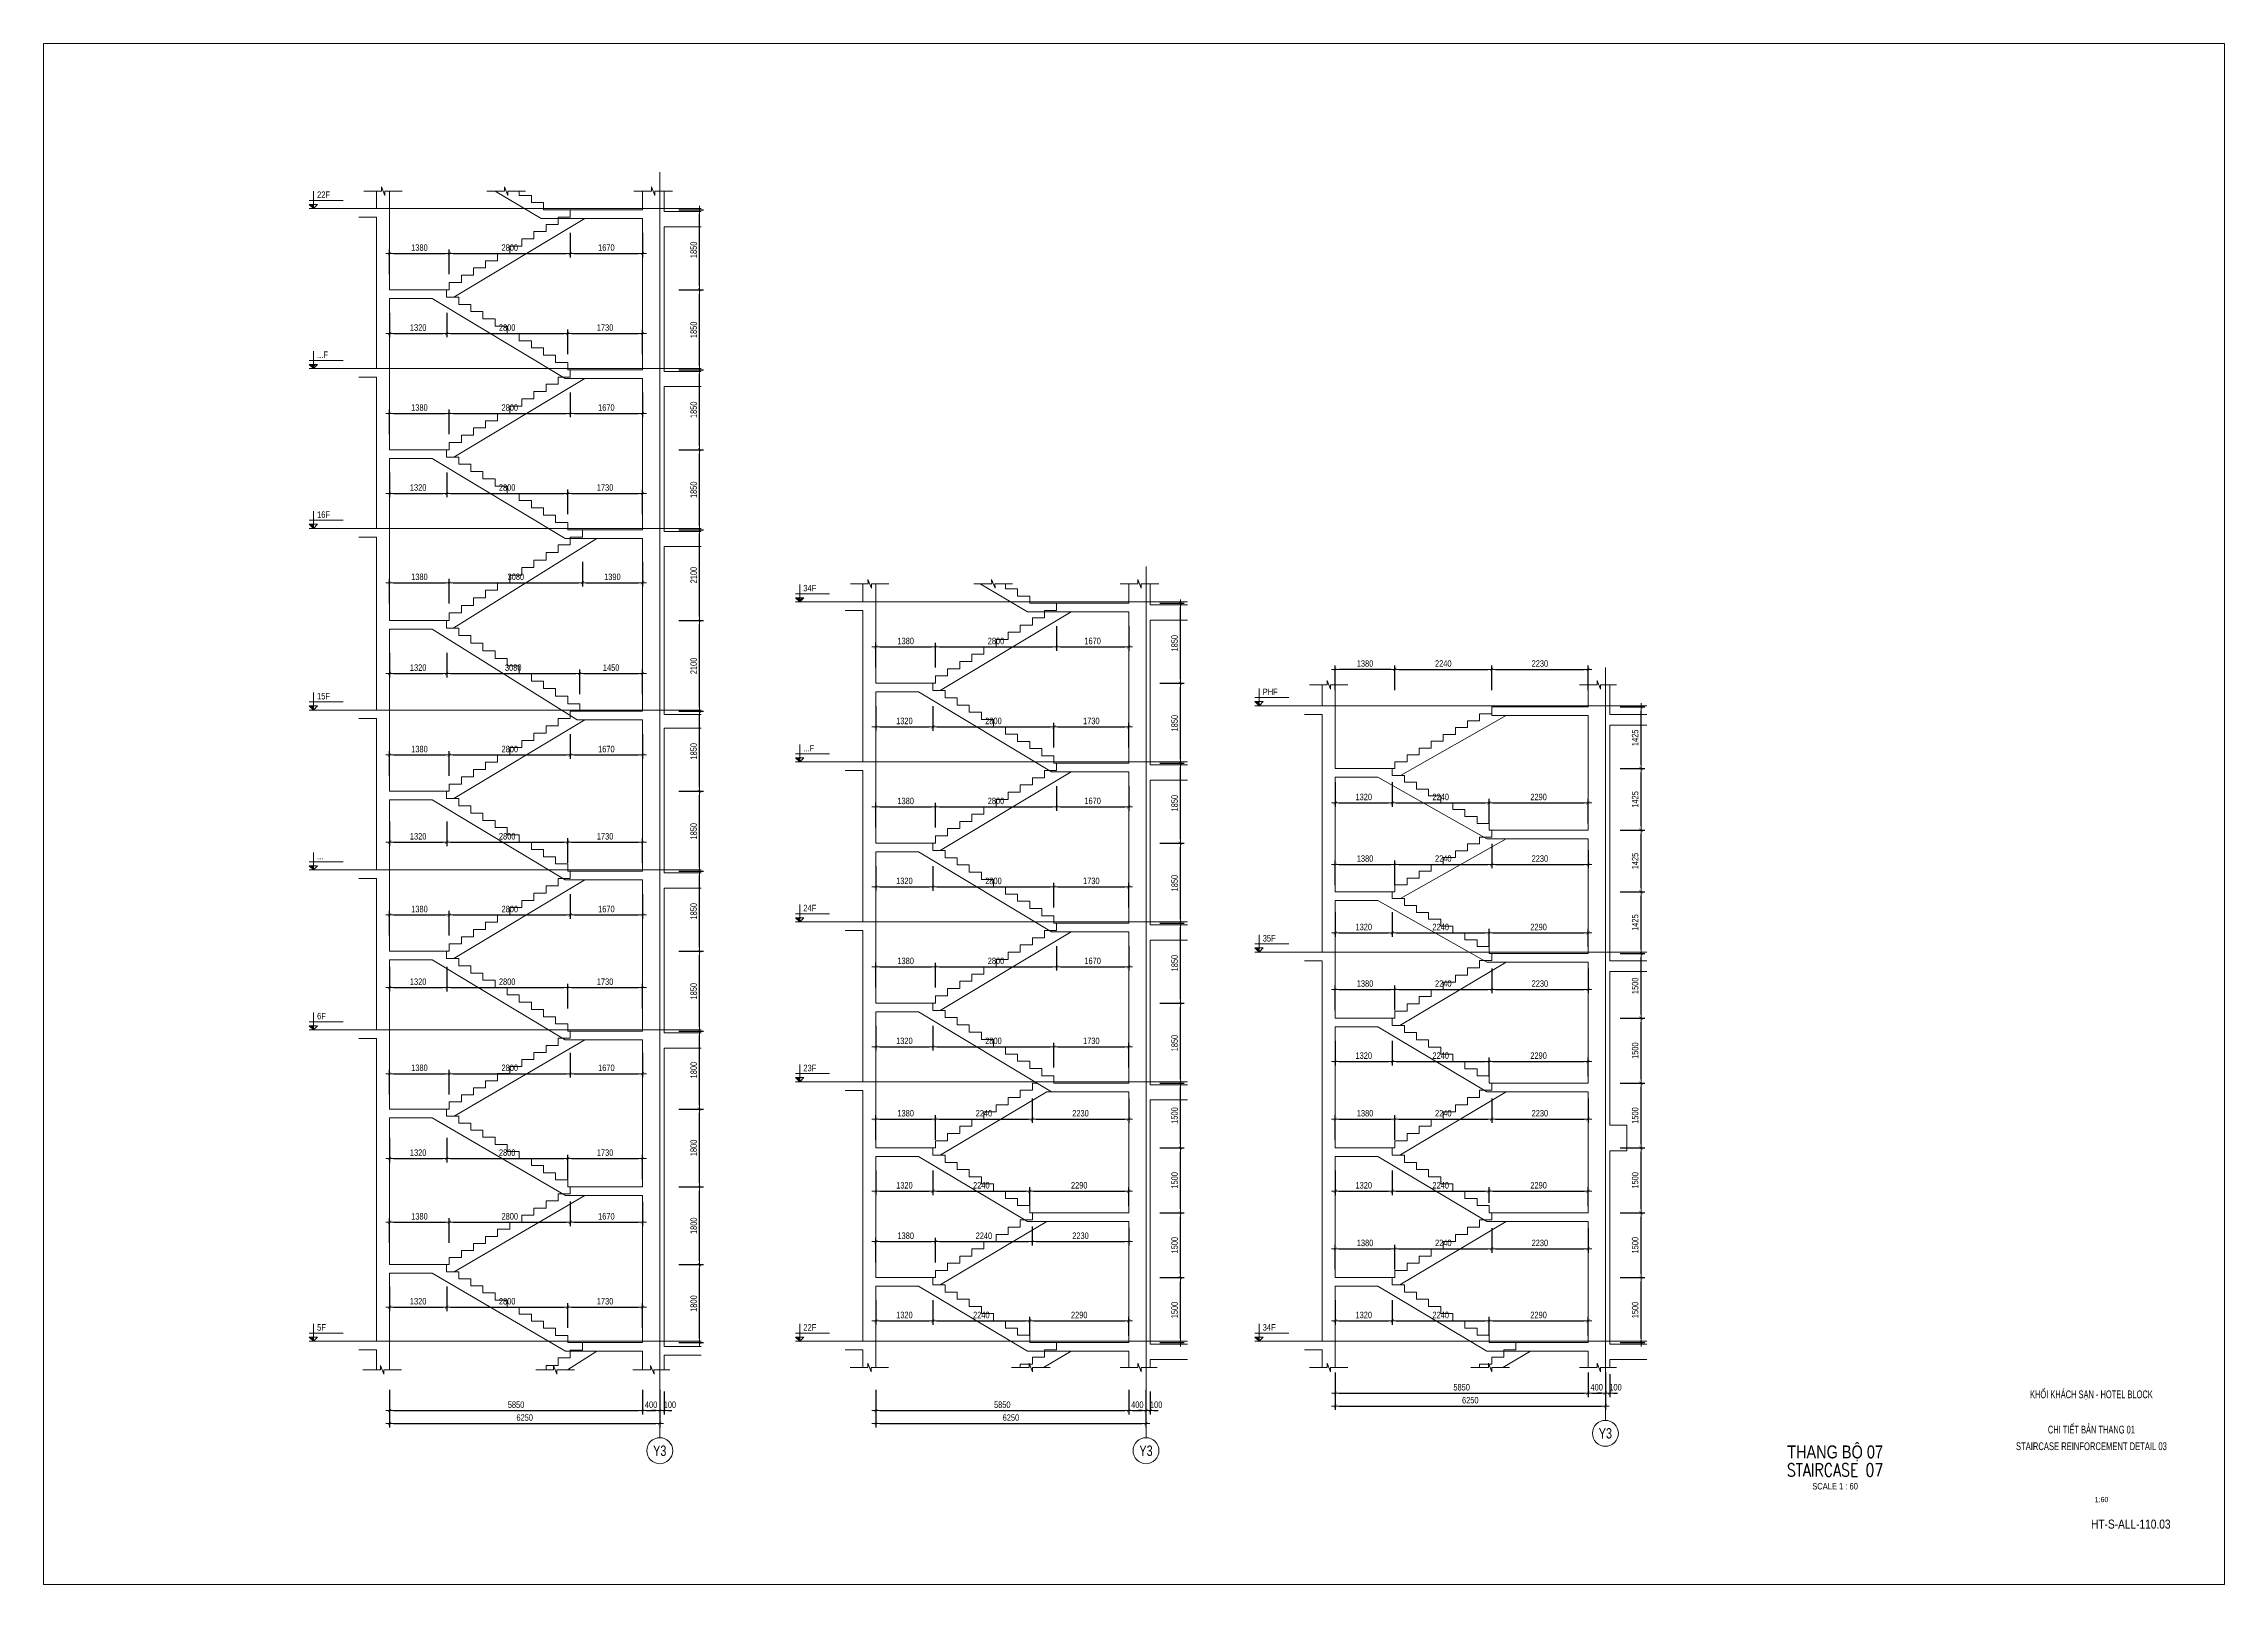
# Paper-space layout 'Layout1' of a CAD drawing. Header units: millimetres. Extents: x 0 to 841, y 0 to 594.
# The model-space entities are those that its viewports show. They can reach past a viewport. Long polylines and large blocks are cut down to what shows.
import ezdxf
from ezdxf.enums import TextEntityAlignment as Align

# ---------------------------------------------------------------- set-up
doc = ezdxf.new("R2010")
doc.units = ezdxf.units.MM
doc.linetypes.add('CENTER2', pattern=[1.125, 0.75, -0.125, 0.125, -0.125])
doc.linetypes.add('HIDDEN2', pattern=[4.7625, 3.175, -1.5875])
doc.layers.get('0').update_dxf_attribs({"lineweight": 20})
doc.layers.get('Defpoints').update_dxf_attribs({"color": 151, "lineweight": 9})
for name, color, linetype, lineweight in [('NDC_S_ANNO', 7, 'Continuous', 20), ('NDC_S_AXIS', 5, 'CENTER2', 13), ('NDC_S_CONTINUOUS', 3, 'Continuous', 20), ('NDC_S_DIM', 1, 'Continuous', 15), ('NDC_S_ENG TITLE', 3, 'Continuous', 20), ('NDC_S_HIDDEN', 8, 'HIDDEN2', 13), ('NDC_S_SLAB', 2, 'Continuous', 20), ('NDC_S_SYMBOL', 1, 'Continuous', 15), ('NDC_S_TEXT SYMBOL', 7, 'Continuous', 20), ('NDC_S_VN TEXT', 7, 'Continuous', 20), ('NDC_S_VN TITLE', 6, 'Continuous', 35)]:
    doc.layers.add(name, color=color, linetype=linetype, lineweight=lineweight)
doc.styles.add('NDC_ANNO', font='', dxfattribs={"width": 0.8})
doc.styles.add('NDC_ARIAL', font='arial.ttf', dxfattribs={"width": 0.85})
doc.styles.add('NDC_DIM', font='', dxfattribs={"width": 0.75})
doc.styles.add('NDC_EN TXT', font='romans.shx', dxfattribs={"width": 0.8})
doc.styles.add('NDC_VIE TXT', font='arial.ttf', dxfattribs={"width": 0.8})
doc.styles.get('NDC_ANNO').set_extended_font_data('Dotum')
doc.styles.get('NDC_DIM').set_extended_font_data('Dotum')
doc.dimstyles.new('NDC_dim_60', dxfattribs={"dimscale": 60, "dimtxt": 2.5, "dimasz": 1.5, "dimexe": 1.5, "dimexo": 2.5, "dimgap": 1, "dimtad": 1, "dimdec": 0, "dimzin": 0, "dimdsep": 46, "dimtxsty": 'NDC_DIM', "dimblk": 'DIMMARK', "dimcen": 0.09, "dimdle": 1.2, "dimclrd": 1, "dimclre": 1, "dimclrt": 3, "dimadec": 0, "dimazin": 0, "dimtfac": 1, "dimtdec": 0, "dimtix": 1, "dimtofl": 0, "dimtmove": 0, "dimatfit": 3, "dimfxl": 8, "dimfxlon": 1, "dimtolj": 1, "dimtzin": 0, "dimarcsym": 0})

psp = doc.layouts.get("Layout1")

# ---------------------------------------------------------------- texts
at = {"color": 1, "linetype": 'Continuous', "style": 'NDC_ARIAL', "width": 0.85}
psp.add_text('1:60', height=2, dxfattribs=at).set_placement((793.62, 32.69), align=Align.MIDDLE_CENTER)
at = {"color": 1, "linetype": 'Continuous', "char_height": 3, "style": 'NDC_ARIAL'}
for s, insert, width, attachment_point in [('{\\W0.6;KHỐI KHÁCH SẠN - HOTEL BLOCK}', (789.72, 72.93), 79.0015, 5), ('{\\W0.6;CHI TIẾT BẢN THANG 01}', (789.72, 61.17), 69.0096, 2), ('{\\W0.7;STAIRCASE REINFORCEMENT DETAIL 03}', (789.72, 51.72), 65.5189, 8)]:
    psp.add_mtext(s, dxfattribs=dict(at, insert=insert, width=width, attachment_point=attachment_point))
at = {"color": 1, "linetype": 'Continuous', "insert": (820.23, 23.2), "char_height": 3.5, "attachment_point": 6, "style": 'NDC_ARIAL'}
psp.add_mtext('{\\W0.8;HT-S-ALL-110.03}', dxfattribs=at)

msp = doc.modelspace()

# ---------------------------------------------------------------- blocks, each defined once
blk = doc.blocks.new('kata_block_CT')
at = {"layer": 'NDC_S_ANNO'}
blk.add_hatch(color=3, dxfattribs=at).paths.add_polyline_path([(0, 1.6), (-1.61, 1.6), (0, 0)])
at = {"layer": 'NDC_S_ANNO', "ltscale": 50}
h = blk.add_hatch(dxfattribs=at)
h.set_pattern_fill('ANSI31', color=256, scale=1.406, style=0)
h.paths.add_polyline_path([(0, 1.6), (0, 0), (1.61, 1.6)])
for p, q in [((11.56, 0), (-1.64, 0)), ((-1.59, 3.14), (11.47, 3.14))]:
    blk.add_line(p, q, dxfattribs=at)
at = {"layer": 'NDC_S_ANNO', "color": 8, "ltscale": 50}
blk.add_lwpolyline([(0, 0), (-1.61, 1.6), (0, 1.6)], dxfattribs=at)
at = {"layer": 'NDC_S_ANNO', "ltscale": 50}
for points in [[(0, 0), (-1.61, 1.6), (0, 1.6)], [(0, 6.69), (0, 0)], [(0, 0), (1.61, 1.6), (0, 1.6)]]:
    blk.add_lwpolyline(points, dxfattribs=at)
at = {"layer": 'NDC_S_TEXT SYMBOL', "color": 3, "style": 'NDC_ANNO', "width": 0.8}
blk.add_attdef('CT', (1.41, 4.07), '', height=2.5, dxfattribs=at)
blk = doc.blocks.new('DIMMARK')
at = {"layer": 'NDC_S_DIM', "color": 1}
blk.add_line((-1.5, 0), (1, 0), dxfattribs=at)
at = {"layer": 'NDC_S_DIM', "color": 2, "const_width": 0.1}
blk.add_lwpolyline([(-0.42, -0.42), (0.42, 0.42)], dxfattribs=at)
blk = doc.blocks.new('*D525')
at = {"layer": 'Defpoints', "color": 0, "transparency": 16777216}
for p in [(66181, -24391), (72031, -24391), (72031, -25646)]:
    blk.add_point(p, dxfattribs=at)
at = {"layer": 'NDC_S_DIM', "color": 1, "lineweight": -2, "transparency": 16777216}
for p, q in [((66181, -25166), (66181, -25736)), ((72031, -25166), (72031, -25736)), ((66271, -25646), (71941, -25646))]:
    blk.add_line(p, q, dxfattribs=at)
at = {"layer": 'NDC_S_DIM', "color": 1, "lineweight": -2, "transparency": 16777216, "xscale": 90, "yscale": 90, "zscale": 90, "rotation": 180}
blk.add_blockref('DIMMARK', (66181, -25646), dxfattribs=at)
at = {"layer": 'NDC_S_DIM', "color": 1, "lineweight": -2, "transparency": 16777216, "xscale": 90, "yscale": 90, "zscale": 90}
blk.add_blockref('DIMMARK', (72031, -25646), dxfattribs=at)
at = {"layer": 'NDC_S_DIM', "color": 3, "transparency": 16777216, "insert": (69106, -25511), "char_height": 150, "attachment_point": 5, "style": 'NDC_DIM'}
blk.add_mtext('\\A1;5850', dxfattribs=at)
blk = doc.blocks.new('*D526')
at = {"layer": 'Defpoints', "color": 0, "transparency": 16777216}
for p in [(72431, -24041), (72031, -24391), (72431, -25646)]:
    blk.add_point(p, dxfattribs=at)
at = {"layer": 'NDC_S_DIM', "color": 1, "lineweight": -2, "transparency": 16777216}
for p, q in [((72031, -25166), (72031, -25736)), ((72431, -25166), (72431, -25736)), ((72121, -25646), (72341, -25646))]:
    blk.add_line(p, q, dxfattribs=at)
at = {"layer": 'NDC_S_DIM', "color": 1, "lineweight": -2, "transparency": 16777216, "xscale": 90, "yscale": 90, "zscale": 90, "rotation": 180}
blk.add_blockref('DIMMARK', (72031, -25646), dxfattribs=at)
at = {"layer": 'NDC_S_DIM', "color": 1, "lineweight": -2, "transparency": 16777216, "xscale": 90, "yscale": 90, "zscale": 90}
blk.add_blockref('DIMMARK', (72431, -25646), dxfattribs=at)
at = {"layer": 'NDC_S_DIM', "color": 3, "transparency": 16777216, "insert": (72231, -25511), "char_height": 150, "attachment_point": 5, "style": 'NDC_DIM'}
blk.add_mtext('\\A1;400', dxfattribs=at)
blk = doc.blocks.new('*D527')
at = {"layer": 'Defpoints', "color": 0, "transparency": 16777216}
for p in [(72431, -24041), (66181, -24391), (72431, -25944)]:
    blk.add_point(p, dxfattribs=at)
at = {"layer": 'NDC_S_DIM', "color": 1, "lineweight": -2, "transparency": 16777216}
for p, q in [((66181, -25464), (66181, -26034)), ((72431, -25464), (72431, -26034)), ((66271, -25944), (72341, -25944))]:
    blk.add_line(p, q, dxfattribs=at)
at = {"layer": 'NDC_S_DIM', "color": 1, "lineweight": -2, "transparency": 16777216, "xscale": 90, "yscale": 90, "zscale": 90, "rotation": 180}
blk.add_blockref('DIMMARK', (66181, -25944), dxfattribs=at)
at = {"layer": 'NDC_S_DIM', "color": 1, "lineweight": -2, "transparency": 16777216, "xscale": 90, "yscale": 90, "zscale": 90}
blk.add_blockref('DIMMARK', (72431, -25944), dxfattribs=at)
at = {"layer": 'NDC_S_DIM', "color": 3, "transparency": 16777216, "insert": (69306, -25809), "char_height": 150, "attachment_point": 5, "style": 'NDC_DIM'}
blk.add_mtext('\\A1;6250', dxfattribs=at)
blk = doc.blocks.new('*U187')
at = {"layer": 'NDC_S_SYMBOL'}
blk.add_line((0, 5), (0, 9), dxfattribs=at)
blk.add_circle((0, 0), 5, dxfattribs=at)
at = {"layer": 'NDC_S_TEXT SYMBOL', "color": 7, "style": 'NDC_ANNO', "width": 0.8}
blk.add_attdef('GRID', text='', height=4, dxfattribs=at).set_placement((0, 0), align=Align.MIDDLE)
blk = doc.blocks.new('*D528')
at = {"layer": 'Defpoints', "color": 0, "transparency": 16777216}
for p in [(72431, -24041), (72531, -25056), (72531, -25646)]:
    blk.add_point(p, dxfattribs=at)
at = {"layer": 'NDC_S_DIM', "color": 1, "lineweight": -2, "transparency": 16777216}
for p, q in [((72431, -25166), (72431, -25736)), ((72531, -25206), (72531, -25736)), ((72341, -25646), (72251, -25646)), ((72621, -25646), (72711, -25646))]:
    blk.add_line(p, q, dxfattribs=at)
at = {"layer": 'NDC_S_DIM', "color": 1, "lineweight": -2, "transparency": 16777216, "xscale": 90, "yscale": 90, "zscale": 90}
blk.add_blockref('DIMMARK', (72431, -25646), dxfattribs=at)
at = {"layer": 'NDC_S_DIM', "color": 1, "lineweight": -2, "transparency": 16777216, "xscale": 90, "yscale": 90, "zscale": 90, "rotation": 180}
blk.add_blockref('DIMMARK', (72531, -25646), dxfattribs=at)
at = {"layer": 'NDC_S_DIM', "color": 3, "transparency": 16777216, "insert": (72666, -25511), "char_height": 150, "attachment_point": 5, "style": 'NDC_DIM'}
blk.add_mtext('\\A1;100', dxfattribs=at)
blk = doc.blocks.new('*D529')
at = {"layer": 'Defpoints', "color": 0, "transparency": 16777216}
for p in [(77432, -24391), (83282, -24391), (83282, -25646)]:
    blk.add_point(p, dxfattribs=at)
at = {"layer": 'NDC_S_DIM', "color": 1, "lineweight": -2, "transparency": 16777216}
for p, q in [((77432, -25166), (77432, -25736)), ((83282, -25166), (83282, -25736)), ((77522, -25646), (83192, -25646))]:
    blk.add_line(p, q, dxfattribs=at)
at = {"layer": 'NDC_S_DIM', "color": 1, "lineweight": -2, "transparency": 16777216, "xscale": 90, "yscale": 90, "zscale": 90, "rotation": 180}
blk.add_blockref('DIMMARK', (77432, -25646), dxfattribs=at)
at = {"layer": 'NDC_S_DIM', "color": 1, "lineweight": -2, "transparency": 16777216, "xscale": 90, "yscale": 90, "zscale": 90}
blk.add_blockref('DIMMARK', (83282, -25646), dxfattribs=at)
at = {"layer": 'NDC_S_DIM', "color": 3, "transparency": 16777216, "insert": (80357, -25511), "char_height": 150, "attachment_point": 5, "style": 'NDC_DIM'}
blk.add_mtext('\\A1;5850', dxfattribs=at)
blk = doc.blocks.new('*D530')
at = {"layer": 'Defpoints', "color": 0, "transparency": 16777216}
for p in [(83682, -24041), (83282, -24391), (83682, -25646)]:
    blk.add_point(p, dxfattribs=at)
at = {"layer": 'NDC_S_DIM', "color": 1, "lineweight": -2, "transparency": 16777216}
for p, q in [((83282, -25166), (83282, -25736)), ((83682, -25166), (83682, -25736)), ((83372, -25646), (83592, -25646))]:
    blk.add_line(p, q, dxfattribs=at)
at = {"layer": 'NDC_S_DIM', "color": 1, "lineweight": -2, "transparency": 16777216, "xscale": 90, "yscale": 90, "zscale": 90, "rotation": 180}
blk.add_blockref('DIMMARK', (83282, -25646), dxfattribs=at)
at = {"layer": 'NDC_S_DIM', "color": 1, "lineweight": -2, "transparency": 16777216, "xscale": 90, "yscale": 90, "zscale": 90}
blk.add_blockref('DIMMARK', (83682, -25646), dxfattribs=at)
at = {"layer": 'NDC_S_DIM', "color": 3, "transparency": 16777216, "insert": (83482, -25511), "char_height": 150, "attachment_point": 5, "style": 'NDC_DIM'}
blk.add_mtext('\\A1;400', dxfattribs=at)
blk = doc.blocks.new('*D531')
at = {"layer": 'Defpoints', "color": 0, "transparency": 16777216}
for p in [(83682, -24041), (77432, -24391), (83682, -25944)]:
    blk.add_point(p, dxfattribs=at)
at = {"layer": 'NDC_S_DIM', "color": 1, "lineweight": -2, "transparency": 16777216}
for p, q in [((77432, -25464), (77432, -26034)), ((83682, -25464), (83682, -26034)), ((77522, -25944), (83592, -25944))]:
    blk.add_line(p, q, dxfattribs=at)
at = {"layer": 'NDC_S_DIM', "color": 1, "lineweight": -2, "transparency": 16777216, "xscale": 90, "yscale": 90, "zscale": 90, "rotation": 180}
blk.add_blockref('DIMMARK', (77432, -25944), dxfattribs=at)
at = {"layer": 'NDC_S_DIM', "color": 1, "lineweight": -2, "transparency": 16777216, "xscale": 90, "yscale": 90, "zscale": 90}
blk.add_blockref('DIMMARK', (83682, -25944), dxfattribs=at)
at = {"layer": 'NDC_S_DIM', "color": 3, "transparency": 16777216, "insert": (80557, -25809), "char_height": 150, "attachment_point": 5, "style": 'NDC_DIM'}
blk.add_mtext('\\A1;6250', dxfattribs=at)
blk = doc.blocks.new('*D532')
at = {"layer": 'Defpoints', "color": 0, "transparency": 16777216}
for p in [(83682, -24041), (83782, -25056), (83782, -25646)]:
    blk.add_point(p, dxfattribs=at)
at = {"layer": 'NDC_S_DIM', "color": 1, "lineweight": -2, "transparency": 16777216}
for p, q in [((83682, -25166), (83682, -25736)), ((83782, -25206), (83782, -25736)), ((83592, -25646), (83502, -25646)), ((83872, -25646), (83962, -25646))]:
    blk.add_line(p, q, dxfattribs=at)
at = {"layer": 'NDC_S_DIM', "color": 1, "lineweight": -2, "transparency": 16777216, "xscale": 90, "yscale": 90, "zscale": 90}
blk.add_blockref('DIMMARK', (83682, -25646), dxfattribs=at)
at = {"layer": 'NDC_S_DIM', "color": 1, "lineweight": -2, "transparency": 16777216, "xscale": 90, "yscale": 90, "zscale": 90, "rotation": 180}
blk.add_blockref('DIMMARK', (83782, -25646), dxfattribs=at)
at = {"layer": 'NDC_S_DIM', "color": 3, "transparency": 16777216, "insert": (83917, -25511), "char_height": 150, "attachment_point": 5, "style": 'NDC_DIM'}
blk.add_mtext('\\A1;100', dxfattribs=at)
blk = doc.blocks.new('*D533')
at = {"layer": 'Defpoints', "color": 0, "transparency": 16777216}
for p in [(88061, -23989), (93911, -23989), (93911, -25243)]:
    blk.add_point(p, dxfattribs=at)
at = {"layer": 'NDC_S_DIM', "color": 1, "lineweight": -2, "transparency": 16777216}
for p, q in [((88061, -24763), (88061, -25333)), ((93911, -24763), (93911, -25333)), ((88151, -25243), (93821, -25243))]:
    blk.add_line(p, q, dxfattribs=at)
at = {"layer": 'NDC_S_DIM', "color": 1, "lineweight": -2, "transparency": 16777216, "xscale": 90, "yscale": 90, "zscale": 90, "rotation": 180}
blk.add_blockref('DIMMARK', (88061, -25243), dxfattribs=at)
at = {"layer": 'NDC_S_DIM', "color": 1, "lineweight": -2, "transparency": 16777216, "xscale": 90, "yscale": 90, "zscale": 90}
blk.add_blockref('DIMMARK', (93911, -25243), dxfattribs=at)
at = {"layer": 'NDC_S_DIM', "color": 3, "transparency": 16777216, "insert": (90986, -25108), "char_height": 150, "attachment_point": 5, "style": 'NDC_DIM'}
blk.add_mtext('\\A1;5850', dxfattribs=at)
blk = doc.blocks.new('*D534')
at = {"layer": 'Defpoints', "color": 0, "transparency": 16777216}
for p in [(94311, -23639), (93911, -23989), (94311, -25243)]:
    blk.add_point(p, dxfattribs=at)
at = {"layer": 'NDC_S_DIM', "color": 1, "lineweight": -2, "transparency": 16777216}
for p, q in [((93911, -24763), (93911, -25333)), ((94311, -24763), (94311, -25333)), ((94001, -25243), (94221, -25243))]:
    blk.add_line(p, q, dxfattribs=at)
at = {"layer": 'NDC_S_DIM', "color": 1, "lineweight": -2, "transparency": 16777216, "xscale": 90, "yscale": 90, "zscale": 90, "rotation": 180}
blk.add_blockref('DIMMARK', (93911, -25243), dxfattribs=at)
at = {"layer": 'NDC_S_DIM', "color": 1, "lineweight": -2, "transparency": 16777216, "xscale": 90, "yscale": 90, "zscale": 90}
blk.add_blockref('DIMMARK', (94311, -25243), dxfattribs=at)
at = {"layer": 'NDC_S_DIM', "color": 3, "transparency": 16777216, "insert": (94111, -25108), "char_height": 150, "attachment_point": 5, "style": 'NDC_DIM'}
blk.add_mtext('\\A1;400', dxfattribs=at)
blk = doc.blocks.new('*D535')
at = {"layer": 'Defpoints', "color": 0, "transparency": 16777216}
for p in [(94311, -23639), (88061, -23989), (94311, -25542)]:
    blk.add_point(p, dxfattribs=at)
at = {"layer": 'NDC_S_DIM', "color": 1, "lineweight": -2, "transparency": 16777216}
for p, q in [((88061, -25062), (88061, -25632)), ((94311, -25062), (94311, -25632)), ((88151, -25542), (94221, -25542))]:
    blk.add_line(p, q, dxfattribs=at)
at = {"layer": 'NDC_S_DIM', "color": 1, "lineweight": -2, "transparency": 16777216, "xscale": 90, "yscale": 90, "zscale": 90, "rotation": 180}
blk.add_blockref('DIMMARK', (88061, -25542), dxfattribs=at)
at = {"layer": 'NDC_S_DIM', "color": 1, "lineweight": -2, "transparency": 16777216, "xscale": 90, "yscale": 90, "zscale": 90}
blk.add_blockref('DIMMARK', (94311, -25542), dxfattribs=at)
at = {"layer": 'NDC_S_DIM', "color": 3, "transparency": 16777216, "insert": (91186, -25407), "char_height": 150, "attachment_point": 5, "style": 'NDC_DIM'}
blk.add_mtext('\\A1;6250', dxfattribs=at)
blk = doc.blocks.new('*D320')
at = {"layer": 'Defpoints', "color": 0, "transparency": 16777216}
for p in [(94311, -23639), (94411, -24653), (94411, -25243)]:
    blk.add_point(p, dxfattribs=at)
at = {"layer": 'NDC_S_DIM', "color": 1, "lineweight": -2, "transparency": 16777216}
for p, q in [((94311, -24763), (94311, -25333)), ((94411, -24803), (94411, -25333)), ((94221, -25243), (94131, -25243)), ((94501, -25243), (94591, -25243))]:
    blk.add_line(p, q, dxfattribs=at)
at = {"layer": 'NDC_S_DIM', "color": 1, "lineweight": -2, "transparency": 16777216, "xscale": 90, "yscale": 90, "zscale": 90}
blk.add_blockref('DIMMARK', (94311, -25243), dxfattribs=at)
at = {"layer": 'NDC_S_DIM', "color": 1, "lineweight": -2, "transparency": 16777216, "xscale": 90, "yscale": 90, "zscale": 90, "rotation": 180}
blk.add_blockref('DIMMARK', (94411, -25243), dxfattribs=at)
at = {"layer": 'NDC_S_DIM', "color": 3, "transparency": 16777216, "insert": (94546, -25108), "char_height": 150, "attachment_point": 5, "style": 'NDC_DIM'}
blk.add_mtext('\\A1;100', dxfattribs=at)
blk = doc.blocks.new('*D321')
at = {"layer": 'Defpoints', "color": 0, "transparency": 16777216}
for p in [(67561, -10480), (66181, -11321), (67561, -11321)]:
    blk.add_point(p, dxfattribs=at)
at = {"layer": 'NDC_S_DIM', "color": 1, "lineweight": -2, "transparency": 16777216}
for p, q in [((66181, -10960), (66181, -10390)), ((66271, -10480), (67471, -10480)), ((67561, -10960), (67561, -10390))]:
    blk.add_line(p, q, dxfattribs=at)
at = {"layer": 'NDC_S_DIM', "color": 1, "lineweight": -2, "transparency": 16777216, "xscale": 90, "yscale": 90, "zscale": 90, "rotation": 180}
blk.add_blockref('DIMMARK', (66181, -10480), dxfattribs=at)
at = {"layer": 'NDC_S_DIM', "color": 1, "lineweight": -2, "transparency": 16777216, "xscale": 90, "yscale": 90, "zscale": 90}
blk.add_blockref('DIMMARK', (67561, -10480), dxfattribs=at)
at = {"layer": 'NDC_S_DIM', "color": 3, "transparency": 16777216, "insert": (66871, -10345), "char_height": 150, "attachment_point": 5, "style": 'NDC_DIM'}
blk.add_mtext('\\A1;1380', dxfattribs=at)
blk = doc.blocks.new('*D322')
at = {"layer": 'Defpoints', "color": 0, "transparency": 16777216}
for p in [(70361, -9639), (70361, -10480), (67561, -11321)]:
    blk.add_point(p, dxfattribs=at)
at = {"layer": 'NDC_S_DIM', "color": 1, "lineweight": -2, "transparency": 16777216}
for p, q in [((70361, -10000), (70361, -10570)), ((67561, -10960), (67561, -10390)), ((67651, -10480), (70271, -10480))]:
    blk.add_line(p, q, dxfattribs=at)
at = {"layer": 'NDC_S_DIM', "color": 1, "lineweight": -2, "transparency": 16777216, "xscale": 90, "yscale": 90, "zscale": 90, "rotation": 180}
blk.add_blockref('DIMMARK', (67561, -10480), dxfattribs=at)
at = {"layer": 'NDC_S_DIM', "color": 1, "lineweight": -2, "transparency": 16777216, "xscale": 90, "yscale": 90, "zscale": 90}
blk.add_blockref('DIMMARK', (70361, -10480), dxfattribs=at)
at = {"layer": 'NDC_S_DIM', "color": 3, "transparency": 16777216, "insert": (68961, -10345), "char_height": 150, "attachment_point": 5, "style": 'NDC_DIM'}
blk.add_mtext('\\A1;2800', dxfattribs=at)
blk = doc.blocks.new('*D323')
at = {"layer": 'Defpoints', "color": 0, "transparency": 16777216}
for p in [(70361, -9639), (72031, -9671), (72031, -10480)]:
    blk.add_point(p, dxfattribs=at)
at = {"layer": 'NDC_S_DIM', "color": 1, "lineweight": -2, "transparency": 16777216}
for p, q in [((70361, -10000), (70361, -10570)), ((72031, -10000), (72031, -10570)), ((70451, -10480), (71941, -10480))]:
    blk.add_line(p, q, dxfattribs=at)
at = {"layer": 'NDC_S_DIM', "color": 1, "lineweight": -2, "transparency": 16777216, "xscale": 90, "yscale": 90, "zscale": 90, "rotation": 180}
blk.add_blockref('DIMMARK', (70361, -10480), dxfattribs=at)
at = {"layer": 'NDC_S_DIM', "color": 1, "lineweight": -2, "transparency": 16777216, "xscale": 90, "yscale": 90, "zscale": 90}
blk.add_blockref('DIMMARK', (72031, -10480), dxfattribs=at)
at = {"layer": 'NDC_S_DIM', "color": 3, "transparency": 16777216, "insert": (71196, -10345), "char_height": 150, "attachment_point": 5, "style": 'NDC_DIM'}
blk.add_mtext('\\A1;1670', dxfattribs=at)
blk = doc.blocks.new('*D324')
at = {"layer": 'Defpoints', "color": 0, "transparency": 16777216}
for p in [(66181, -11321), (67501, -11405), (67501, -12498)]:
    blk.add_point(p, dxfattribs=at)
at = {"layer": 'NDC_S_DIM', "color": 1, "lineweight": -2, "transparency": 16777216}
for p, q in [((66181, -12018), (66181, -12588)), ((67501, -12018), (67501, -12588)), ((66271, -12498), (67411, -12498))]:
    blk.add_line(p, q, dxfattribs=at)
at = {"layer": 'NDC_S_DIM', "color": 1, "lineweight": -2, "transparency": 16777216, "xscale": 90, "yscale": 90, "zscale": 90, "rotation": 180}
blk.add_blockref('DIMMARK', (66181, -12498), dxfattribs=at)
at = {"layer": 'NDC_S_DIM', "color": 1, "lineweight": -2, "transparency": 16777216, "xscale": 90, "yscale": 90, "zscale": 90}
blk.add_blockref('DIMMARK', (67501, -12498), dxfattribs=at)
at = {"layer": 'NDC_S_DIM', "color": 3, "transparency": 16777216, "insert": (66841, -12363), "char_height": 150, "attachment_point": 5, "style": 'NDC_DIM'}
blk.add_mtext('\\A1;1320', dxfattribs=at)
blk = doc.blocks.new('*D325')
at = {"layer": 'Defpoints', "color": 0, "transparency": 16777216}
for p in [(67501, -11405), (70301, -12498), (70301, -13171)]:
    blk.add_point(p, dxfattribs=at)
at = {"layer": 'NDC_S_DIM', "color": 1, "lineweight": -2, "transparency": 16777216}
for p, q in [((67501, -12018), (67501, -12588)), ((67591, -12498), (70211, -12498)), ((70301, -12978), (70301, -12408))]:
    blk.add_line(p, q, dxfattribs=at)
at = {"layer": 'NDC_S_DIM', "color": 1, "lineweight": -2, "transparency": 16777216, "xscale": 90, "yscale": 90, "zscale": 90, "rotation": 180}
blk.add_blockref('DIMMARK', (67501, -12498), dxfattribs=at)
at = {"layer": 'NDC_S_DIM', "color": 1, "lineweight": -2, "transparency": 16777216, "xscale": 90, "yscale": 90, "zscale": 90}
blk.add_blockref('DIMMARK', (70301, -12498), dxfattribs=at)
at = {"layer": 'NDC_S_DIM', "color": 3, "transparency": 16777216, "insert": (68901, -12363), "char_height": 150, "attachment_point": 5, "style": 'NDC_DIM'}
blk.add_mtext('\\A1;2800', dxfattribs=at)
blk = doc.blocks.new('*D326')
at = {"layer": 'Defpoints', "color": 0, "transparency": 16777216}
for p in [(72031, -12498), (70301, -13171), (72031, -13171)]:
    blk.add_point(p, dxfattribs=at)
at = {"layer": 'NDC_S_DIM', "color": 1, "lineweight": -2, "transparency": 16777216}
for p, q in [((70301, -12978), (70301, -12408)), ((70391, -12498), (71941, -12498)), ((72031, -12978), (72031, -12408))]:
    blk.add_line(p, q, dxfattribs=at)
at = {"layer": 'NDC_S_DIM', "color": 1, "lineweight": -2, "transparency": 16777216, "xscale": 90, "yscale": 90, "zscale": 90, "rotation": 180}
blk.add_blockref('DIMMARK', (70301, -12498), dxfattribs=at)
at = {"layer": 'NDC_S_DIM', "color": 1, "lineweight": -2, "transparency": 16777216, "xscale": 90, "yscale": 90, "zscale": 90}
blk.add_blockref('DIMMARK', (72031, -12498), dxfattribs=at)
at = {"layer": 'NDC_S_DIM', "color": 3, "transparency": 16777216, "insert": (71166, -12363), "char_height": 150, "attachment_point": 5, "style": 'NDC_DIM'}
blk.add_mtext('\\A1;1730', dxfattribs=at)
blk = doc.blocks.new('*D327')
at = {"layer": 'Defpoints', "color": 0, "transparency": 16777216}
for p in [(67561, -14180), (66181, -15021), (67561, -15021)]:
    blk.add_point(p, dxfattribs=at)
at = {"layer": 'NDC_S_DIM', "color": 1, "lineweight": -2, "transparency": 16777216}
for p, q in [((66181, -14660), (66181, -14090)), ((67561, -14660), (67561, -14090)), ((66271, -14180), (67471, -14180))]:
    blk.add_line(p, q, dxfattribs=at)
at = {"layer": 'NDC_S_DIM', "color": 1, "lineweight": -2, "transparency": 16777216, "xscale": 90, "yscale": 90, "zscale": 90, "rotation": 180}
blk.add_blockref('DIMMARK', (66181, -14180), dxfattribs=at)
at = {"layer": 'NDC_S_DIM', "color": 1, "lineweight": -2, "transparency": 16777216, "xscale": 90, "yscale": 90, "zscale": 90}
blk.add_blockref('DIMMARK', (67561, -14180), dxfattribs=at)
at = {"layer": 'NDC_S_DIM', "color": 3, "transparency": 16777216, "insert": (66871, -14045), "char_height": 150, "attachment_point": 5, "style": 'NDC_DIM'}
blk.add_mtext('\\A1;1380', dxfattribs=at)
blk = doc.blocks.new('*D328')
at = {"layer": 'Defpoints', "color": 0, "transparency": 16777216}
for p in [(70361, -13339), (70361, -14180), (67561, -15021)]:
    blk.add_point(p, dxfattribs=at)
at = {"layer": 'NDC_S_DIM', "color": 1, "lineweight": -2, "transparency": 16777216}
for p, q in [((67561, -14660), (67561, -14090)), ((70361, -13700), (70361, -14270)), ((67651, -14180), (70271, -14180))]:
    blk.add_line(p, q, dxfattribs=at)
at = {"layer": 'NDC_S_DIM', "color": 1, "lineweight": -2, "transparency": 16777216, "xscale": 90, "yscale": 90, "zscale": 90, "rotation": 180}
blk.add_blockref('DIMMARK', (67561, -14180), dxfattribs=at)
at = {"layer": 'NDC_S_DIM', "color": 1, "lineweight": -2, "transparency": 16777216, "xscale": 90, "yscale": 90, "zscale": 90}
blk.add_blockref('DIMMARK', (70361, -14180), dxfattribs=at)
at = {"layer": 'NDC_S_DIM', "color": 3, "transparency": 16777216, "insert": (68961, -14045), "char_height": 150, "attachment_point": 5, "style": 'NDC_DIM'}
blk.add_mtext('\\A1;2800', dxfattribs=at)
blk = doc.blocks.new('*D329')
at = {"layer": 'Defpoints', "color": 0, "transparency": 16777216}
for p in [(70361, -13339), (72031, -13371), (72031, -14180)]:
    blk.add_point(p, dxfattribs=at)
at = {"layer": 'NDC_S_DIM', "color": 1, "lineweight": -2, "transparency": 16777216}
for p, q in [((70361, -13700), (70361, -14270)), ((72031, -13700), (72031, -14270)), ((70451, -14180), (71941, -14180))]:
    blk.add_line(p, q, dxfattribs=at)
at = {"layer": 'NDC_S_DIM', "color": 1, "lineweight": -2, "transparency": 16777216, "xscale": 90, "yscale": 90, "zscale": 90, "rotation": 180}
blk.add_blockref('DIMMARK', (70361, -14180), dxfattribs=at)
at = {"layer": 'NDC_S_DIM', "color": 1, "lineweight": -2, "transparency": 16777216, "xscale": 90, "yscale": 90, "zscale": 90}
blk.add_blockref('DIMMARK', (72031, -14180), dxfattribs=at)
at = {"layer": 'NDC_S_DIM', "color": 3, "transparency": 16777216, "insert": (71196, -14045), "char_height": 150, "attachment_point": 5, "style": 'NDC_DIM'}
blk.add_mtext('\\A1;1670', dxfattribs=at)
blk = doc.blocks.new('*D330')
at = {"layer": 'Defpoints', "color": 0, "transparency": 16777216}
for p in [(66181, -15021), (67501, -15021), (67501, -15862)]:
    blk.add_point(p, dxfattribs=at)
at = {"layer": 'NDC_S_DIM', "color": 1, "lineweight": -2, "transparency": 16777216}
for p, q in [((66181, -15382), (66181, -15952)), ((67501, -15382), (67501, -15952)), ((66271, -15862), (67411, -15862))]:
    blk.add_line(p, q, dxfattribs=at)
at = {"layer": 'NDC_S_DIM', "color": 1, "lineweight": -2, "transparency": 16777216, "xscale": 90, "yscale": 90, "zscale": 90, "rotation": 180}
blk.add_blockref('DIMMARK', (66181, -15862), dxfattribs=at)
at = {"layer": 'NDC_S_DIM', "color": 1, "lineweight": -2, "transparency": 16777216, "xscale": 90, "yscale": 90, "zscale": 90}
blk.add_blockref('DIMMARK', (67501, -15862), dxfattribs=at)
at = {"layer": 'NDC_S_DIM', "color": 3, "transparency": 16777216, "insert": (66841, -15727), "char_height": 150, "attachment_point": 5, "style": 'NDC_DIM'}
blk.add_mtext('\\A1;1320', dxfattribs=at)
blk = doc.blocks.new('*D331')
at = {"layer": 'Defpoints', "color": 0, "transparency": 16777216}
for p in [(67501, -15021), (70301, -15862), (70301, -16841)]:
    blk.add_point(p, dxfattribs=at)
at = {"layer": 'NDC_S_DIM', "color": 1, "lineweight": -2, "transparency": 16777216}
for p, q in [((67501, -15382), (67501, -15952)), ((67591, -15862), (70211, -15862)), ((70301, -16342), (70301, -15772))]:
    blk.add_line(p, q, dxfattribs=at)
at = {"layer": 'NDC_S_DIM', "color": 1, "lineweight": -2, "transparency": 16777216, "xscale": 90, "yscale": 90, "zscale": 90, "rotation": 180}
blk.add_blockref('DIMMARK', (67501, -15862), dxfattribs=at)
at = {"layer": 'NDC_S_DIM', "color": 1, "lineweight": -2, "transparency": 16777216, "xscale": 90, "yscale": 90, "zscale": 90}
blk.add_blockref('DIMMARK', (70301, -15862), dxfattribs=at)
at = {"layer": 'NDC_S_DIM', "color": 3, "transparency": 16777216, "insert": (68901, -15727), "char_height": 150, "attachment_point": 5, "style": 'NDC_DIM'}
blk.add_mtext('\\A1;2800', dxfattribs=at)
blk = doc.blocks.new('*D332')
at = {"layer": 'Defpoints', "color": 0, "transparency": 16777216}
for p in [(72031, -15862), (70301, -16841), (72031, -16841)]:
    blk.add_point(p, dxfattribs=at)
at = {"layer": 'NDC_S_DIM', "color": 1, "lineweight": -2, "transparency": 16777216}
for p, q in [((70301, -16342), (70301, -15772)), ((70391, -15862), (71941, -15862)), ((72031, -16342), (72031, -15772))]:
    blk.add_line(p, q, dxfattribs=at)
at = {"layer": 'NDC_S_DIM', "color": 1, "lineweight": -2, "transparency": 16777216, "xscale": 90, "yscale": 90, "zscale": 90, "rotation": 180}
blk.add_blockref('DIMMARK', (70301, -15862), dxfattribs=at)
at = {"layer": 'NDC_S_DIM', "color": 1, "lineweight": -2, "transparency": 16777216, "xscale": 90, "yscale": 90, "zscale": 90}
blk.add_blockref('DIMMARK', (72031, -15862), dxfattribs=at)
at = {"layer": 'NDC_S_DIM', "color": 3, "transparency": 16777216, "insert": (71166, -15727), "char_height": 150, "attachment_point": 5, "style": 'NDC_DIM'}
blk.add_mtext('\\A1;1730', dxfattribs=at)
blk = doc.blocks.new('*D333')
at = {"layer": 'Defpoints', "color": 0, "transparency": 16777216}
for p in [(67561, -17853), (66181, -18671), (67561, -18671)]:
    blk.add_point(p, dxfattribs=at)
at = {"layer": 'NDC_S_DIM', "color": 1, "lineweight": -2, "transparency": 16777216}
for p, q in [((66181, -18333), (66181, -17763)), ((66271, -17853), (67471, -17853)), ((67561, -18333), (67561, -17763))]:
    blk.add_line(p, q, dxfattribs=at)
at = {"layer": 'NDC_S_DIM', "color": 1, "lineweight": -2, "transparency": 16777216, "xscale": 90, "yscale": 90, "zscale": 90, "rotation": 180}
blk.add_blockref('DIMMARK', (66181, -17853), dxfattribs=at)
at = {"layer": 'NDC_S_DIM', "color": 1, "lineweight": -2, "transparency": 16777216, "xscale": 90, "yscale": 90, "zscale": 90}
blk.add_blockref('DIMMARK', (67561, -17853), dxfattribs=at)
at = {"layer": 'NDC_S_DIM', "color": 3, "transparency": 16777216, "insert": (66871, -17718), "char_height": 150, "attachment_point": 5, "style": 'NDC_DIM'}
blk.add_mtext('\\A1;1380', dxfattribs=at)
blk = doc.blocks.new('*D334')
at = {"layer": 'Defpoints', "color": 0, "transparency": 16777216}
for p in [(70361, -17035), (70361, -17853), (67561, -18671)]:
    blk.add_point(p, dxfattribs=at)
at = {"layer": 'NDC_S_DIM', "color": 1, "lineweight": -2, "transparency": 16777216}
for p, q in [((70361, -17373), (70361, -17943)), ((67561, -18333), (67561, -17763)), ((67651, -17853), (70271, -17853))]:
    blk.add_line(p, q, dxfattribs=at)
at = {"layer": 'NDC_S_DIM', "color": 1, "lineweight": -2, "transparency": 16777216, "xscale": 90, "yscale": 90, "zscale": 90, "rotation": 180}
blk.add_blockref('DIMMARK', (67561, -17853), dxfattribs=at)
at = {"layer": 'NDC_S_DIM', "color": 1, "lineweight": -2, "transparency": 16777216, "xscale": 90, "yscale": 90, "zscale": 90}
blk.add_blockref('DIMMARK', (70361, -17853), dxfattribs=at)
at = {"layer": 'NDC_S_DIM', "color": 3, "transparency": 16777216, "insert": (68961, -17718), "char_height": 150, "attachment_point": 5, "style": 'NDC_DIM'}
blk.add_mtext('\\A1;2800', dxfattribs=at)
blk = doc.blocks.new('*D335')
at = {"layer": 'Defpoints', "color": 0, "transparency": 16777216}
for p in [(70361, -17035), (72031, -17071), (72031, -17853)]:
    blk.add_point(p, dxfattribs=at)
at = {"layer": 'NDC_S_DIM', "color": 1, "lineweight": -2, "transparency": 16777216}
for p, q in [((70361, -17373), (70361, -17943)), ((72031, -17373), (72031, -17943)), ((70451, -17853), (71941, -17853))]:
    blk.add_line(p, q, dxfattribs=at)
at = {"layer": 'NDC_S_DIM', "color": 1, "lineweight": -2, "transparency": 16777216, "xscale": 90, "yscale": 90, "zscale": 90, "rotation": 180}
blk.add_blockref('DIMMARK', (70361, -17853), dxfattribs=at)
at = {"layer": 'NDC_S_DIM', "color": 1, "lineweight": -2, "transparency": 16777216, "xscale": 90, "yscale": 90, "zscale": 90}
blk.add_blockref('DIMMARK', (72031, -17853), dxfattribs=at)
at = {"layer": 'NDC_S_DIM', "color": 3, "transparency": 16777216, "insert": (71196, -17718), "char_height": 150, "attachment_point": 5, "style": 'NDC_DIM'}
blk.add_mtext('\\A1;1670', dxfattribs=at)
blk = doc.blocks.new('*D336')
at = {"layer": 'Defpoints', "color": 0, "transparency": 16777216}
for p in [(66181, -18671), (67501, -18671), (67501, -19817)]:
    blk.add_point(p, dxfattribs=at)
at = {"layer": 'NDC_S_DIM', "color": 1, "lineweight": -2, "transparency": 16777216}
for p, q in [((66181, -19337), (66181, -19907)), ((67501, -19337), (67501, -19907)), ((66271, -19817), (67411, -19817))]:
    blk.add_line(p, q, dxfattribs=at)
at = {"layer": 'NDC_S_DIM', "color": 1, "lineweight": -2, "transparency": 16777216, "xscale": 90, "yscale": 90, "zscale": 90, "rotation": 180}
blk.add_blockref('DIMMARK', (66181, -19817), dxfattribs=at)
at = {"layer": 'NDC_S_DIM', "color": 1, "lineweight": -2, "transparency": 16777216, "xscale": 90, "yscale": 90, "zscale": 90}
blk.add_blockref('DIMMARK', (67501, -19817), dxfattribs=at)
at = {"layer": 'NDC_S_DIM', "color": 3, "transparency": 16777216, "insert": (66841, -19681), "char_height": 150, "attachment_point": 5, "style": 'NDC_DIM'}
blk.add_mtext('\\A1;1320', dxfattribs=at)
blk = doc.blocks.new('*D337')
at = {"layer": 'Defpoints', "color": 0, "transparency": 16777216}
for p in [(67501, -18671), (70301, -19817), (70301, -20471)]:
    blk.add_point(p, dxfattribs=at)
at = {"layer": 'NDC_S_DIM', "color": 1, "lineweight": -2, "transparency": 16777216}
for p, q in [((67501, -19337), (67501, -19907)), ((67591, -19817), (70211, -19817)), ((70301, -20297), (70301, -19727))]:
    blk.add_line(p, q, dxfattribs=at)
at = {"layer": 'NDC_S_DIM', "color": 1, "lineweight": -2, "transparency": 16777216, "xscale": 90, "yscale": 90, "zscale": 90, "rotation": 180}
blk.add_blockref('DIMMARK', (67501, -19817), dxfattribs=at)
at = {"layer": 'NDC_S_DIM', "color": 1, "lineweight": -2, "transparency": 16777216, "xscale": 90, "yscale": 90, "zscale": 90}
blk.add_blockref('DIMMARK', (70301, -19817), dxfattribs=at)
at = {"layer": 'NDC_S_DIM', "color": 3, "transparency": 16777216, "insert": (68901, -19681), "char_height": 150, "attachment_point": 5, "style": 'NDC_DIM'}
blk.add_mtext('\\A1;2800', dxfattribs=at)
blk = doc.blocks.new('*D338')
at = {"layer": 'Defpoints', "color": 0, "transparency": 16777216}
for p in [(72031, -19817), (70301, -20471), (72031, -20471)]:
    blk.add_point(p, dxfattribs=at)
at = {"layer": 'NDC_S_DIM', "color": 1, "lineweight": -2, "transparency": 16777216}
for p, q in [((70301, -20297), (70301, -19727)), ((70391, -19817), (71941, -19817)), ((72031, -20297), (72031, -19727))]:
    blk.add_line(p, q, dxfattribs=at)
at = {"layer": 'NDC_S_DIM', "color": 1, "lineweight": -2, "transparency": 16777216, "xscale": 90, "yscale": 90, "zscale": 90, "rotation": 180}
blk.add_blockref('DIMMARK', (70301, -19817), dxfattribs=at)
at = {"layer": 'NDC_S_DIM', "color": 1, "lineweight": -2, "transparency": 16777216, "xscale": 90, "yscale": 90, "zscale": 90}
blk.add_blockref('DIMMARK', (72031, -19817), dxfattribs=at)
at = {"layer": 'NDC_S_DIM', "color": 3, "transparency": 16777216, "insert": (71166, -19681), "char_height": 150, "attachment_point": 5, "style": 'NDC_DIM'}
blk.add_mtext('\\A1;1730', dxfattribs=at)
blk = doc.blocks.new('*D339')
at = {"layer": 'Defpoints', "color": 0, "transparency": 16777216}
for p in [(67561, -21289), (66181, -22271), (67561, -22271)]:
    blk.add_point(p, dxfattribs=at)
at = {"layer": 'NDC_S_DIM', "color": 1, "lineweight": -2, "transparency": 16777216}
for p, q in [((66181, -21769), (66181, -21199)), ((66271, -21289), (67471, -21289)), ((67561, -21769), (67561, -21199))]:
    blk.add_line(p, q, dxfattribs=at)
at = {"layer": 'NDC_S_DIM', "color": 1, "lineweight": -2, "transparency": 16777216, "xscale": 90, "yscale": 90, "zscale": 90, "rotation": 180}
blk.add_blockref('DIMMARK', (66181, -21289), dxfattribs=at)
at = {"layer": 'NDC_S_DIM', "color": 1, "lineweight": -2, "transparency": 16777216, "xscale": 90, "yscale": 90, "zscale": 90}
blk.add_blockref('DIMMARK', (67561, -21289), dxfattribs=at)
at = {"layer": 'NDC_S_DIM', "color": 3, "transparency": 16777216, "insert": (66871, -21154), "char_height": 150, "attachment_point": 5, "style": 'NDC_DIM'}
blk.add_mtext('\\A1;1380', dxfattribs=at)
blk = doc.blocks.new('*D340')
at = {"layer": 'Defpoints', "color": 0, "transparency": 16777216}
for p in [(70361, -20635), (70361, -21289), (67561, -22271)]:
    blk.add_point(p, dxfattribs=at)
at = {"layer": 'NDC_S_DIM', "color": 1, "lineweight": -2, "transparency": 16777216}
for p, q in [((70361, -20809), (70361, -21379)), ((67561, -21769), (67561, -21199)), ((67651, -21289), (70271, -21289))]:
    blk.add_line(p, q, dxfattribs=at)
at = {"layer": 'NDC_S_DIM', "color": 1, "lineweight": -2, "transparency": 16777216, "xscale": 90, "yscale": 90, "zscale": 90, "rotation": 180}
blk.add_blockref('DIMMARK', (67561, -21289), dxfattribs=at)
at = {"layer": 'NDC_S_DIM', "color": 1, "lineweight": -2, "transparency": 16777216, "xscale": 90, "yscale": 90, "zscale": 90}
blk.add_blockref('DIMMARK', (70361, -21289), dxfattribs=at)
at = {"layer": 'NDC_S_DIM', "color": 3, "transparency": 16777216, "insert": (68961, -21154), "char_height": 150, "attachment_point": 5, "style": 'NDC_DIM'}
blk.add_mtext('\\A1;2800', dxfattribs=at)
blk = doc.blocks.new('*D341')
at = {"layer": 'Defpoints', "color": 0, "transparency": 16777216}
for p in [(70361, -20635), (72031, -20671), (72031, -21289)]:
    blk.add_point(p, dxfattribs=at)
at = {"layer": 'NDC_S_DIM', "color": 1, "lineweight": -2, "transparency": 16777216}
for p, q in [((70361, -20809), (70361, -21379)), ((72031, -20821), (72031, -21379)), ((70451, -21289), (71941, -21289))]:
    blk.add_line(p, q, dxfattribs=at)
at = {"layer": 'NDC_S_DIM', "color": 1, "lineweight": -2, "transparency": 16777216, "xscale": 90, "yscale": 90, "zscale": 90, "rotation": 180}
blk.add_blockref('DIMMARK', (70361, -21289), dxfattribs=at)
at = {"layer": 'NDC_S_DIM', "color": 1, "lineweight": -2, "transparency": 16777216, "xscale": 90, "yscale": 90, "zscale": 90}
blk.add_blockref('DIMMARK', (72031, -21289), dxfattribs=at)
at = {"layer": 'NDC_S_DIM', "color": 3, "transparency": 16777216, "insert": (71196, -21154), "char_height": 150, "attachment_point": 5, "style": 'NDC_DIM'}
blk.add_mtext('\\A1;1670', dxfattribs=at)
blk = doc.blocks.new('*D342')
at = {"layer": 'Defpoints', "color": 0, "transparency": 16777216}
for p in [(66181, -22271), (67501, -22271), (67501, -23253)]:
    blk.add_point(p, dxfattribs=at)
at = {"layer": 'NDC_S_DIM', "color": 1, "lineweight": -2, "transparency": 16777216}
for p, q in [((66181, -22773), (66181, -23343)), ((67501, -22773), (67501, -23343)), ((66271, -23253), (67411, -23253))]:
    blk.add_line(p, q, dxfattribs=at)
at = {"layer": 'NDC_S_DIM', "color": 1, "lineweight": -2, "transparency": 16777216, "xscale": 90, "yscale": 90, "zscale": 90, "rotation": 180}
blk.add_blockref('DIMMARK', (66181, -23253), dxfattribs=at)
at = {"layer": 'NDC_S_DIM', "color": 1, "lineweight": -2, "transparency": 16777216, "xscale": 90, "yscale": 90, "zscale": 90}
blk.add_blockref('DIMMARK', (67501, -23253), dxfattribs=at)
at = {"layer": 'NDC_S_DIM', "color": 3, "transparency": 16777216, "insert": (66841, -23118), "char_height": 150, "attachment_point": 5, "style": 'NDC_DIM'}
blk.add_mtext('\\A1;1320', dxfattribs=at)
blk = doc.blocks.new('*D343')
at = {"layer": 'Defpoints', "color": 0, "transparency": 16777216}
for p in [(67501, -22271), (70301, -23253), (70301, -24071)]:
    blk.add_point(p, dxfattribs=at)
at = {"layer": 'NDC_S_DIM', "color": 1, "lineweight": -2, "transparency": 16777216}
for p, q in [((67501, -22773), (67501, -23343)), ((70301, -23733), (70301, -23163)), ((67591, -23253), (70211, -23253))]:
    blk.add_line(p, q, dxfattribs=at)
at = {"layer": 'NDC_S_DIM', "color": 1, "lineweight": -2, "transparency": 16777216, "xscale": 90, "yscale": 90, "zscale": 90, "rotation": 180}
blk.add_blockref('DIMMARK', (67501, -23253), dxfattribs=at)
at = {"layer": 'NDC_S_DIM', "color": 1, "lineweight": -2, "transparency": 16777216, "xscale": 90, "yscale": 90, "zscale": 90}
blk.add_blockref('DIMMARK', (70301, -23253), dxfattribs=at)
at = {"layer": 'NDC_S_DIM', "color": 3, "transparency": 16777216, "insert": (68901, -23118), "char_height": 150, "attachment_point": 5, "style": 'NDC_DIM'}
blk.add_mtext('\\A1;2800', dxfattribs=at)
blk = doc.blocks.new('*D344')
at = {"layer": 'Defpoints', "color": 0, "transparency": 16777216}
for p in [(72031, -23253), (70301, -24071), (72031, -24071)]:
    blk.add_point(p, dxfattribs=at)
at = {"layer": 'NDC_S_DIM', "color": 1, "lineweight": -2, "transparency": 16777216}
for p, q in [((70301, -23733), (70301, -23163)), ((72031, -23733), (72031, -23163)), ((70391, -23253), (71941, -23253))]:
    blk.add_line(p, q, dxfattribs=at)
at = {"layer": 'NDC_S_DIM', "color": 1, "lineweight": -2, "transparency": 16777216, "xscale": 90, "yscale": 90, "zscale": 90, "rotation": 180}
blk.add_blockref('DIMMARK', (70301, -23253), dxfattribs=at)
at = {"layer": 'NDC_S_DIM', "color": 1, "lineweight": -2, "transparency": 16777216, "xscale": 90, "yscale": 90, "zscale": 90}
blk.add_blockref('DIMMARK', (72031, -23253), dxfattribs=at)
at = {"layer": 'NDC_S_DIM', "color": 3, "transparency": 16777216, "insert": (71166, -23118), "char_height": 150, "attachment_point": 5, "style": 'NDC_DIM'}
blk.add_mtext('\\A1;1730', dxfattribs=at)
blk = doc.blocks.new('*D345')
at = {"layer": 'Defpoints', "color": 0, "transparency": 16777216}
for p in [(77432, -22571), (78752, -22571), (78752, -23571)]:
    blk.add_point(p, dxfattribs=at)
at = {"layer": 'NDC_S_DIM', "color": 1, "lineweight": -2, "transparency": 16777216}
for p, q in [((77432, -23091), (77432, -23661)), ((78752, -23091), (78752, -23661)), ((77522, -23571), (78662, -23571))]:
    blk.add_line(p, q, dxfattribs=at)
at = {"layer": 'NDC_S_DIM', "color": 1, "lineweight": -2, "transparency": 16777216, "xscale": 90, "yscale": 90, "zscale": 90, "rotation": 180}
blk.add_blockref('DIMMARK', (77432, -23571), dxfattribs=at)
at = {"layer": 'NDC_S_DIM', "color": 1, "lineweight": -2, "transparency": 16777216, "xscale": 90, "yscale": 90, "zscale": 90}
blk.add_blockref('DIMMARK', (78752, -23571), dxfattribs=at)
at = {"layer": 'NDC_S_DIM', "color": 3, "transparency": 16777216, "insert": (78092, -23436), "char_height": 150, "attachment_point": 5, "style": 'NDC_DIM'}
blk.add_mtext('\\A1;1320', dxfattribs=at)
blk = doc.blocks.new('*D346')
at = {"layer": 'Defpoints', "color": 0, "transparency": 16777216}
for p in [(78752, -22571), (80992, -23571), (80992, -24071)]:
    blk.add_point(p, dxfattribs=at)
at = {"layer": 'NDC_S_DIM', "color": 1, "lineweight": -2, "transparency": 16777216}
for p, q in [((78752, -23091), (78752, -23661)), ((78842, -23571), (80902, -23571)), ((80992, -23921), (80992, -23481))]:
    blk.add_line(p, q, dxfattribs=at)
at = {"layer": 'NDC_S_DIM', "color": 1, "lineweight": -2, "transparency": 16777216, "xscale": 90, "yscale": 90, "zscale": 90, "rotation": 180}
blk.add_blockref('DIMMARK', (78752, -23571), dxfattribs=at)
at = {"layer": 'NDC_S_DIM', "color": 1, "lineweight": -2, "transparency": 16777216, "xscale": 90, "yscale": 90, "zscale": 90}
blk.add_blockref('DIMMARK', (80992, -23571), dxfattribs=at)
at = {"layer": 'NDC_S_DIM', "color": 3, "transparency": 16777216, "insert": (79872, -23436), "char_height": 150, "attachment_point": 5, "style": 'NDC_DIM'}
blk.add_mtext('\\A1;2240', dxfattribs=at)
blk = doc.blocks.new('*D347')
at = {"layer": 'Defpoints', "color": 0, "transparency": 16777216}
for p in [(83282, -23571), (80992, -24071), (83282, -24071)]:
    blk.add_point(p, dxfattribs=at)
at = {"layer": 'NDC_S_DIM', "color": 1, "lineweight": -2, "transparency": 16777216}
for p, q in [((80992, -23921), (80992, -23481)), ((81082, -23571), (83192, -23571)), ((83282, -23921), (83282, -23481))]:
    blk.add_line(p, q, dxfattribs=at)
at = {"layer": 'NDC_S_DIM', "color": 1, "lineweight": -2, "transparency": 16777216, "xscale": 90, "yscale": 90, "zscale": 90, "rotation": 180}
blk.add_blockref('DIMMARK', (80992, -23571), dxfattribs=at)
at = {"layer": 'NDC_S_DIM', "color": 1, "lineweight": -2, "transparency": 16777216, "xscale": 90, "yscale": 90, "zscale": 90}
blk.add_blockref('DIMMARK', (83282, -23571), dxfattribs=at)
at = {"layer": 'NDC_S_DIM', "color": 3, "transparency": 16777216, "insert": (82137, -23436), "char_height": 150, "attachment_point": 5, "style": 'NDC_DIM'}
blk.add_mtext('\\A1;2290', dxfattribs=at)
blk = doc.blocks.new('*D348')
at = {"layer": 'Defpoints', "color": 0, "transparency": 16777216}
for p in [(78812, -21738), (77432, -22571), (78812, -22571)]:
    blk.add_point(p, dxfattribs=at)
at = {"layer": 'NDC_S_DIM', "color": 1, "lineweight": -2, "transparency": 16777216}
for p, q in [((77432, -22218), (77432, -21648)), ((78812, -22218), (78812, -21648)), ((77522, -21738), (78722, -21738))]:
    blk.add_line(p, q, dxfattribs=at)
at = {"layer": 'NDC_S_DIM', "color": 1, "lineweight": -2, "transparency": 16777216, "xscale": 90, "yscale": 90, "zscale": 90, "rotation": 180}
blk.add_blockref('DIMMARK', (77432, -21738), dxfattribs=at)
at = {"layer": 'NDC_S_DIM', "color": 1, "lineweight": -2, "transparency": 16777216, "xscale": 90, "yscale": 90, "zscale": 90}
blk.add_blockref('DIMMARK', (78812, -21738), dxfattribs=at)
at = {"layer": 'NDC_S_DIM', "color": 3, "transparency": 16777216, "insert": (78122, -21603), "char_height": 150, "attachment_point": 5, "style": 'NDC_DIM'}
blk.add_mtext('\\A1;1380', dxfattribs=at)
blk = doc.blocks.new('*D349')
at = {"layer": 'Defpoints', "color": 0, "transparency": 16777216}
for p in [(81052, -21238), (81052, -21738), (78812, -22571)]:
    blk.add_point(p, dxfattribs=at)
at = {"layer": 'NDC_S_DIM', "color": 1, "lineweight": -2, "transparency": 16777216}
for p, q in [((78812, -22218), (78812, -21648)), ((81052, -21388), (81052, -21828)), ((78902, -21738), (80962, -21738))]:
    blk.add_line(p, q, dxfattribs=at)
at = {"layer": 'NDC_S_DIM', "color": 1, "lineweight": -2, "transparency": 16777216, "xscale": 90, "yscale": 90, "zscale": 90, "rotation": 180}
blk.add_blockref('DIMMARK', (78812, -21738), dxfattribs=at)
at = {"layer": 'NDC_S_DIM', "color": 1, "lineweight": -2, "transparency": 16777216, "xscale": 90, "yscale": 90, "zscale": 90}
blk.add_blockref('DIMMARK', (81052, -21738), dxfattribs=at)
at = {"layer": 'NDC_S_DIM', "color": 3, "transparency": 16777216, "insert": (79932, -21603), "char_height": 150, "attachment_point": 5, "style": 'NDC_DIM'}
blk.add_mtext('\\A1;2240', dxfattribs=at)
blk = doc.blocks.new('*D350')
at = {"layer": 'Defpoints', "color": 0, "transparency": 16777216}
for p in [(81052, -21238), (83282, -21271), (83282, -21738)]:
    blk.add_point(p, dxfattribs=at)
at = {"layer": 'NDC_S_DIM', "color": 1, "lineweight": -2, "transparency": 16777216}
for p, q in [((81052, -21388), (81052, -21828)), ((83282, -21421), (83282, -21828)), ((81142, -21738), (83192, -21738))]:
    blk.add_line(p, q, dxfattribs=at)
at = {"layer": 'NDC_S_DIM', "color": 1, "lineweight": -2, "transparency": 16777216, "xscale": 90, "yscale": 90, "zscale": 90, "rotation": 180}
blk.add_blockref('DIMMARK', (81052, -21738), dxfattribs=at)
at = {"layer": 'NDC_S_DIM', "color": 1, "lineweight": -2, "transparency": 16777216, "xscale": 90, "yscale": 90, "zscale": 90}
blk.add_blockref('DIMMARK', (83282, -21738), dxfattribs=at)
at = {"layer": 'NDC_S_DIM', "color": 3, "transparency": 16777216, "insert": (82167, -21603), "char_height": 150, "attachment_point": 5, "style": 'NDC_DIM'}
blk.add_mtext('\\A1;2230', dxfattribs=at)
blk = doc.blocks.new('*D351')
at = {"layer": 'Defpoints', "color": 0, "transparency": 16777216}
for p in [(77432, -19571), (78752, -19571), (78752, -20571)]:
    blk.add_point(p, dxfattribs=at)
at = {"layer": 'NDC_S_DIM', "color": 1, "lineweight": -2, "transparency": 16777216}
for p, q in [((77432, -20091), (77432, -20661)), ((78752, -20091), (78752, -20661)), ((77522, -20571), (78662, -20571))]:
    blk.add_line(p, q, dxfattribs=at)
at = {"layer": 'NDC_S_DIM', "color": 1, "lineweight": -2, "transparency": 16777216, "xscale": 90, "yscale": 90, "zscale": 90, "rotation": 180}
blk.add_blockref('DIMMARK', (77432, -20571), dxfattribs=at)
at = {"layer": 'NDC_S_DIM', "color": 1, "lineweight": -2, "transparency": 16777216, "xscale": 90, "yscale": 90, "zscale": 90}
blk.add_blockref('DIMMARK', (78752, -20571), dxfattribs=at)
at = {"layer": 'NDC_S_DIM', "color": 3, "transparency": 16777216, "insert": (78092, -20436), "char_height": 150, "attachment_point": 5, "style": 'NDC_DIM'}
blk.add_mtext('\\A1;1320', dxfattribs=at)
blk = doc.blocks.new('*D352')
at = {"layer": 'Defpoints', "color": 0, "transparency": 16777216}
for p in [(78752, -19571), (80992, -20571), (80992, -21071)]:
    blk.add_point(p, dxfattribs=at)
at = {"layer": 'NDC_S_DIM', "color": 1, "lineweight": -2, "transparency": 16777216}
for p, q in [((78752, -20091), (78752, -20661)), ((78842, -20571), (80902, -20571)), ((80992, -20921), (80992, -20481))]:
    blk.add_line(p, q, dxfattribs=at)
at = {"layer": 'NDC_S_DIM', "color": 1, "lineweight": -2, "transparency": 16777216, "xscale": 90, "yscale": 90, "zscale": 90, "rotation": 180}
blk.add_blockref('DIMMARK', (78752, -20571), dxfattribs=at)
at = {"layer": 'NDC_S_DIM', "color": 1, "lineweight": -2, "transparency": 16777216, "xscale": 90, "yscale": 90, "zscale": 90}
blk.add_blockref('DIMMARK', (80992, -20571), dxfattribs=at)
at = {"layer": 'NDC_S_DIM', "color": 3, "transparency": 16777216, "insert": (79872, -20436), "char_height": 150, "attachment_point": 5, "style": 'NDC_DIM'}
blk.add_mtext('\\A1;2240', dxfattribs=at)
blk = doc.blocks.new('*D353')
at = {"layer": 'Defpoints', "color": 0, "transparency": 16777216}
for p in [(83282, -20571), (80992, -21071), (83282, -21071)]:
    blk.add_point(p, dxfattribs=at)
at = {"layer": 'NDC_S_DIM', "color": 1, "lineweight": -2, "transparency": 16777216}
for p, q in [((80992, -20921), (80992, -20481)), ((81082, -20571), (83192, -20571)), ((83282, -20921), (83282, -20481))]:
    blk.add_line(p, q, dxfattribs=at)
at = {"layer": 'NDC_S_DIM', "color": 1, "lineweight": -2, "transparency": 16777216, "xscale": 90, "yscale": 90, "zscale": 90, "rotation": 180}
blk.add_blockref('DIMMARK', (80992, -20571), dxfattribs=at)
at = {"layer": 'NDC_S_DIM', "color": 1, "lineweight": -2, "transparency": 16777216, "xscale": 90, "yscale": 90, "zscale": 90}
blk.add_blockref('DIMMARK', (83282, -20571), dxfattribs=at)
at = {"layer": 'NDC_S_DIM', "color": 3, "transparency": 16777216, "insert": (82137, -20436), "char_height": 150, "attachment_point": 5, "style": 'NDC_DIM'}
blk.add_mtext('\\A1;2290', dxfattribs=at)
blk = doc.blocks.new('*D354')
at = {"layer": 'Defpoints', "color": 0, "transparency": 16777216}
for p in [(78812, -18904), (77432, -19571), (78812, -19571)]:
    blk.add_point(p, dxfattribs=at)
at = {"layer": 'NDC_S_DIM', "color": 1, "lineweight": -2, "transparency": 16777216}
for p, q in [((77432, -19384), (77432, -18814)), ((77522, -18904), (78722, -18904)), ((78812, -19384), (78812, -18814))]:
    blk.add_line(p, q, dxfattribs=at)
at = {"layer": 'NDC_S_DIM', "color": 1, "lineweight": -2, "transparency": 16777216, "xscale": 90, "yscale": 90, "zscale": 90, "rotation": 180}
blk.add_blockref('DIMMARK', (77432, -18904), dxfattribs=at)
at = {"layer": 'NDC_S_DIM', "color": 1, "lineweight": -2, "transparency": 16777216, "xscale": 90, "yscale": 90, "zscale": 90}
blk.add_blockref('DIMMARK', (78812, -18904), dxfattribs=at)
at = {"layer": 'NDC_S_DIM', "color": 3, "transparency": 16777216, "insert": (78122, -18769), "char_height": 150, "attachment_point": 5, "style": 'NDC_DIM'}
blk.add_mtext('\\A1;1380', dxfattribs=at)
blk = doc.blocks.new('*D355')
at = {"layer": 'Defpoints', "color": 0, "transparency": 16777216}
for p in [(81052, -18154), (81052, -18904), (78812, -19571)]:
    blk.add_point(p, dxfattribs=at)
at = {"layer": 'NDC_S_DIM', "color": 1, "lineweight": -2, "transparency": 16777216}
for p, q in [((81052, -18424), (81052, -18994)), ((78812, -19384), (78812, -18814)), ((78902, -18904), (80962, -18904))]:
    blk.add_line(p, q, dxfattribs=at)
at = {"layer": 'NDC_S_DIM', "color": 1, "lineweight": -2, "transparency": 16777216, "xscale": 90, "yscale": 90, "zscale": 90, "rotation": 180}
blk.add_blockref('DIMMARK', (78812, -18904), dxfattribs=at)
at = {"layer": 'NDC_S_DIM', "color": 1, "lineweight": -2, "transparency": 16777216, "xscale": 90, "yscale": 90, "zscale": 90}
blk.add_blockref('DIMMARK', (81052, -18904), dxfattribs=at)
at = {"layer": 'NDC_S_DIM', "color": 3, "transparency": 16777216, "insert": (79932, -18769), "char_height": 150, "attachment_point": 5, "style": 'NDC_DIM'}
blk.add_mtext('\\A1;2240', dxfattribs=at)
blk = doc.blocks.new('*D356')
at = {"layer": 'Defpoints', "color": 0, "transparency": 16777216}
for p in [(81052, -18154), (83282, -18271), (83282, -18904)]:
    blk.add_point(p, dxfattribs=at)
at = {"layer": 'NDC_S_DIM', "color": 1, "lineweight": -2, "transparency": 16777216}
for p, q in [((81052, -18424), (81052, -18994)), ((83282, -18424), (83282, -18994)), ((81142, -18904), (83192, -18904))]:
    blk.add_line(p, q, dxfattribs=at)
at = {"layer": 'NDC_S_DIM', "color": 1, "lineweight": -2, "transparency": 16777216, "xscale": 90, "yscale": 90, "zscale": 90, "rotation": 180}
blk.add_blockref('DIMMARK', (81052, -18904), dxfattribs=at)
at = {"layer": 'NDC_S_DIM', "color": 1, "lineweight": -2, "transparency": 16777216, "xscale": 90, "yscale": 90, "zscale": 90}
blk.add_blockref('DIMMARK', (83282, -18904), dxfattribs=at)
at = {"layer": 'NDC_S_DIM', "color": 3, "transparency": 16777216, "insert": (82167, -18769), "char_height": 150, "attachment_point": 5, "style": 'NDC_DIM'}
blk.add_mtext('\\A1;2230', dxfattribs=at)
blk = doc.blocks.new('*D357')
at = {"layer": 'Defpoints', "color": 0, "transparency": 16777216}
for p in [(77432, -16221), (78752, -16221), (78752, -17230)]:
    blk.add_point(p, dxfattribs=at)
at = {"layer": 'NDC_S_DIM', "color": 1, "lineweight": -2, "transparency": 16777216}
for p, q in [((77432, -16750), (77432, -17320)), ((78752, -16750), (78752, -17320)), ((77522, -17230), (78662, -17230))]:
    blk.add_line(p, q, dxfattribs=at)
at = {"layer": 'NDC_S_DIM', "color": 1, "lineweight": -2, "transparency": 16777216, "xscale": 90, "yscale": 90, "zscale": 90, "rotation": 180}
blk.add_blockref('DIMMARK', (77432, -17230), dxfattribs=at)
at = {"layer": 'NDC_S_DIM', "color": 1, "lineweight": -2, "transparency": 16777216, "xscale": 90, "yscale": 90, "zscale": 90}
blk.add_blockref('DIMMARK', (78752, -17230), dxfattribs=at)
at = {"layer": 'NDC_S_DIM', "color": 3, "transparency": 16777216, "insert": (78092, -17095), "char_height": 150, "attachment_point": 5, "style": 'NDC_DIM'}
blk.add_mtext('\\A1;1320', dxfattribs=at)
blk = doc.blocks.new('*D358')
at = {"layer": 'Defpoints', "color": 0, "transparency": 16777216}
for p in [(78752, -16221), (81552, -17230), (81552, -18071)]:
    blk.add_point(p, dxfattribs=at)
at = {"layer": 'NDC_S_DIM', "color": 1, "lineweight": -2, "transparency": 16777216}
for p, q in [((78752, -16750), (78752, -17320)), ((81552, -17710), (81552, -17140)), ((78842, -17230), (81462, -17230))]:
    blk.add_line(p, q, dxfattribs=at)
at = {"layer": 'NDC_S_DIM', "color": 1, "lineweight": -2, "transparency": 16777216, "xscale": 90, "yscale": 90, "zscale": 90, "rotation": 180}
blk.add_blockref('DIMMARK', (78752, -17230), dxfattribs=at)
at = {"layer": 'NDC_S_DIM', "color": 1, "lineweight": -2, "transparency": 16777216, "xscale": 90, "yscale": 90, "zscale": 90}
blk.add_blockref('DIMMARK', (81552, -17230), dxfattribs=at)
at = {"layer": 'NDC_S_DIM', "color": 3, "transparency": 16777216, "insert": (80152, -17095), "char_height": 150, "attachment_point": 5, "style": 'NDC_DIM'}
blk.add_mtext('\\A1;2800', dxfattribs=at)
blk = doc.blocks.new('*D359')
at = {"layer": 'Defpoints', "color": 0, "transparency": 16777216}
for p in [(83282, -17230), (81552, -18071), (83282, -18041)]:
    blk.add_point(p, dxfattribs=at)
at = {"layer": 'NDC_S_DIM', "color": 1, "lineweight": -2, "transparency": 16777216}
for p, q in [((81552, -17710), (81552, -17140)), ((83282, -17710), (83282, -17140)), ((81642, -17230), (83192, -17230))]:
    blk.add_line(p, q, dxfattribs=at)
at = {"layer": 'NDC_S_DIM', "color": 1, "lineweight": -2, "transparency": 16777216, "xscale": 90, "yscale": 90, "zscale": 90, "rotation": 180}
blk.add_blockref('DIMMARK', (81552, -17230), dxfattribs=at)
at = {"layer": 'NDC_S_DIM', "color": 1, "lineweight": -2, "transparency": 16777216, "xscale": 90, "yscale": 90, "zscale": 90}
blk.add_blockref('DIMMARK', (83282, -17230), dxfattribs=at)
at = {"layer": 'NDC_S_DIM', "color": 3, "transparency": 16777216, "insert": (82417, -17095), "char_height": 150, "attachment_point": 5, "style": 'NDC_DIM'}
blk.add_mtext('\\A1;1730', dxfattribs=at)
blk = doc.blocks.new('*D360')
at = {"layer": 'Defpoints', "color": 0, "transparency": 16777216}
for p in [(78812, -15380), (77432, -16221), (78812, -16221)]:
    blk.add_point(p, dxfattribs=at)
at = {"layer": 'NDC_S_DIM', "color": 1, "lineweight": -2, "transparency": 16777216}
for p, q in [((77432, -15860), (77432, -15290)), ((77522, -15380), (78722, -15380)), ((78812, -15860), (78812, -15290))]:
    blk.add_line(p, q, dxfattribs=at)
at = {"layer": 'NDC_S_DIM', "color": 1, "lineweight": -2, "transparency": 16777216, "xscale": 90, "yscale": 90, "zscale": 90, "rotation": 180}
blk.add_blockref('DIMMARK', (77432, -15380), dxfattribs=at)
at = {"layer": 'NDC_S_DIM', "color": 1, "lineweight": -2, "transparency": 16777216, "xscale": 90, "yscale": 90, "zscale": 90}
blk.add_blockref('DIMMARK', (78812, -15380), dxfattribs=at)
at = {"layer": 'NDC_S_DIM', "color": 3, "transparency": 16777216, "insert": (78122, -15245), "char_height": 150, "attachment_point": 5, "style": 'NDC_DIM'}
blk.add_mtext('\\A1;1380', dxfattribs=at)
blk = doc.blocks.new('*D361')
at = {"layer": 'Defpoints', "color": 0, "transparency": 16777216}
for p in [(81612, -14539), (81612, -15380), (78812, -16221)]:
    blk.add_point(p, dxfattribs=at)
at = {"layer": 'NDC_S_DIM', "color": 1, "lineweight": -2, "transparency": 16777216}
for p, q in [((81612, -14900), (81612, -15470)), ((78812, -15860), (78812, -15290)), ((78902, -15380), (81522, -15380))]:
    blk.add_line(p, q, dxfattribs=at)
at = {"layer": 'NDC_S_DIM', "color": 1, "lineweight": -2, "transparency": 16777216, "xscale": 90, "yscale": 90, "zscale": 90, "rotation": 180}
blk.add_blockref('DIMMARK', (78812, -15380), dxfattribs=at)
at = {"layer": 'NDC_S_DIM', "color": 1, "lineweight": -2, "transparency": 16777216, "xscale": 90, "yscale": 90, "zscale": 90}
blk.add_blockref('DIMMARK', (81612, -15380), dxfattribs=at)
at = {"layer": 'NDC_S_DIM', "color": 3, "transparency": 16777216, "insert": (80212, -15245), "char_height": 150, "attachment_point": 5, "style": 'NDC_DIM'}
blk.add_mtext('\\A1;2800', dxfattribs=at)
blk = doc.blocks.new('*D362')
at = {"layer": 'Defpoints', "color": 0, "transparency": 16777216}
for p in [(81612, -14539), (83282, -14571), (83282, -15380)]:
    blk.add_point(p, dxfattribs=at)
at = {"layer": 'NDC_S_DIM', "color": 1, "lineweight": -2, "transparency": 16777216}
for p, q in [((81612, -14900), (81612, -15470)), ((83282, -14900), (83282, -15470)), ((81702, -15380), (83192, -15380))]:
    blk.add_line(p, q, dxfattribs=at)
at = {"layer": 'NDC_S_DIM', "color": 1, "lineweight": -2, "transparency": 16777216, "xscale": 90, "yscale": 90, "zscale": 90, "rotation": 180}
blk.add_blockref('DIMMARK', (81612, -15380), dxfattribs=at)
at = {"layer": 'NDC_S_DIM', "color": 1, "lineweight": -2, "transparency": 16777216, "xscale": 90, "yscale": 90, "zscale": 90}
blk.add_blockref('DIMMARK', (83282, -15380), dxfattribs=at)
at = {"layer": 'NDC_S_DIM', "color": 3, "transparency": 16777216, "insert": (82447, -15245), "char_height": 150, "attachment_point": 5, "style": 'NDC_DIM'}
blk.add_mtext('\\A1;1670', dxfattribs=at)
blk = doc.blocks.new('*D363')
at = {"layer": 'Defpoints', "color": 0, "transparency": 16777216}
for p in [(77432, -12521), (78752, -12521), (78752, -13530)]:
    blk.add_point(p, dxfattribs=at)
at = {"layer": 'NDC_S_DIM', "color": 1, "lineweight": -2, "transparency": 16777216}
for p, q in [((77432, -13050), (77432, -13620)), ((78752, -13050), (78752, -13620)), ((77522, -13530), (78662, -13530))]:
    blk.add_line(p, q, dxfattribs=at)
at = {"layer": 'NDC_S_DIM', "color": 1, "lineweight": -2, "transparency": 16777216, "xscale": 90, "yscale": 90, "zscale": 90, "rotation": 180}
blk.add_blockref('DIMMARK', (77432, -13530), dxfattribs=at)
at = {"layer": 'NDC_S_DIM', "color": 1, "lineweight": -2, "transparency": 16777216, "xscale": 90, "yscale": 90, "zscale": 90}
blk.add_blockref('DIMMARK', (78752, -13530), dxfattribs=at)
at = {"layer": 'NDC_S_DIM', "color": 3, "transparency": 16777216, "insert": (78092, -13395), "char_height": 150, "attachment_point": 5, "style": 'NDC_DIM'}
blk.add_mtext('\\A1;1320', dxfattribs=at)
blk = doc.blocks.new('*D364')
at = {"layer": 'Defpoints', "color": 0, "transparency": 16777216}
for p in [(78752, -12521), (81552, -13530), (81552, -14371)]:
    blk.add_point(p, dxfattribs=at)
at = {"layer": 'NDC_S_DIM', "color": 1, "lineweight": -2, "transparency": 16777216}
for p, q in [((78752, -13050), (78752, -13620)), ((78842, -13530), (81462, -13530)), ((81552, -14010), (81552, -13440))]:
    blk.add_line(p, q, dxfattribs=at)
at = {"layer": 'NDC_S_DIM', "color": 1, "lineweight": -2, "transparency": 16777216, "xscale": 90, "yscale": 90, "zscale": 90, "rotation": 180}
blk.add_blockref('DIMMARK', (78752, -13530), dxfattribs=at)
at = {"layer": 'NDC_S_DIM', "color": 1, "lineweight": -2, "transparency": 16777216, "xscale": 90, "yscale": 90, "zscale": 90}
blk.add_blockref('DIMMARK', (81552, -13530), dxfattribs=at)
at = {"layer": 'NDC_S_DIM', "color": 3, "transparency": 16777216, "insert": (80152, -13395), "char_height": 150, "attachment_point": 5, "style": 'NDC_DIM'}
blk.add_mtext('\\A1;2800', dxfattribs=at)
blk = doc.blocks.new('*D365')
at = {"layer": 'Defpoints', "color": 0, "transparency": 16777216}
for p in [(83282, -13530), (81552, -14371), (83282, -14371)]:
    blk.add_point(p, dxfattribs=at)
at = {"layer": 'NDC_S_DIM', "color": 1, "lineweight": -2, "transparency": 16777216}
for p, q in [((81552, -14010), (81552, -13440)), ((81642, -13530), (83192, -13530)), ((83282, -14010), (83282, -13440))]:
    blk.add_line(p, q, dxfattribs=at)
at = {"layer": 'NDC_S_DIM', "color": 1, "lineweight": -2, "transparency": 16777216, "xscale": 90, "yscale": 90, "zscale": 90, "rotation": 180}
blk.add_blockref('DIMMARK', (81552, -13530), dxfattribs=at)
at = {"layer": 'NDC_S_DIM', "color": 1, "lineweight": -2, "transparency": 16777216, "xscale": 90, "yscale": 90, "zscale": 90}
blk.add_blockref('DIMMARK', (83282, -13530), dxfattribs=at)
at = {"layer": 'NDC_S_DIM', "color": 3, "transparency": 16777216, "insert": (82417, -13395), "char_height": 150, "attachment_point": 5, "style": 'NDC_DIM'}
blk.add_mtext('\\A1;1730', dxfattribs=at)
blk = doc.blocks.new('*D366')
at = {"layer": 'Defpoints', "color": 0, "transparency": 16777216}
for p in [(78812, -11680), (77432, -12521), (78812, -12521)]:
    blk.add_point(p, dxfattribs=at)
at = {"layer": 'NDC_S_DIM', "color": 1, "lineweight": -2, "transparency": 16777216}
for p, q in [((77432, -12160), (77432, -11590)), ((78812, -12160), (78812, -11590)), ((77522, -11680), (78722, -11680))]:
    blk.add_line(p, q, dxfattribs=at)
at = {"layer": 'NDC_S_DIM', "color": 1, "lineweight": -2, "transparency": 16777216, "xscale": 90, "yscale": 90, "zscale": 90, "rotation": 180}
blk.add_blockref('DIMMARK', (77432, -11680), dxfattribs=at)
at = {"layer": 'NDC_S_DIM', "color": 1, "lineweight": -2, "transparency": 16777216, "xscale": 90, "yscale": 90, "zscale": 90}
blk.add_blockref('DIMMARK', (78812, -11680), dxfattribs=at)
at = {"layer": 'NDC_S_DIM', "color": 3, "transparency": 16777216, "insert": (78122, -11545), "char_height": 150, "attachment_point": 5, "style": 'NDC_DIM'}
blk.add_mtext('\\A1;1380', dxfattribs=at)
blk = doc.blocks.new('*D367')
at = {"layer": 'Defpoints', "color": 0, "transparency": 16777216}
for p in [(81612, -10839), (81612, -11680), (78812, -12521)]:
    blk.add_point(p, dxfattribs=at)
at = {"layer": 'NDC_S_DIM', "color": 1, "lineweight": -2, "transparency": 16777216}
for p, q in [((78812, -12160), (78812, -11590)), ((81612, -11200), (81612, -11770)), ((78902, -11680), (81522, -11680))]:
    blk.add_line(p, q, dxfattribs=at)
at = {"layer": 'NDC_S_DIM', "color": 1, "lineweight": -2, "transparency": 16777216, "xscale": 90, "yscale": 90, "zscale": 90, "rotation": 180}
blk.add_blockref('DIMMARK', (78812, -11680), dxfattribs=at)
at = {"layer": 'NDC_S_DIM', "color": 1, "lineweight": -2, "transparency": 16777216, "xscale": 90, "yscale": 90, "zscale": 90}
blk.add_blockref('DIMMARK', (81612, -11680), dxfattribs=at)
at = {"layer": 'NDC_S_DIM', "color": 3, "transparency": 16777216, "insert": (80212, -11545), "char_height": 150, "attachment_point": 5, "style": 'NDC_DIM'}
blk.add_mtext('\\A1;2800', dxfattribs=at)
blk = doc.blocks.new('*D368')
at = {"layer": 'Defpoints', "color": 0, "transparency": 16777216}
for p in [(81612, -10839), (83282, -10880), (83282, -11680)]:
    blk.add_point(p, dxfattribs=at)
at = {"layer": 'NDC_S_DIM', "color": 1, "lineweight": -2, "transparency": 16777216}
for p, q in [((81612, -11200), (81612, -11770)), ((83282, -11200), (83282, -11770)), ((81702, -11680), (83192, -11680))]:
    blk.add_line(p, q, dxfattribs=at)
at = {"layer": 'NDC_S_DIM', "color": 1, "lineweight": -2, "transparency": 16777216, "xscale": 90, "yscale": 90, "zscale": 90, "rotation": 180}
blk.add_blockref('DIMMARK', (81612, -11680), dxfattribs=at)
at = {"layer": 'NDC_S_DIM', "color": 1, "lineweight": -2, "transparency": 16777216, "xscale": 90, "yscale": 90, "zscale": 90}
blk.add_blockref('DIMMARK', (83282, -11680), dxfattribs=at)
at = {"layer": 'NDC_S_DIM', "color": 3, "transparency": 16777216, "insert": (82447, -11545), "char_height": 150, "attachment_point": 5, "style": 'NDC_DIM'}
blk.add_mtext('\\A1;1670', dxfattribs=at)
blk = doc.blocks.new('*D369')
at = {"layer": 'Defpoints', "color": 0, "transparency": 16777216}
for p in [(77432, -8821), (78752, -8821), (78752, -9830)]:
    blk.add_point(p, dxfattribs=at)
at = {"layer": 'NDC_S_DIM', "color": 1, "lineweight": -2, "transparency": 16777216}
for p, q in [((77432, -9350), (77432, -9920)), ((78752, -9350), (78752, -9920)), ((77522, -9830), (78662, -9830))]:
    blk.add_line(p, q, dxfattribs=at)
at = {"layer": 'NDC_S_DIM', "color": 1, "lineweight": -2, "transparency": 16777216, "xscale": 90, "yscale": 90, "zscale": 90, "rotation": 180}
blk.add_blockref('DIMMARK', (77432, -9830), dxfattribs=at)
at = {"layer": 'NDC_S_DIM', "color": 1, "lineweight": -2, "transparency": 16777216, "xscale": 90, "yscale": 90, "zscale": 90}
blk.add_blockref('DIMMARK', (78752, -9830), dxfattribs=at)
at = {"layer": 'NDC_S_DIM', "color": 3, "transparency": 16777216, "insert": (78092, -9695), "char_height": 150, "attachment_point": 5, "style": 'NDC_DIM'}
blk.add_mtext('\\A1;1320', dxfattribs=at)
blk = doc.blocks.new('*D370')
at = {"layer": 'Defpoints', "color": 0, "transparency": 16777216}
for p in [(78752, -8821), (81552, -9830), (81552, -10641)]:
    blk.add_point(p, dxfattribs=at)
at = {"layer": 'NDC_S_DIM', "color": 1, "lineweight": -2, "transparency": 16777216}
for p, q in [((78752, -9350), (78752, -9920)), ((78842, -9830), (81462, -9830)), ((81552, -10310), (81552, -9740))]:
    blk.add_line(p, q, dxfattribs=at)
at = {"layer": 'NDC_S_DIM', "color": 1, "lineweight": -2, "transparency": 16777216, "xscale": 90, "yscale": 90, "zscale": 90, "rotation": 180}
blk.add_blockref('DIMMARK', (78752, -9830), dxfattribs=at)
at = {"layer": 'NDC_S_DIM', "color": 1, "lineweight": -2, "transparency": 16777216, "xscale": 90, "yscale": 90, "zscale": 90}
blk.add_blockref('DIMMARK', (81552, -9830), dxfattribs=at)
at = {"layer": 'NDC_S_DIM', "color": 3, "transparency": 16777216, "insert": (80152, -9695), "char_height": 150, "attachment_point": 5, "style": 'NDC_DIM'}
blk.add_mtext('\\A1;2800', dxfattribs=at)
blk = doc.blocks.new('*D371')
at = {"layer": 'Defpoints', "color": 0, "transparency": 16777216}
for p in [(83282, -9830), (81552, -10641), (83282, -10671)]:
    blk.add_point(p, dxfattribs=at)
at = {"layer": 'NDC_S_DIM', "color": 1, "lineweight": -2, "transparency": 16777216}
for p, q in [((81552, -10310), (81552, -9740)), ((81642, -9830), (83192, -9830)), ((83282, -10310), (83282, -9740))]:
    blk.add_line(p, q, dxfattribs=at)
at = {"layer": 'NDC_S_DIM', "color": 1, "lineweight": -2, "transparency": 16777216, "xscale": 90, "yscale": 90, "zscale": 90, "rotation": 180}
blk.add_blockref('DIMMARK', (81552, -9830), dxfattribs=at)
at = {"layer": 'NDC_S_DIM', "color": 1, "lineweight": -2, "transparency": 16777216, "xscale": 90, "yscale": 90, "zscale": 90}
blk.add_blockref('DIMMARK', (83282, -9830), dxfattribs=at)
at = {"layer": 'NDC_S_DIM', "color": 3, "transparency": 16777216, "insert": (82417, -9695), "char_height": 150, "attachment_point": 5, "style": 'NDC_DIM'}
blk.add_mtext('\\A1;1730', dxfattribs=at)
blk = doc.blocks.new('*D372')
at = {"layer": 'Defpoints', "color": 0, "transparency": 16777216}
for p in [(78812, -7980), (77432, -8821), (78812, -8821)]:
    blk.add_point(p, dxfattribs=at)
at = {"layer": 'NDC_S_DIM', "color": 1, "lineweight": -2, "transparency": 16777216}
for p, q in [((77432, -8460), (77432, -7890)), ((77522, -7980), (78722, -7980)), ((78812, -8460), (78812, -7890))]:
    blk.add_line(p, q, dxfattribs=at)
at = {"layer": 'NDC_S_DIM', "color": 1, "lineweight": -2, "transparency": 16777216, "xscale": 90, "yscale": 90, "zscale": 90, "rotation": 180}
blk.add_blockref('DIMMARK', (77432, -7980), dxfattribs=at)
at = {"layer": 'NDC_S_DIM', "color": 1, "lineweight": -2, "transparency": 16777216, "xscale": 90, "yscale": 90, "zscale": 90}
blk.add_blockref('DIMMARK', (78812, -7980), dxfattribs=at)
at = {"layer": 'NDC_S_DIM', "color": 3, "transparency": 16777216, "insert": (78122, -7845), "char_height": 150, "attachment_point": 5, "style": 'NDC_DIM'}
blk.add_mtext('\\A1;1380', dxfattribs=at)
blk = doc.blocks.new('*D373')
at = {"layer": 'Defpoints', "color": 0, "transparency": 16777216}
for p in [(81612, -7139), (81612, -7980), (78812, -8821)]:
    blk.add_point(p, dxfattribs=at)
at = {"layer": 'NDC_S_DIM', "color": 1, "lineweight": -2, "transparency": 16777216}
for p, q in [((81612, -7500), (81612, -8070)), ((78812, -8460), (78812, -7890)), ((78902, -7980), (81522, -7980))]:
    blk.add_line(p, q, dxfattribs=at)
at = {"layer": 'NDC_S_DIM', "color": 1, "lineweight": -2, "transparency": 16777216, "xscale": 90, "yscale": 90, "zscale": 90, "rotation": 180}
blk.add_blockref('DIMMARK', (78812, -7980), dxfattribs=at)
at = {"layer": 'NDC_S_DIM', "color": 1, "lineweight": -2, "transparency": 16777216, "xscale": 90, "yscale": 90, "zscale": 90}
blk.add_blockref('DIMMARK', (81612, -7980), dxfattribs=at)
at = {"layer": 'NDC_S_DIM', "color": 3, "transparency": 16777216, "insert": (80212, -7845), "char_height": 150, "attachment_point": 5, "style": 'NDC_DIM'}
blk.add_mtext('\\A1;2800', dxfattribs=at)
blk = doc.blocks.new('*D374')
at = {"layer": 'Defpoints', "color": 0, "transparency": 16777216}
for p in [(81612, -7139), (83282, -7171), (83282, -7980)]:
    blk.add_point(p, dxfattribs=at)
at = {"layer": 'NDC_S_DIM', "color": 1, "lineweight": -2, "transparency": 16777216}
for p, q in [((81612, -7500), (81612, -8070)), ((83282, -7500), (83282, -8070)), ((81702, -7980), (83192, -7980))]:
    blk.add_line(p, q, dxfattribs=at)
at = {"layer": 'NDC_S_DIM', "color": 1, "lineweight": -2, "transparency": 16777216, "xscale": 90, "yscale": 90, "zscale": 90, "rotation": 180}
blk.add_blockref('DIMMARK', (81612, -7980), dxfattribs=at)
at = {"layer": 'NDC_S_DIM', "color": 1, "lineweight": -2, "transparency": 16777216, "xscale": 90, "yscale": 90, "zscale": 90}
blk.add_blockref('DIMMARK', (83282, -7980), dxfattribs=at)
at = {"layer": 'NDC_S_DIM', "color": 3, "transparency": 16777216, "insert": (82447, -7845), "char_height": 150, "attachment_point": 5, "style": 'NDC_DIM'}
blk.add_mtext('\\A1;1670', dxfattribs=at)
blk = doc.blocks.new('*D375')
at = {"layer": 'Defpoints', "color": 0, "transparency": 16777216}
for p in [(88061, -22571), (89381, -22571), (89381, -23571)]:
    blk.add_point(p, dxfattribs=at)
at = {"layer": 'NDC_S_DIM', "color": 1, "lineweight": -2, "transparency": 16777216}
for p, q in [((88061, -23091), (88061, -23661)), ((89381, -23091), (89381, -23661)), ((88151, -23571), (89291, -23571))]:
    blk.add_line(p, q, dxfattribs=at)
at = {"layer": 'NDC_S_DIM', "color": 1, "lineweight": -2, "transparency": 16777216, "xscale": 90, "yscale": 90, "zscale": 90, "rotation": 180}
blk.add_blockref('DIMMARK', (88061, -23571), dxfattribs=at)
at = {"layer": 'NDC_S_DIM', "color": 1, "lineweight": -2, "transparency": 16777216, "xscale": 90, "yscale": 90, "zscale": 90}
blk.add_blockref('DIMMARK', (89381, -23571), dxfattribs=at)
at = {"layer": 'NDC_S_DIM', "color": 3, "transparency": 16777216, "insert": (88721, -23436), "char_height": 150, "attachment_point": 5, "style": 'NDC_DIM'}
blk.add_mtext('\\A1;1320', dxfattribs=at)
blk = doc.blocks.new('*D376')
at = {"layer": 'Defpoints', "color": 0, "transparency": 16777216}
for p in [(89381, -22571), (91621, -23571), (91621, -24071)]:
    blk.add_point(p, dxfattribs=at)
at = {"layer": 'NDC_S_DIM', "color": 1, "lineweight": -2, "transparency": 16777216}
for p, q in [((89381, -23091), (89381, -23661)), ((89471, -23571), (91531, -23571)), ((91621, -23921), (91621, -23481))]:
    blk.add_line(p, q, dxfattribs=at)
at = {"layer": 'NDC_S_DIM', "color": 1, "lineweight": -2, "transparency": 16777216, "xscale": 90, "yscale": 90, "zscale": 90, "rotation": 180}
blk.add_blockref('DIMMARK', (89381, -23571), dxfattribs=at)
at = {"layer": 'NDC_S_DIM', "color": 1, "lineweight": -2, "transparency": 16777216, "xscale": 90, "yscale": 90, "zscale": 90}
blk.add_blockref('DIMMARK', (91621, -23571), dxfattribs=at)
at = {"layer": 'NDC_S_DIM', "color": 3, "transparency": 16777216, "insert": (90501, -23436), "char_height": 150, "attachment_point": 5, "style": 'NDC_DIM'}
blk.add_mtext('\\A1;2240', dxfattribs=at)
blk = doc.blocks.new('*D377')
at = {"layer": 'Defpoints', "color": 0, "transparency": 16777216}
for p in [(93911, -23571), (91621, -24071), (93911, -24071)]:
    blk.add_point(p, dxfattribs=at)
at = {"layer": 'NDC_S_DIM', "color": 1, "lineweight": -2, "transparency": 16777216}
for p, q in [((91621, -23921), (91621, -23481)), ((91711, -23571), (93821, -23571)), ((93911, -23921), (93911, -23481))]:
    blk.add_line(p, q, dxfattribs=at)
at = {"layer": 'NDC_S_DIM', "color": 1, "lineweight": -2, "transparency": 16777216, "xscale": 90, "yscale": 90, "zscale": 90, "rotation": 180}
blk.add_blockref('DIMMARK', (91621, -23571), dxfattribs=at)
at = {"layer": 'NDC_S_DIM', "color": 1, "lineweight": -2, "transparency": 16777216, "xscale": 90, "yscale": 90, "zscale": 90}
blk.add_blockref('DIMMARK', (93911, -23571), dxfattribs=at)
at = {"layer": 'NDC_S_DIM', "color": 3, "transparency": 16777216, "insert": (92766, -23436), "char_height": 150, "attachment_point": 5, "style": 'NDC_DIM'}
blk.add_mtext('\\A1;2290', dxfattribs=at)
blk = doc.blocks.new('*D378')
at = {"layer": 'Defpoints', "color": 0, "transparency": 16777216}
for p in [(89441, -21904), (88061, -22571), (89441, -22571)]:
    blk.add_point(p, dxfattribs=at)
at = {"layer": 'NDC_S_DIM', "color": 1, "lineweight": -2, "transparency": 16777216}
for p, q in [((88061, -22384), (88061, -21814)), ((88151, -21904), (89351, -21904)), ((89441, -22384), (89441, -21814))]:
    blk.add_line(p, q, dxfattribs=at)
at = {"layer": 'NDC_S_DIM', "color": 1, "lineweight": -2, "transparency": 16777216, "xscale": 90, "yscale": 90, "zscale": 90, "rotation": 180}
blk.add_blockref('DIMMARK', (88061, -21904), dxfattribs=at)
at = {"layer": 'NDC_S_DIM', "color": 1, "lineweight": -2, "transparency": 16777216, "xscale": 90, "yscale": 90, "zscale": 90}
blk.add_blockref('DIMMARK', (89441, -21904), dxfattribs=at)
at = {"layer": 'NDC_S_DIM', "color": 3, "transparency": 16777216, "insert": (88751, -21769), "char_height": 150, "attachment_point": 5, "style": 'NDC_DIM'}
blk.add_mtext('\\A1;1380', dxfattribs=at)
blk = doc.blocks.new('*D379')
at = {"layer": 'Defpoints', "color": 0, "transparency": 16777216}
for p in [(91681, -21238), (91681, -21904), (89441, -22571)]:
    blk.add_point(p, dxfattribs=at)
at = {"layer": 'NDC_S_DIM', "color": 1, "lineweight": -2, "transparency": 16777216}
for p, q in [((91681, -21424), (91681, -21994)), ((89441, -22384), (89441, -21814)), ((89531, -21904), (91591, -21904))]:
    blk.add_line(p, q, dxfattribs=at)
at = {"layer": 'NDC_S_DIM', "color": 1, "lineweight": -2, "transparency": 16777216, "xscale": 90, "yscale": 90, "zscale": 90, "rotation": 180}
blk.add_blockref('DIMMARK', (89441, -21904), dxfattribs=at)
at = {"layer": 'NDC_S_DIM', "color": 1, "lineweight": -2, "transparency": 16777216, "xscale": 90, "yscale": 90, "zscale": 90}
blk.add_blockref('DIMMARK', (91681, -21904), dxfattribs=at)
at = {"layer": 'NDC_S_DIM', "color": 3, "transparency": 16777216, "insert": (90561, -21769), "char_height": 150, "attachment_point": 5, "style": 'NDC_DIM'}
blk.add_mtext('\\A1;2240', dxfattribs=at)
blk = doc.blocks.new('*D380')
at = {"layer": 'Defpoints', "color": 0, "transparency": 16777216}
for p in [(91681, -21238), (93911, -21271), (93911, -21904)]:
    blk.add_point(p, dxfattribs=at)
at = {"layer": 'NDC_S_DIM', "color": 1, "lineweight": -2, "transparency": 16777216}
for p, q in [((91681, -21424), (91681, -21994)), ((93911, -21424), (93911, -21994)), ((91771, -21904), (93821, -21904))]:
    blk.add_line(p, q, dxfattribs=at)
at = {"layer": 'NDC_S_DIM', "color": 1, "lineweight": -2, "transparency": 16777216, "xscale": 90, "yscale": 90, "zscale": 90, "rotation": 180}
blk.add_blockref('DIMMARK', (91681, -21904), dxfattribs=at)
at = {"layer": 'NDC_S_DIM', "color": 1, "lineweight": -2, "transparency": 16777216, "xscale": 90, "yscale": 90, "zscale": 90}
blk.add_blockref('DIMMARK', (93911, -21904), dxfattribs=at)
at = {"layer": 'NDC_S_DIM', "color": 3, "transparency": 16777216, "insert": (92796, -21769), "char_height": 150, "attachment_point": 5, "style": 'NDC_DIM'}
blk.add_mtext('\\A1;2230', dxfattribs=at)
blk = doc.blocks.new('*D381')
at = {"layer": 'Defpoints', "color": 0, "transparency": 16777216}
for p in [(88061, -19571), (89381, -19571), (89381, -20571)]:
    blk.add_point(p, dxfattribs=at)
at = {"layer": 'NDC_S_DIM', "color": 1, "lineweight": -2, "transparency": 16777216}
for p, q in [((88061, -20091), (88061, -20661)), ((89381, -20091), (89381, -20661)), ((88151, -20571), (89291, -20571))]:
    blk.add_line(p, q, dxfattribs=at)
at = {"layer": 'NDC_S_DIM', "color": 1, "lineweight": -2, "transparency": 16777216, "xscale": 90, "yscale": 90, "zscale": 90, "rotation": 180}
blk.add_blockref('DIMMARK', (88061, -20571), dxfattribs=at)
at = {"layer": 'NDC_S_DIM', "color": 1, "lineweight": -2, "transparency": 16777216, "xscale": 90, "yscale": 90, "zscale": 90}
blk.add_blockref('DIMMARK', (89381, -20571), dxfattribs=at)
at = {"layer": 'NDC_S_DIM', "color": 3, "transparency": 16777216, "insert": (88721, -20436), "char_height": 150, "attachment_point": 5, "style": 'NDC_DIM'}
blk.add_mtext('\\A1;1320', dxfattribs=at)
blk = doc.blocks.new('*D382')
at = {"layer": 'Defpoints', "color": 0, "transparency": 16777216}
for p in [(89381, -19571), (91621, -20571), (91621, -20988)]:
    blk.add_point(p, dxfattribs=at)
at = {"layer": 'NDC_S_DIM', "color": 1, "lineweight": -2, "transparency": 16777216}
for p, q in [((89381, -20091), (89381, -20661)), ((89471, -20571), (91531, -20571)), ((91621, -20838), (91621, -20481))]:
    blk.add_line(p, q, dxfattribs=at)
at = {"layer": 'NDC_S_DIM', "color": 1, "lineweight": -2, "transparency": 16777216, "xscale": 90, "yscale": 90, "zscale": 90, "rotation": 180}
blk.add_blockref('DIMMARK', (89381, -20571), dxfattribs=at)
at = {"layer": 'NDC_S_DIM', "color": 1, "lineweight": -2, "transparency": 16777216, "xscale": 90, "yscale": 90, "zscale": 90}
blk.add_blockref('DIMMARK', (91621, -20571), dxfattribs=at)
at = {"layer": 'NDC_S_DIM', "color": 3, "transparency": 16777216, "insert": (90501, -20436), "char_height": 150, "attachment_point": 5, "style": 'NDC_DIM'}
blk.add_mtext('\\A1;2240', dxfattribs=at)
blk = doc.blocks.new('*D383')
at = {"layer": 'Defpoints', "color": 0, "transparency": 16777216}
for p in [(93911, -20571), (91621, -20988), (93911, -21071)]:
    blk.add_point(p, dxfattribs=at)
at = {"layer": 'NDC_S_DIM', "color": 1, "lineweight": -2, "transparency": 16777216}
for p, q in [((91621, -20838), (91621, -20481)), ((91711, -20571), (93821, -20571)), ((93911, -20921), (93911, -20481))]:
    blk.add_line(p, q, dxfattribs=at)
at = {"layer": 'NDC_S_DIM', "color": 1, "lineweight": -2, "transparency": 16777216, "xscale": 90, "yscale": 90, "zscale": 90, "rotation": 180}
blk.add_blockref('DIMMARK', (91621, -20571), dxfattribs=at)
at = {"layer": 'NDC_S_DIM', "color": 1, "lineweight": -2, "transparency": 16777216, "xscale": 90, "yscale": 90, "zscale": 90}
blk.add_blockref('DIMMARK', (93911, -20571), dxfattribs=at)
at = {"layer": 'NDC_S_DIM', "color": 3, "transparency": 16777216, "insert": (92766, -20436), "char_height": 150, "attachment_point": 5, "style": 'NDC_DIM'}
blk.add_mtext('\\A1;2290', dxfattribs=at)
blk = doc.blocks.new('*D384')
at = {"layer": 'Defpoints', "color": 0, "transparency": 16777216}
for p in [(89441, -18904), (88061, -19571), (89441, -19571)]:
    blk.add_point(p, dxfattribs=at)
at = {"layer": 'NDC_S_DIM', "color": 1, "lineweight": -2, "transparency": 16777216}
for p, q in [((88061, -19384), (88061, -18814)), ((88151, -18904), (89351, -18904)), ((89441, -19384), (89441, -18814))]:
    blk.add_line(p, q, dxfattribs=at)
at = {"layer": 'NDC_S_DIM', "color": 1, "lineweight": -2, "transparency": 16777216, "xscale": 90, "yscale": 90, "zscale": 90, "rotation": 180}
blk.add_blockref('DIMMARK', (88061, -18904), dxfattribs=at)
at = {"layer": 'NDC_S_DIM', "color": 1, "lineweight": -2, "transparency": 16777216, "xscale": 90, "yscale": 90, "zscale": 90}
blk.add_blockref('DIMMARK', (89441, -18904), dxfattribs=at)
at = {"layer": 'NDC_S_DIM', "color": 3, "transparency": 16777216, "insert": (88751, -18769), "char_height": 150, "attachment_point": 5, "style": 'NDC_DIM'}
blk.add_mtext('\\A1;1380', dxfattribs=at)
blk = doc.blocks.new('*D385')
at = {"layer": 'Defpoints', "color": 0, "transparency": 16777216}
for p in [(91681, -18238), (91681, -18904), (89441, -19571)]:
    blk.add_point(p, dxfattribs=at)
at = {"layer": 'NDC_S_DIM', "color": 1, "lineweight": -2, "transparency": 16777216}
for p, q in [((91681, -18424), (91681, -18994)), ((89441, -19384), (89441, -18814)), ((89531, -18904), (91591, -18904))]:
    blk.add_line(p, q, dxfattribs=at)
at = {"layer": 'NDC_S_DIM', "color": 1, "lineweight": -2, "transparency": 16777216, "xscale": 90, "yscale": 90, "zscale": 90, "rotation": 180}
blk.add_blockref('DIMMARK', (89441, -18904), dxfattribs=at)
at = {"layer": 'NDC_S_DIM', "color": 1, "lineweight": -2, "transparency": 16777216, "xscale": 90, "yscale": 90, "zscale": 90}
blk.add_blockref('DIMMARK', (91681, -18904), dxfattribs=at)
at = {"layer": 'NDC_S_DIM', "color": 3, "transparency": 16777216, "insert": (90561, -18769), "char_height": 150, "attachment_point": 5, "style": 'NDC_DIM'}
blk.add_mtext('\\A1;2240', dxfattribs=at)
blk = doc.blocks.new('*D386')
at = {"layer": 'Defpoints', "color": 0, "transparency": 16777216}
for p in [(91681, -18238), (93911, -18271), (93911, -18904)]:
    blk.add_point(p, dxfattribs=at)
at = {"layer": 'NDC_S_DIM', "color": 1, "lineweight": -2, "transparency": 16777216}
for p, q in [((91681, -18424), (91681, -18994)), ((93911, -18424), (93911, -18994)), ((91771, -18904), (93821, -18904))]:
    blk.add_line(p, q, dxfattribs=at)
at = {"layer": 'NDC_S_DIM', "color": 1, "lineweight": -2, "transparency": 16777216, "xscale": 90, "yscale": 90, "zscale": 90, "rotation": 180}
blk.add_blockref('DIMMARK', (91681, -18904), dxfattribs=at)
at = {"layer": 'NDC_S_DIM', "color": 1, "lineweight": -2, "transparency": 16777216, "xscale": 90, "yscale": 90, "zscale": 90}
blk.add_blockref('DIMMARK', (93911, -18904), dxfattribs=at)
at = {"layer": 'NDC_S_DIM', "color": 3, "transparency": 16777216, "insert": (92796, -18769), "char_height": 150, "attachment_point": 5, "style": 'NDC_DIM'}
blk.add_mtext('\\A1;2230', dxfattribs=at)
blk = doc.blocks.new('*D387')
at = {"layer": 'Defpoints', "color": 0, "transparency": 16777216}
for p in [(88061, -16571), (89381, -16571), (89381, -17571)]:
    blk.add_point(p, dxfattribs=at)
at = {"layer": 'NDC_S_DIM', "color": 1, "lineweight": -2, "transparency": 16777216}
for p, q in [((88061, -17091), (88061, -17661)), ((89381, -17091), (89381, -17661)), ((88151, -17571), (89291, -17571))]:
    blk.add_line(p, q, dxfattribs=at)
at = {"layer": 'NDC_S_DIM', "color": 1, "lineweight": -2, "transparency": 16777216, "xscale": 90, "yscale": 90, "zscale": 90, "rotation": 180}
blk.add_blockref('DIMMARK', (88061, -17571), dxfattribs=at)
at = {"layer": 'NDC_S_DIM', "color": 1, "lineweight": -2, "transparency": 16777216, "xscale": 90, "yscale": 90, "zscale": 90}
blk.add_blockref('DIMMARK', (89381, -17571), dxfattribs=at)
at = {"layer": 'NDC_S_DIM', "color": 3, "transparency": 16777216, "insert": (88721, -17436), "char_height": 150, "attachment_point": 5, "style": 'NDC_DIM'}
blk.add_mtext('\\A1;1320', dxfattribs=at)
blk = doc.blocks.new('*D388')
at = {"layer": 'Defpoints', "color": 0, "transparency": 16777216}
for p in [(89381, -16571), (91621, -17571), (91621, -18071)]:
    blk.add_point(p, dxfattribs=at)
at = {"layer": 'NDC_S_DIM', "color": 1, "lineweight": -2, "transparency": 16777216}
for p, q in [((89381, -17091), (89381, -17661)), ((89471, -17571), (91531, -17571)), ((91621, -17921), (91621, -17481))]:
    blk.add_line(p, q, dxfattribs=at)
at = {"layer": 'NDC_S_DIM', "color": 1, "lineweight": -2, "transparency": 16777216, "xscale": 90, "yscale": 90, "zscale": 90, "rotation": 180}
blk.add_blockref('DIMMARK', (89381, -17571), dxfattribs=at)
at = {"layer": 'NDC_S_DIM', "color": 1, "lineweight": -2, "transparency": 16777216, "xscale": 90, "yscale": 90, "zscale": 90}
blk.add_blockref('DIMMARK', (91621, -17571), dxfattribs=at)
at = {"layer": 'NDC_S_DIM', "color": 3, "transparency": 16777216, "insert": (90501, -17436), "char_height": 150, "attachment_point": 5, "style": 'NDC_DIM'}
blk.add_mtext('\\A1;2240', dxfattribs=at)
blk = doc.blocks.new('*D389')
at = {"layer": 'Defpoints', "color": 0, "transparency": 16777216}
for p in [(93911, -17571), (91621, -18071), (93911, -18071)]:
    blk.add_point(p, dxfattribs=at)
at = {"layer": 'NDC_S_DIM', "color": 1, "lineweight": -2, "transparency": 16777216}
for p, q in [((91621, -17921), (91621, -17481)), ((91711, -17571), (93821, -17571)), ((93911, -17921), (93911, -17481))]:
    blk.add_line(p, q, dxfattribs=at)
at = {"layer": 'NDC_S_DIM', "color": 1, "lineweight": -2, "transparency": 16777216, "xscale": 90, "yscale": 90, "zscale": 90, "rotation": 180}
blk.add_blockref('DIMMARK', (91621, -17571), dxfattribs=at)
at = {"layer": 'NDC_S_DIM', "color": 1, "lineweight": -2, "transparency": 16777216, "xscale": 90, "yscale": 90, "zscale": 90}
blk.add_blockref('DIMMARK', (93911, -17571), dxfattribs=at)
at = {"layer": 'NDC_S_DIM', "color": 3, "transparency": 16777216, "insert": (92766, -17436), "char_height": 150, "attachment_point": 5, "style": 'NDC_DIM'}
blk.add_mtext('\\A1;2290', dxfattribs=at)
blk = doc.blocks.new('*D390')
at = {"layer": 'Defpoints', "color": 0, "transparency": 16777216}
for p in [(89441, -15904), (88061, -16571), (89441, -16571)]:
    blk.add_point(p, dxfattribs=at)
at = {"layer": 'NDC_S_DIM', "color": 1, "lineweight": -2, "transparency": 16777216}
for p, q in [((88061, -16384), (88061, -15814)), ((88151, -15904), (89351, -15904)), ((89441, -16384), (89441, -15814))]:
    blk.add_line(p, q, dxfattribs=at)
at = {"layer": 'NDC_S_DIM', "color": 1, "lineweight": -2, "transparency": 16777216, "xscale": 90, "yscale": 90, "zscale": 90, "rotation": 180}
blk.add_blockref('DIMMARK', (88061, -15904), dxfattribs=at)
at = {"layer": 'NDC_S_DIM', "color": 1, "lineweight": -2, "transparency": 16777216, "xscale": 90, "yscale": 90, "zscale": 90}
blk.add_blockref('DIMMARK', (89441, -15904), dxfattribs=at)
at = {"layer": 'NDC_S_DIM', "color": 3, "transparency": 16777216, "insert": (88751, -15769), "char_height": 150, "attachment_point": 5, "style": 'NDC_DIM'}
blk.add_mtext('\\A1;1380', dxfattribs=at)
blk = doc.blocks.new('*D391')
at = {"layer": 'Defpoints', "color": 0, "transparency": 16777216}
for p in [(91681, -15238), (91681, -15904), (89441, -16571)]:
    blk.add_point(p, dxfattribs=at)
at = {"layer": 'NDC_S_DIM', "color": 1, "lineweight": -2, "transparency": 16777216}
for p, q in [((91681, -15424), (91681, -15994)), ((89441, -16384), (89441, -15814)), ((89531, -15904), (91591, -15904))]:
    blk.add_line(p, q, dxfattribs=at)
at = {"layer": 'NDC_S_DIM', "color": 1, "lineweight": -2, "transparency": 16777216, "xscale": 90, "yscale": 90, "zscale": 90, "rotation": 180}
blk.add_blockref('DIMMARK', (89441, -15904), dxfattribs=at)
at = {"layer": 'NDC_S_DIM', "color": 1, "lineweight": -2, "transparency": 16777216, "xscale": 90, "yscale": 90, "zscale": 90}
blk.add_blockref('DIMMARK', (91681, -15904), dxfattribs=at)
at = {"layer": 'NDC_S_DIM', "color": 3, "transparency": 16777216, "insert": (90561, -15769), "char_height": 150, "attachment_point": 5, "style": 'NDC_DIM'}
blk.add_mtext('\\A1;2240', dxfattribs=at)
blk = doc.blocks.new('*D392')
at = {"layer": 'Defpoints', "color": 0, "transparency": 16777216}
for p in [(91681, -15238), (93911, -15271), (93911, -15904)]:
    blk.add_point(p, dxfattribs=at)
at = {"layer": 'NDC_S_DIM', "color": 1, "lineweight": -2, "transparency": 16777216}
for p, q in [((91681, -15424), (91681, -15994)), ((93911, -15424), (93911, -15994)), ((91771, -15904), (93821, -15904))]:
    blk.add_line(p, q, dxfattribs=at)
at = {"layer": 'NDC_S_DIM', "color": 1, "lineweight": -2, "transparency": 16777216, "xscale": 90, "yscale": 90, "zscale": 90, "rotation": 180}
blk.add_blockref('DIMMARK', (91681, -15904), dxfattribs=at)
at = {"layer": 'NDC_S_DIM', "color": 1, "lineweight": -2, "transparency": 16777216, "xscale": 90, "yscale": 90, "zscale": 90}
blk.add_blockref('DIMMARK', (93911, -15904), dxfattribs=at)
at = {"layer": 'NDC_S_DIM', "color": 3, "transparency": 16777216, "insert": (92796, -15769), "char_height": 150, "attachment_point": 5, "style": 'NDC_DIM'}
blk.add_mtext('\\A1;2230', dxfattribs=at)
blk = doc.blocks.new('*D393')
at = {"layer": 'Defpoints', "color": 0, "transparency": 16777216}
for p in [(88061, -13646), (89381, -13646), (89381, -14596)]:
    blk.add_point(p, dxfattribs=at)
at = {"layer": 'NDC_S_DIM', "color": 1, "lineweight": -2, "transparency": 16777216}
for p, q in [((88061, -14116), (88061, -14686)), ((89381, -14116), (89381, -14686)), ((88151, -14596), (89291, -14596))]:
    blk.add_line(p, q, dxfattribs=at)
at = {"layer": 'NDC_S_DIM', "color": 1, "lineweight": -2, "transparency": 16777216, "xscale": 90, "yscale": 90, "zscale": 90, "rotation": 180}
blk.add_blockref('DIMMARK', (88061, -14596), dxfattribs=at)
at = {"layer": 'NDC_S_DIM', "color": 1, "lineweight": -2, "transparency": 16777216, "xscale": 90, "yscale": 90, "zscale": 90}
blk.add_blockref('DIMMARK', (89381, -14596), dxfattribs=at)
at = {"layer": 'NDC_S_DIM', "color": 3, "transparency": 16777216, "insert": (88721, -14461), "char_height": 150, "attachment_point": 5, "style": 'NDC_DIM'}
blk.add_mtext('\\A1;1320', dxfattribs=at)
blk = doc.blocks.new('*D394')
at = {"layer": 'Defpoints', "color": 0, "transparency": 16777216}
for p in [(89381, -13646), (91621, -14596), (91621, -15071)]:
    blk.add_point(p, dxfattribs=at)
at = {"layer": 'NDC_S_DIM', "color": 1, "lineweight": -2, "transparency": 16777216}
for p, q in [((89381, -14116), (89381, -14686)), ((89471, -14596), (91531, -14596)), ((91621, -14921), (91621, -14506))]:
    blk.add_line(p, q, dxfattribs=at)
at = {"layer": 'NDC_S_DIM', "color": 1, "lineweight": -2, "transparency": 16777216, "xscale": 90, "yscale": 90, "zscale": 90, "rotation": 180}
blk.add_blockref('DIMMARK', (89381, -14596), dxfattribs=at)
at = {"layer": 'NDC_S_DIM', "color": 1, "lineweight": -2, "transparency": 16777216, "xscale": 90, "yscale": 90, "zscale": 90}
blk.add_blockref('DIMMARK', (91621, -14596), dxfattribs=at)
at = {"layer": 'NDC_S_DIM', "color": 3, "transparency": 16777216, "insert": (90501, -14461), "char_height": 150, "attachment_point": 5, "style": 'NDC_DIM'}
blk.add_mtext('\\A1;2240', dxfattribs=at)
blk = doc.blocks.new('*D395')
at = {"layer": 'Defpoints', "color": 0, "transparency": 16777216}
for p in [(93911, -14596), (91621, -15071), (93911, -15071)]:
    blk.add_point(p, dxfattribs=at)
at = {"layer": 'NDC_S_DIM', "color": 1, "lineweight": -2, "transparency": 16777216}
for p, q in [((91621, -14921), (91621, -14506)), ((91711, -14596), (93821, -14596)), ((93911, -14921), (93911, -14506))]:
    blk.add_line(p, q, dxfattribs=at)
at = {"layer": 'NDC_S_DIM', "color": 1, "lineweight": -2, "transparency": 16777216, "xscale": 90, "yscale": 90, "zscale": 90, "rotation": 180}
blk.add_blockref('DIMMARK', (91621, -14596), dxfattribs=at)
at = {"layer": 'NDC_S_DIM', "color": 1, "lineweight": -2, "transparency": 16777216, "xscale": 90, "yscale": 90, "zscale": 90}
blk.add_blockref('DIMMARK', (93911, -14596), dxfattribs=at)
at = {"layer": 'NDC_S_DIM', "color": 3, "transparency": 16777216, "insert": (92766, -14461), "char_height": 150, "attachment_point": 5, "style": 'NDC_DIM'}
blk.add_mtext('\\A1;2290', dxfattribs=at)
blk = doc.blocks.new('*D396')
at = {"layer": 'Defpoints', "color": 0, "transparency": 16777216}
for p in [(89441, -13013), (88061, -13646), (89441, -13646)]:
    blk.add_point(p, dxfattribs=at)
at = {"layer": 'NDC_S_DIM', "color": 1, "lineweight": -2, "transparency": 16777216}
for p, q in [((88061, -13493), (88061, -12923)), ((88151, -13013), (89351, -13013)), ((89441, -13493), (89441, -12923))]:
    blk.add_line(p, q, dxfattribs=at)
at = {"layer": 'NDC_S_DIM', "color": 1, "lineweight": -2, "transparency": 16777216, "xscale": 90, "yscale": 90, "zscale": 90, "rotation": 180}
blk.add_blockref('DIMMARK', (88061, -13013), dxfattribs=at)
at = {"layer": 'NDC_S_DIM', "color": 1, "lineweight": -2, "transparency": 16777216, "xscale": 90, "yscale": 90, "zscale": 90}
blk.add_blockref('DIMMARK', (89441, -13013), dxfattribs=at)
at = {"layer": 'NDC_S_DIM', "color": 3, "transparency": 16777216, "insert": (88751, -12878), "char_height": 150, "attachment_point": 5, "style": 'NDC_DIM'}
blk.add_mtext('\\A1;1380', dxfattribs=at)
blk = doc.blocks.new('*D397')
at = {"layer": 'Defpoints', "color": 0, "transparency": 16777216}
for p in [(91681, -12379), (91681, -13013), (89441, -13646)]:
    blk.add_point(p, dxfattribs=at)
at = {"layer": 'NDC_S_DIM', "color": 1, "lineweight": -2, "transparency": 16777216}
for p, q in [((91681, -12533), (91681, -13103)), ((89441, -13493), (89441, -12923)), ((89531, -13013), (91591, -13013))]:
    blk.add_line(p, q, dxfattribs=at)
at = {"layer": 'NDC_S_DIM', "color": 1, "lineweight": -2, "transparency": 16777216, "xscale": 90, "yscale": 90, "zscale": 90, "rotation": 180}
blk.add_blockref('DIMMARK', (89441, -13013), dxfattribs=at)
at = {"layer": 'NDC_S_DIM', "color": 1, "lineweight": -2, "transparency": 16777216, "xscale": 90, "yscale": 90, "zscale": 90}
blk.add_blockref('DIMMARK', (91681, -13013), dxfattribs=at)
at = {"layer": 'NDC_S_DIM', "color": 3, "transparency": 16777216, "insert": (90561, -12878), "char_height": 150, "attachment_point": 5, "style": 'NDC_DIM'}
blk.add_mtext('\\A1;2240', dxfattribs=at)
blk = doc.blocks.new('*D398')
at = {"layer": 'Defpoints', "color": 0, "transparency": 16777216}
for p in [(91681, -12379), (93911, -12533), (93911, -13013)]:
    blk.add_point(p, dxfattribs=at)
at = {"layer": 'NDC_S_DIM', "color": 1, "lineweight": -2, "transparency": 16777216}
for p, q in [((91681, -12533), (91681, -13103)), ((91771, -13013), (93821, -13013)), ((93911, -12683), (93911, -13103))]:
    blk.add_line(p, q, dxfattribs=at)
at = {"layer": 'NDC_S_DIM', "color": 1, "lineweight": -2, "transparency": 16777216, "xscale": 90, "yscale": 90, "zscale": 90, "rotation": 180}
blk.add_blockref('DIMMARK', (91681, -13013), dxfattribs=at)
at = {"layer": 'NDC_S_DIM', "color": 1, "lineweight": -2, "transparency": 16777216, "xscale": 90, "yscale": 90, "zscale": 90}
blk.add_blockref('DIMMARK', (93911, -13013), dxfattribs=at)
at = {"layer": 'NDC_S_DIM', "color": 3, "transparency": 16777216, "insert": (92796, -12878), "char_height": 150, "attachment_point": 5, "style": 'NDC_DIM'}
blk.add_mtext('\\A1;2230', dxfattribs=at)
blk = doc.blocks.new('*D399')
at = {"layer": 'Defpoints', "color": 0, "transparency": 16777216}
for p in [(88061, -10796), (89381, -10796), (89381, -11588)]:
    blk.add_point(p, dxfattribs=at)
at = {"layer": 'NDC_S_DIM', "color": 1, "lineweight": -2, "transparency": 16777216}
for p, q in [((88061, -11108), (88061, -11678)), ((88151, -11588), (89291, -11588)), ((89381, -11108), (89381, -11678))]:
    blk.add_line(p, q, dxfattribs=at)
at = {"layer": 'NDC_S_DIM', "color": 1, "lineweight": -2, "transparency": 16777216, "xscale": 90, "yscale": 90, "zscale": 90, "rotation": 180}
blk.add_blockref('DIMMARK', (88061, -11588), dxfattribs=at)
at = {"layer": 'NDC_S_DIM', "color": 1, "lineweight": -2, "transparency": 16777216, "xscale": 90, "yscale": 90, "zscale": 90}
blk.add_blockref('DIMMARK', (89381, -11588), dxfattribs=at)
at = {"layer": 'NDC_S_DIM', "color": 3, "transparency": 16777216, "insert": (88721, -11453), "char_height": 150, "attachment_point": 5, "style": 'NDC_DIM'}
blk.add_mtext('\\A1;1320', dxfattribs=at)
blk = doc.blocks.new('*D400')
at = {"layer": 'Defpoints', "color": 0, "transparency": 16777216}
for p in [(89381, -10796), (91621, -11588), (91621, -12221)]:
    blk.add_point(p, dxfattribs=at)
at = {"layer": 'NDC_S_DIM', "color": 1, "lineweight": -2, "transparency": 16777216}
for p, q in [((89381, -11108), (89381, -11678)), ((89471, -11588), (91531, -11588)), ((91621, -12068), (91621, -11498))]:
    blk.add_line(p, q, dxfattribs=at)
at = {"layer": 'NDC_S_DIM', "color": 1, "lineweight": -2, "transparency": 16777216, "xscale": 90, "yscale": 90, "zscale": 90, "rotation": 180}
blk.add_blockref('DIMMARK', (89381, -11588), dxfattribs=at)
at = {"layer": 'NDC_S_DIM', "color": 1, "lineweight": -2, "transparency": 16777216, "xscale": 90, "yscale": 90, "zscale": 90}
blk.add_blockref('DIMMARK', (91621, -11588), dxfattribs=at)
at = {"layer": 'NDC_S_DIM', "color": 3, "transparency": 16777216, "insert": (90501, -11453), "char_height": 150, "attachment_point": 5, "style": 'NDC_DIM'}
blk.add_mtext('\\A1;2240', dxfattribs=at)
blk = doc.blocks.new('*D401')
at = {"layer": 'Defpoints', "color": 0, "transparency": 16777216}
for p in [(93911, -11588), (91621, -12221), (93911, -12221)]:
    blk.add_point(p, dxfattribs=at)
at = {"layer": 'NDC_S_DIM', "color": 1, "lineweight": -2, "transparency": 16777216}
for p, q in [((91621, -12068), (91621, -11498)), ((91711, -11588), (93821, -11588)), ((93911, -12068), (93911, -11498))]:
    blk.add_line(p, q, dxfattribs=at)
at = {"layer": 'NDC_S_DIM', "color": 1, "lineweight": -2, "transparency": 16777216, "xscale": 90, "yscale": 90, "zscale": 90, "rotation": 180}
blk.add_blockref('DIMMARK', (91621, -11588), dxfattribs=at)
at = {"layer": 'NDC_S_DIM', "color": 1, "lineweight": -2, "transparency": 16777216, "xscale": 90, "yscale": 90, "zscale": 90}
blk.add_blockref('DIMMARK', (93911, -11588), dxfattribs=at)
at = {"layer": 'NDC_S_DIM', "color": 3, "transparency": 16777216, "insert": (92766, -11453), "char_height": 150, "attachment_point": 5, "style": 'NDC_DIM'}
blk.add_mtext('\\A1;2290', dxfattribs=at)
blk = doc.blocks.new('*D402')
at = {"layer": 'Defpoints', "color": 0, "transparency": 16777216}
for p in [(91681, -8501), (91681, -9529), (89441, -10796)]:
    blk.add_point(p, dxfattribs=at)
at = {"layer": 'NDC_S_DIM', "color": 1, "lineweight": -2, "transparency": 16777216}
for p, q in [((89441, -8981), (89441, -8411)), ((89531, -8501), (91591, -8501)), ((91681, -8981), (91681, -8411))]:
    blk.add_line(p, q, dxfattribs=at)
at = {"layer": 'NDC_S_DIM', "color": 1, "lineweight": -2, "transparency": 16777216, "xscale": 90, "yscale": 90, "zscale": 90, "rotation": 180}
blk.add_blockref('DIMMARK', (89441, -8501), dxfattribs=at)
at = {"layer": 'NDC_S_DIM', "color": 1, "lineweight": -2, "transparency": 16777216, "xscale": 90, "yscale": 90, "zscale": 90}
blk.add_blockref('DIMMARK', (91681, -8501), dxfattribs=at)
at = {"layer": 'NDC_S_DIM', "color": 3, "transparency": 16777216, "insert": (90561, -8366), "char_height": 150, "attachment_point": 5, "style": 'NDC_DIM'}
blk.add_mtext('\\A1;2240', dxfattribs=at)
blk = doc.blocks.new('*D403')
at = {"layer": 'Defpoints', "color": 0, "transparency": 16777216}
for p in [(93911, -8501), (91681, -9529), (93911, -9341)]:
    blk.add_point(p, dxfattribs=at)
at = {"layer": 'NDC_S_DIM', "color": 1, "lineweight": -2, "transparency": 16777216}
for p, q in [((91681, -8981), (91681, -8411)), ((91771, -8501), (93821, -8501)), ((93911, -8981), (93911, -8411))]:
    blk.add_line(p, q, dxfattribs=at)
at = {"layer": 'NDC_S_DIM', "color": 1, "lineweight": -2, "transparency": 16777216, "xscale": 90, "yscale": 90, "zscale": 90, "rotation": 180}
blk.add_blockref('DIMMARK', (91681, -8501), dxfattribs=at)
at = {"layer": 'NDC_S_DIM', "color": 1, "lineweight": -2, "transparency": 16777216, "xscale": 90, "yscale": 90, "zscale": 90}
blk.add_blockref('DIMMARK', (93911, -8501), dxfattribs=at)
at = {"layer": 'NDC_S_DIM', "color": 3, "transparency": 16777216, "insert": (92796, -8366), "char_height": 150, "attachment_point": 5, "style": 'NDC_DIM'}
blk.add_mtext('\\A1;2230', dxfattribs=at)
blk = doc.blocks.new('*D404')
at = {"layer": 'Defpoints', "color": 0, "transparency": 16777216}
for p in [(88061, -8501), (88061, -10796), (89441, -10796)]:
    blk.add_point(p, dxfattribs=at)
at = {"layer": 'NDC_S_DIM', "color": 1, "lineweight": -2, "transparency": 16777216}
for p, q in [((88061, -8981), (88061, -8411)), ((89351, -8501), (88151, -8501)), ((89441, -8981), (89441, -8411))]:
    blk.add_line(p, q, dxfattribs=at)
at = {"layer": 'NDC_S_DIM', "color": 1, "lineweight": -2, "transparency": 16777216, "xscale": 90, "yscale": 90, "zscale": 90, "rotation": 180}
blk.add_blockref('DIMMARK', (88061, -8501), dxfattribs=at)
at = {"layer": 'NDC_S_DIM', "color": 1, "lineweight": -2, "transparency": 16777216, "xscale": 90, "yscale": 90, "zscale": 90}
blk.add_blockref('DIMMARK', (89441, -8501), dxfattribs=at)
at = {"layer": 'NDC_S_DIM', "color": 3, "transparency": 16777216, "insert": (88751, -8366), "char_height": 150, "attachment_point": 5, "style": 'NDC_DIM'}
blk.add_mtext('\\A1;1380', dxfattribs=at)
blk = doc.blocks.new('Drawing name_symbol')
at = {"layer": 'NDC_S_ENG TITLE', "style": 'NDC_EN TXT', "width": 0.8}
blk.add_attdef('SECTDET1', text='', height=5, dxfattribs=at).set_placement((0, 1.01), align=Align.CENTER)
at = {"layer": 'NDC_S_TEXT SYMBOL', "lineweight": 25, "style": 'NDC_ANNO', "width": 0.8}
blk.add_attdef('SSCALE', text='', height=2.5, dxfattribs=at).set_placement((0, -4), align=Align.CENTER)
at = {"layer": 'NDC_S_VN TITLE', "style": 'NDC_VIE TXT', "width": 0.8}
blk.add_attdef('SECTDET2', text='', height=5, dxfattribs=at).set_placement((0, 7.97), align=Align.CENTER)
blk = doc.blocks.new('*D405')
at = {"layer": 'Defpoints', "color": 0, "transparency": 16777216}
for p in [(66181, -7371), (67501, -7371), (67501, -8596)]:
    blk.add_point(p, dxfattribs=at)
at = {"layer": 'NDC_S_DIM', "color": 1, "lineweight": -2, "transparency": 16777216}
for p, q in [((66181, -8116), (66181, -8686)), ((67501, -8116), (67501, -8686)), ((66271, -8596), (67411, -8596))]:
    blk.add_line(p, q, dxfattribs=at)
at = {"layer": 'NDC_S_DIM', "color": 1, "lineweight": -2, "transparency": 16777216, "xscale": 90, "yscale": 90, "zscale": 90, "rotation": 180}
blk.add_blockref('DIMMARK', (66181, -8596), dxfattribs=at)
at = {"layer": 'NDC_S_DIM', "color": 1, "lineweight": -2, "transparency": 16777216, "xscale": 90, "yscale": 90, "zscale": 90}
blk.add_blockref('DIMMARK', (67501, -8596), dxfattribs=at)
at = {"layer": 'NDC_S_DIM', "color": 3, "transparency": 16777216, "insert": (66841, -8461), "char_height": 150, "attachment_point": 5, "style": 'NDC_DIM'}
blk.add_mtext('\\A1;1320', dxfattribs=at)
blk = doc.blocks.new('*D406')
at = {"layer": 'Defpoints', "color": 0, "transparency": 16777216}
for p in [(67501, -7371), (70581, -8596), (70581, -9384)]:
    blk.add_point(p, dxfattribs=at)
at = {"layer": 'NDC_S_DIM', "color": 1, "lineweight": -2, "transparency": 16777216}
for p, q in [((67501, -8116), (67501, -8686)), ((70581, -9076), (70581, -8506)), ((67591, -8596), (70491, -8596))]:
    blk.add_line(p, q, dxfattribs=at)
at = {"layer": 'NDC_S_DIM', "color": 1, "lineweight": -2, "transparency": 16777216, "xscale": 90, "yscale": 90, "zscale": 90, "rotation": 180}
blk.add_blockref('DIMMARK', (67501, -8596), dxfattribs=at)
at = {"layer": 'NDC_S_DIM', "color": 1, "lineweight": -2, "transparency": 16777216, "xscale": 90, "yscale": 90, "zscale": 90}
blk.add_blockref('DIMMARK', (70581, -8596), dxfattribs=at)
at = {"layer": 'NDC_S_DIM', "color": 3, "transparency": 16777216, "insert": (69041, -8461), "char_height": 150, "attachment_point": 5, "style": 'NDC_DIM'}
blk.add_mtext('\\A1;3080', dxfattribs=at)
blk = doc.blocks.new('*D407')
at = {"layer": 'Defpoints', "color": 0, "transparency": 16777216}
for p in [(72031, -8596), (70581, -9384), (72031, -9471)]:
    blk.add_point(p, dxfattribs=at)
at = {"layer": 'NDC_S_DIM', "color": 1, "lineweight": -2, "transparency": 16777216}
for p, q in [((70581, -9076), (70581, -8506)), ((72031, -9076), (72031, -8506)), ((70671, -8596), (71941, -8596))]:
    blk.add_line(p, q, dxfattribs=at)
at = {"layer": 'NDC_S_DIM', "color": 1, "lineweight": -2, "transparency": 16777216, "xscale": 90, "yscale": 90, "zscale": 90, "rotation": 180}
blk.add_blockref('DIMMARK', (70581, -8596), dxfattribs=at)
at = {"layer": 'NDC_S_DIM', "color": 1, "lineweight": -2, "transparency": 16777216, "xscale": 90, "yscale": 90, "zscale": 90}
blk.add_blockref('DIMMARK', (72031, -8596), dxfattribs=at)
at = {"layer": 'NDC_S_DIM', "color": 3, "transparency": 16777216, "insert": (71306, -8461), "char_height": 150, "attachment_point": 5, "style": 'NDC_DIM'}
blk.add_mtext('\\A1;1450', dxfattribs=at)
blk = doc.blocks.new('*D408')
at = {"layer": 'Defpoints', "color": 0, "transparency": 16777216}
for p in [(67561, -6496), (66181, -7371), (67561, -7371)]:
    blk.add_point(p, dxfattribs=at)
at = {"layer": 'NDC_S_DIM', "color": 1, "lineweight": -2, "transparency": 16777216}
for p, q in [((66181, -6976), (66181, -6406)), ((66271, -6496), (67471, -6496)), ((67561, -6976), (67561, -6406))]:
    blk.add_line(p, q, dxfattribs=at)
at = {"layer": 'NDC_S_DIM', "color": 1, "lineweight": -2, "transparency": 16777216, "xscale": 90, "yscale": 90, "zscale": 90, "rotation": 180}
blk.add_blockref('DIMMARK', (66181, -6496), dxfattribs=at)
at = {"layer": 'NDC_S_DIM', "color": 1, "lineweight": -2, "transparency": 16777216, "xscale": 90, "yscale": 90, "zscale": 90}
blk.add_blockref('DIMMARK', (67561, -6496), dxfattribs=at)
at = {"layer": 'NDC_S_DIM', "color": 3, "transparency": 16777216, "insert": (66871, -6361), "char_height": 150, "attachment_point": 5, "style": 'NDC_DIM'}
blk.add_mtext('\\A1;1380', dxfattribs=at)
blk = doc.blocks.new('*D409')
at = {"layer": 'Defpoints', "color": 0, "transparency": 16777216}
for p in [(70641, -5446), (70641, -6496), (67561, -7371)]:
    blk.add_point(p, dxfattribs=at)
at = {"layer": 'NDC_S_DIM', "color": 1, "lineweight": -2, "transparency": 16777216}
for p, q in [((70641, -6016), (70641, -6586)), ((67561, -6976), (67561, -6406)), ((67651, -6496), (70551, -6496))]:
    blk.add_line(p, q, dxfattribs=at)
at = {"layer": 'NDC_S_DIM', "color": 1, "lineweight": -2, "transparency": 16777216, "xscale": 90, "yscale": 90, "zscale": 90, "rotation": 180}
blk.add_blockref('DIMMARK', (67561, -6496), dxfattribs=at)
at = {"layer": 'NDC_S_DIM', "color": 1, "lineweight": -2, "transparency": 16777216, "xscale": 90, "yscale": 90, "zscale": 90}
blk.add_blockref('DIMMARK', (70641, -6496), dxfattribs=at)
at = {"layer": 'NDC_S_DIM', "color": 3, "transparency": 16777216, "insert": (69101, -6361), "char_height": 150, "attachment_point": 5, "style": 'NDC_DIM'}
blk.add_mtext('\\A1;3080', dxfattribs=at)
blk = doc.blocks.new('*D410')
at = {"layer": 'Defpoints', "color": 0, "transparency": 16777216}
for p in [(70641, -5446), (72031, -5471), (72031, -6496)]:
    blk.add_point(p, dxfattribs=at)
at = {"layer": 'NDC_S_DIM', "color": 1, "lineweight": -2, "transparency": 16777216}
for p, q in [((70641, -6016), (70641, -6586)), ((72031, -6016), (72031, -6586)), ((70731, -6496), (71941, -6496))]:
    blk.add_line(p, q, dxfattribs=at)
at = {"layer": 'NDC_S_DIM', "color": 1, "lineweight": -2, "transparency": 16777216, "xscale": 90, "yscale": 90, "zscale": 90, "rotation": 180}
blk.add_blockref('DIMMARK', (70641, -6496), dxfattribs=at)
at = {"layer": 'NDC_S_DIM', "color": 1, "lineweight": -2, "transparency": 16777216, "xscale": 90, "yscale": 90, "zscale": 90}
blk.add_blockref('DIMMARK', (72031, -6496), dxfattribs=at)
at = {"layer": 'NDC_S_DIM', "color": 3, "transparency": 16777216, "insert": (71336, -6361), "char_height": 150, "attachment_point": 5, "style": 'NDC_DIM'}
blk.add_mtext('\\A1;1390', dxfattribs=at)
blk = doc.blocks.new('*D411')
at = {"layer": 'Defpoints', "color": 0, "transparency": 16777216}
for p in [(66181, -3421), (67501, -3421), (67501, -4430)]:
    blk.add_point(p, dxfattribs=at)
at = {"layer": 'NDC_S_DIM', "color": 1, "lineweight": -2, "transparency": 16777216}
for p, q in [((66181, -3950), (66181, -4520)), ((67501, -3950), (67501, -4520)), ((66271, -4430), (67411, -4430))]:
    blk.add_line(p, q, dxfattribs=at)
at = {"layer": 'NDC_S_DIM', "color": 1, "lineweight": -2, "transparency": 16777216, "xscale": 90, "yscale": 90, "zscale": 90, "rotation": 180}
blk.add_blockref('DIMMARK', (66181, -4430), dxfattribs=at)
at = {"layer": 'NDC_S_DIM', "color": 1, "lineweight": -2, "transparency": 16777216, "xscale": 90, "yscale": 90, "zscale": 90}
blk.add_blockref('DIMMARK', (67501, -4430), dxfattribs=at)
at = {"layer": 'NDC_S_DIM', "color": 3, "transparency": 16777216, "insert": (66841, -4295), "char_height": 150, "attachment_point": 5, "style": 'NDC_DIM'}
blk.add_mtext('\\A1;1320', dxfattribs=at)
blk = doc.blocks.new('*D412')
at = {"layer": 'Defpoints', "color": 0, "transparency": 16777216}
for p in [(67501, -3421), (70301, -4430), (70301, -5271)]:
    blk.add_point(p, dxfattribs=at)
at = {"layer": 'NDC_S_DIM', "color": 1, "lineweight": -2, "transparency": 16777216}
for p, q in [((67501, -3950), (67501, -4520)), ((67591, -4430), (70211, -4430)), ((70301, -4910), (70301, -4340))]:
    blk.add_line(p, q, dxfattribs=at)
at = {"layer": 'NDC_S_DIM', "color": 1, "lineweight": -2, "transparency": 16777216, "xscale": 90, "yscale": 90, "zscale": 90, "rotation": 180}
blk.add_blockref('DIMMARK', (67501, -4430), dxfattribs=at)
at = {"layer": 'NDC_S_DIM', "color": 1, "lineweight": -2, "transparency": 16777216, "xscale": 90, "yscale": 90, "zscale": 90}
blk.add_blockref('DIMMARK', (70301, -4430), dxfattribs=at)
at = {"layer": 'NDC_S_DIM', "color": 3, "transparency": 16777216, "insert": (68901, -4295), "char_height": 150, "attachment_point": 5, "style": 'NDC_DIM'}
blk.add_mtext('\\A1;2800', dxfattribs=at)
blk = doc.blocks.new('*D413')
at = {"layer": 'Defpoints', "color": 0, "transparency": 16777216}
for p in [(72031, -4430), (70301, -5271), (72031, -5271)]:
    blk.add_point(p, dxfattribs=at)
at = {"layer": 'NDC_S_DIM', "color": 1, "lineweight": -2, "transparency": 16777216}
for p, q in [((70301, -4910), (70301, -4340)), ((70391, -4430), (71941, -4430)), ((72031, -4910), (72031, -4340))]:
    blk.add_line(p, q, dxfattribs=at)
at = {"layer": 'NDC_S_DIM', "color": 1, "lineweight": -2, "transparency": 16777216, "xscale": 90, "yscale": 90, "zscale": 90, "rotation": 180}
blk.add_blockref('DIMMARK', (70301, -4430), dxfattribs=at)
at = {"layer": 'NDC_S_DIM', "color": 1, "lineweight": -2, "transparency": 16777216, "xscale": 90, "yscale": 90, "zscale": 90}
blk.add_blockref('DIMMARK', (72031, -4430), dxfattribs=at)
at = {"layer": 'NDC_S_DIM', "color": 3, "transparency": 16777216, "insert": (71166, -4295), "char_height": 150, "attachment_point": 5, "style": 'NDC_DIM'}
blk.add_mtext('\\A1;1730', dxfattribs=at)
blk = doc.blocks.new('*D414')
at = {"layer": 'Defpoints', "color": 0, "transparency": 16777216}
for p in [(67561, -2580), (66181, -3421), (67561, -3421)]:
    blk.add_point(p, dxfattribs=at)
at = {"layer": 'NDC_S_DIM', "color": 1, "lineweight": -2, "transparency": 16777216}
for p, q in [((66181, -3060), (66181, -2490)), ((67561, -3060), (67561, -2490)), ((66271, -2580), (67471, -2580))]:
    blk.add_line(p, q, dxfattribs=at)
at = {"layer": 'NDC_S_DIM', "color": 1, "lineweight": -2, "transparency": 16777216, "xscale": 90, "yscale": 90, "zscale": 90, "rotation": 180}
blk.add_blockref('DIMMARK', (66181, -2580), dxfattribs=at)
at = {"layer": 'NDC_S_DIM', "color": 1, "lineweight": -2, "transparency": 16777216, "xscale": 90, "yscale": 90, "zscale": 90}
blk.add_blockref('DIMMARK', (67561, -2580), dxfattribs=at)
at = {"layer": 'NDC_S_DIM', "color": 3, "transparency": 16777216, "insert": (66871, -2445), "char_height": 150, "attachment_point": 5, "style": 'NDC_DIM'}
blk.add_mtext('\\A1;1380', dxfattribs=at)
blk = doc.blocks.new('*D415')
at = {"layer": 'Defpoints', "color": 0, "transparency": 16777216}
for p in [(70361, -1739), (70361, -2580), (67561, -3421)]:
    blk.add_point(p, dxfattribs=at)
at = {"layer": 'NDC_S_DIM', "color": 1, "lineweight": -2, "transparency": 16777216}
for p, q in [((67561, -3060), (67561, -2490)), ((70361, -2100), (70361, -2670)), ((67651, -2580), (70271, -2580))]:
    blk.add_line(p, q, dxfattribs=at)
at = {"layer": 'NDC_S_DIM', "color": 1, "lineweight": -2, "transparency": 16777216, "xscale": 90, "yscale": 90, "zscale": 90, "rotation": 180}
blk.add_blockref('DIMMARK', (67561, -2580), dxfattribs=at)
at = {"layer": 'NDC_S_DIM', "color": 1, "lineweight": -2, "transparency": 16777216, "xscale": 90, "yscale": 90, "zscale": 90}
blk.add_blockref('DIMMARK', (70361, -2580), dxfattribs=at)
at = {"layer": 'NDC_S_DIM', "color": 3, "transparency": 16777216, "insert": (68961, -2445), "char_height": 150, "attachment_point": 5, "style": 'NDC_DIM'}
blk.add_mtext('\\A1;2800', dxfattribs=at)
blk = doc.blocks.new('*D416')
at = {"layer": 'Defpoints', "color": 0, "transparency": 16777216}
for p in [(70361, -1739), (72031, -1771), (72031, -2580)]:
    blk.add_point(p, dxfattribs=at)
at = {"layer": 'NDC_S_DIM', "color": 1, "lineweight": -2, "transparency": 16777216}
for p, q in [((70361, -2100), (70361, -2670)), ((72031, -2100), (72031, -2670)), ((70451, -2580), (71941, -2580))]:
    blk.add_line(p, q, dxfattribs=at)
at = {"layer": 'NDC_S_DIM', "color": 1, "lineweight": -2, "transparency": 16777216, "xscale": 90, "yscale": 90, "zscale": 90, "rotation": 180}
blk.add_blockref('DIMMARK', (70361, -2580), dxfattribs=at)
at = {"layer": 'NDC_S_DIM', "color": 1, "lineweight": -2, "transparency": 16777216, "xscale": 90, "yscale": 90, "zscale": 90}
blk.add_blockref('DIMMARK', (72031, -2580), dxfattribs=at)
at = {"layer": 'NDC_S_DIM', "color": 3, "transparency": 16777216, "insert": (71196, -2445), "char_height": 150, "attachment_point": 5, "style": 'NDC_DIM'}
blk.add_mtext('\\A1;1670', dxfattribs=at)
blk = doc.blocks.new('*D417')
at = {"layer": 'Defpoints', "color": 0, "transparency": 16777216}
for p in [(66181, 279), (67501, 279), (67501, -730)]:
    blk.add_point(p, dxfattribs=at)
at = {"layer": 'NDC_S_DIM', "color": 1, "lineweight": -2, "transparency": 16777216}
for p, q in [((66181, -250), (66181, -820)), ((67501, -250), (67501, -820)), ((66271, -730), (67411, -730))]:
    blk.add_line(p, q, dxfattribs=at)
at = {"layer": 'NDC_S_DIM', "color": 1, "lineweight": -2, "transparency": 16777216, "xscale": 90, "yscale": 90, "zscale": 90, "rotation": 180}
blk.add_blockref('DIMMARK', (66181, -730), dxfattribs=at)
at = {"layer": 'NDC_S_DIM', "color": 1, "lineweight": -2, "transparency": 16777216, "xscale": 90, "yscale": 90, "zscale": 90}
blk.add_blockref('DIMMARK', (67501, -730), dxfattribs=at)
at = {"layer": 'NDC_S_DIM', "color": 3, "transparency": 16777216, "insert": (66841, -595), "char_height": 150, "attachment_point": 5, "style": 'NDC_DIM'}
blk.add_mtext('\\A1;1320', dxfattribs=at)
blk = doc.blocks.new('*D418')
at = {"layer": 'Defpoints', "color": 0, "transparency": 16777216}
for p in [(67501, 279), (70301, -730), (70301, -1571)]:
    blk.add_point(p, dxfattribs=at)
at = {"layer": 'NDC_S_DIM', "color": 1, "lineweight": -2, "transparency": 16777216}
for p, q in [((67501, -250), (67501, -820)), ((67591, -730), (70211, -730)), ((70301, -1210), (70301, -640))]:
    blk.add_line(p, q, dxfattribs=at)
at = {"layer": 'NDC_S_DIM', "color": 1, "lineweight": -2, "transparency": 16777216, "xscale": 90, "yscale": 90, "zscale": 90, "rotation": 180}
blk.add_blockref('DIMMARK', (67501, -730), dxfattribs=at)
at = {"layer": 'NDC_S_DIM', "color": 1, "lineweight": -2, "transparency": 16777216, "xscale": 90, "yscale": 90, "zscale": 90}
blk.add_blockref('DIMMARK', (70301, -730), dxfattribs=at)
at = {"layer": 'NDC_S_DIM', "color": 3, "transparency": 16777216, "insert": (68901, -595), "char_height": 150, "attachment_point": 5, "style": 'NDC_DIM'}
blk.add_mtext('\\A1;2800', dxfattribs=at)
blk = doc.blocks.new('*D419')
at = {"layer": 'Defpoints', "color": 0, "transparency": 16777216}
for p in [(72031, -730), (70301, -1571), (72031, -1571)]:
    blk.add_point(p, dxfattribs=at)
at = {"layer": 'NDC_S_DIM', "color": 1, "lineweight": -2, "transparency": 16777216}
for p, q in [((70301, -1210), (70301, -640)), ((70391, -730), (71941, -730)), ((72031, -1210), (72031, -640))]:
    blk.add_line(p, q, dxfattribs=at)
at = {"layer": 'NDC_S_DIM', "color": 1, "lineweight": -2, "transparency": 16777216, "xscale": 90, "yscale": 90, "zscale": 90, "rotation": 180}
blk.add_blockref('DIMMARK', (70301, -730), dxfattribs=at)
at = {"layer": 'NDC_S_DIM', "color": 1, "lineweight": -2, "transparency": 16777216, "xscale": 90, "yscale": 90, "zscale": 90}
blk.add_blockref('DIMMARK', (72031, -730), dxfattribs=at)
at = {"layer": 'NDC_S_DIM', "color": 3, "transparency": 16777216, "insert": (71166, -595), "char_height": 150, "attachment_point": 5, "style": 'NDC_DIM'}
blk.add_mtext('\\A1;1730', dxfattribs=at)
blk = doc.blocks.new('*D420')
at = {"layer": 'Defpoints', "color": 0, "transparency": 16777216}
for p in [(67561, 1120), (66181, 279), (67561, 279)]:
    blk.add_point(p, dxfattribs=at)
at = {"layer": 'NDC_S_DIM', "color": 1, "lineweight": -2, "transparency": 16777216}
for p, q in [((66181, 640), (66181, 1210)), ((66271, 1120), (67471, 1120)), ((67561, 640), (67561, 1210))]:
    blk.add_line(p, q, dxfattribs=at)
at = {"layer": 'NDC_S_DIM', "color": 1, "lineweight": -2, "transparency": 16777216, "xscale": 90, "yscale": 90, "zscale": 90, "rotation": 180}
blk.add_blockref('DIMMARK', (66181, 1120), dxfattribs=at)
at = {"layer": 'NDC_S_DIM', "color": 1, "lineweight": -2, "transparency": 16777216, "xscale": 90, "yscale": 90, "zscale": 90}
blk.add_blockref('DIMMARK', (67561, 1120), dxfattribs=at)
at = {"layer": 'NDC_S_DIM', "color": 3, "transparency": 16777216, "insert": (66871, 1255), "char_height": 150, "attachment_point": 5, "style": 'NDC_DIM'}
blk.add_mtext('\\A1;1380', dxfattribs=at)
blk = doc.blocks.new('*D421')
at = {"layer": 'Defpoints', "color": 0, "transparency": 16777216}
for p in [(70361, 1961), (70361, 1120), (67561, 279)]:
    blk.add_point(p, dxfattribs=at)
at = {"layer": 'NDC_S_DIM', "color": 1, "lineweight": -2, "transparency": 16777216}
for p, q in [((70361, 1600), (70361, 1030)), ((67561, 640), (67561, 1210)), ((67651, 1120), (70271, 1120))]:
    blk.add_line(p, q, dxfattribs=at)
at = {"layer": 'NDC_S_DIM', "color": 1, "lineweight": -2, "transparency": 16777216, "xscale": 90, "yscale": 90, "zscale": 90, "rotation": 180}
blk.add_blockref('DIMMARK', (67561, 1120), dxfattribs=at)
at = {"layer": 'NDC_S_DIM', "color": 1, "lineweight": -2, "transparency": 16777216, "xscale": 90, "yscale": 90, "zscale": 90}
blk.add_blockref('DIMMARK', (70361, 1120), dxfattribs=at)
at = {"layer": 'NDC_S_DIM', "color": 3, "transparency": 16777216, "insert": (68961, 1255), "char_height": 150, "attachment_point": 5, "style": 'NDC_DIM'}
blk.add_mtext('\\A1;2800', dxfattribs=at)
blk = doc.blocks.new('*D422')
at = {"layer": 'Defpoints', "color": 0, "transparency": 16777216}
for p in [(70361, 1961), (72031, 1929), (72031, 1120)]:
    blk.add_point(p, dxfattribs=at)
at = {"layer": 'NDC_S_DIM', "color": 1, "lineweight": -2, "transparency": 16777216}
for p, q in [((70361, 1600), (70361, 1030)), ((72031, 1600), (72031, 1030)), ((70451, 1120), (71941, 1120))]:
    blk.add_line(p, q, dxfattribs=at)
at = {"layer": 'NDC_S_DIM', "color": 1, "lineweight": -2, "transparency": 16777216, "xscale": 90, "yscale": 90, "zscale": 90, "rotation": 180}
blk.add_blockref('DIMMARK', (70361, 1120), dxfattribs=at)
at = {"layer": 'NDC_S_DIM', "color": 1, "lineweight": -2, "transparency": 16777216, "xscale": 90, "yscale": 90, "zscale": 90}
blk.add_blockref('DIMMARK', (72031, 1120), dxfattribs=at)
at = {"layer": 'NDC_S_DIM', "color": 3, "transparency": 16777216, "insert": (71196, 1255), "char_height": 150, "attachment_point": 5, "style": 'NDC_DIM'}
blk.add_mtext('\\A1;1670', dxfattribs=at)
blk = doc.blocks.new('*D457')
at = {"layer": 'Defpoints', "color": 0, "transparency": 16777216}
for p in [(67561, -22271), (73352, -22271), (72031, -24071)]:
    blk.add_point(p, dxfattribs=at)
at = {"layer": 'NDC_S_DIM', "color": 1, "lineweight": -2, "transparency": 16777216}
for p, q in [((72872, -22271), (73442, -22271)), ((73352, -23981), (73352, -22361)), ((72872, -24071), (73442, -24071))]:
    blk.add_line(p, q, dxfattribs=at)
at = {"layer": 'NDC_S_DIM', "color": 1, "lineweight": -2, "transparency": 16777216, "xscale": 90, "yscale": 90, "zscale": 90}
for p, rotation in [((73352, -22271), 90), ((73352, -24071), 270)]:
    blk.add_blockref('DIMMARK', p, dxfattribs=dict(at, rotation=rotation))
at = {"layer": 'NDC_S_DIM', "color": 3, "transparency": 16777216, "insert": (73217, -23171), "char_height": 150, "attachment_point": 5, "rotation": 90, "style": 'NDC_DIM'}
blk.add_mtext('\\A1;1800', dxfattribs=at)
blk = doc.blocks.new('*D458')
at = {"layer": 'Defpoints', "color": 0, "transparency": 16777216}
for p in [(70301, -20471), (73352, -20471), (67561, -22271)]:
    blk.add_point(p, dxfattribs=at)
at = {"layer": 'NDC_S_DIM', "color": 1, "lineweight": -2, "transparency": 16777216}
for p, q in [((72872, -20471), (73442, -20471)), ((73352, -22181), (73352, -20561)), ((72872, -22271), (73442, -22271))]:
    blk.add_line(p, q, dxfattribs=at)
at = {"layer": 'NDC_S_DIM', "color": 1, "lineweight": -2, "transparency": 16777216, "xscale": 90, "yscale": 90, "zscale": 90}
for p, rotation in [((73352, -20471), 90), ((73352, -22271), 270)]:
    blk.add_blockref('DIMMARK', p, dxfattribs=dict(at, rotation=rotation))
at = {"layer": 'NDC_S_DIM', "color": 3, "transparency": 16777216, "insert": (73217, -21371), "char_height": 150, "attachment_point": 5, "rotation": 90, "style": 'NDC_DIM'}
blk.add_mtext('\\A1;1800', dxfattribs=at)
blk = doc.blocks.new('*D459')
at = {"layer": 'Defpoints', "color": 0, "transparency": 16777216}
for p in [(67561, -18671), (73352, -18671), (70301, -20471)]:
    blk.add_point(p, dxfattribs=at)
at = {"layer": 'NDC_S_DIM', "color": 1, "lineweight": -2, "transparency": 16777216}
for p, q in [((72872, -18671), (73442, -18671)), ((73352, -20381), (73352, -18761)), ((72872, -20471), (73442, -20471))]:
    blk.add_line(p, q, dxfattribs=at)
at = {"layer": 'NDC_S_DIM', "color": 1, "lineweight": -2, "transparency": 16777216, "xscale": 90, "yscale": 90, "zscale": 90}
for p, rotation in [((73352, -18671), 90), ((73352, -20471), 270)]:
    blk.add_blockref('DIMMARK', p, dxfattribs=dict(at, rotation=rotation))
at = {"layer": 'NDC_S_DIM', "color": 3, "transparency": 16777216, "insert": (73217, -19571), "char_height": 150, "attachment_point": 5, "rotation": 90, "style": 'NDC_DIM'}
blk.add_mtext('\\A1;1800', dxfattribs=at)
blk = doc.blocks.new('*D460')
at = {"layer": 'Defpoints', "color": 0, "transparency": 16777216}
for p in [(70301, -16871), (73352, -16871), (67561, -18671)]:
    blk.add_point(p, dxfattribs=at)
at = {"layer": 'NDC_S_DIM', "color": 1, "lineweight": -2, "transparency": 16777216}
for p, q in [((72872, -16871), (73442, -16871)), ((73352, -18581), (73352, -16961)), ((72872, -18671), (73442, -18671))]:
    blk.add_line(p, q, dxfattribs=at)
at = {"layer": 'NDC_S_DIM', "color": 1, "lineweight": -2, "transparency": 16777216, "xscale": 90, "yscale": 90, "zscale": 90}
for p, rotation in [((73352, -16871), 90), ((73352, -18671), 270)]:
    blk.add_blockref('DIMMARK', p, dxfattribs=dict(at, rotation=rotation))
at = {"layer": 'NDC_S_DIM', "color": 3, "transparency": 16777216, "insert": (73217, -17771), "char_height": 150, "attachment_point": 5, "rotation": 90, "style": 'NDC_DIM'}
blk.add_mtext('\\A1;1800', dxfattribs=at)
blk = doc.blocks.new('*D461')
at = {"layer": 'Defpoints', "color": 0, "transparency": 16777216}
for p in [(67561, -15021), (73352, -15021), (70301, -16871)]:
    blk.add_point(p, dxfattribs=at)
at = {"layer": 'NDC_S_DIM', "color": 1, "lineweight": -2, "transparency": 16777216}
for p, q in [((72872, -15021), (73442, -15021)), ((73352, -16781), (73352, -15111)), ((72872, -16871), (73442, -16871))]:
    blk.add_line(p, q, dxfattribs=at)
at = {"layer": 'NDC_S_DIM', "color": 1, "lineweight": -2, "transparency": 16777216, "xscale": 90, "yscale": 90, "zscale": 90}
for p, rotation in [((73352, -15021), 90), ((73352, -16871), 270)]:
    blk.add_blockref('DIMMARK', p, dxfattribs=dict(at, rotation=rotation))
at = {"layer": 'NDC_S_DIM', "color": 3, "transparency": 16777216, "insert": (73217, -15946), "char_height": 150, "attachment_point": 5, "rotation": 90, "style": 'NDC_DIM'}
blk.add_mtext('\\A1;1850', dxfattribs=at)
blk = doc.blocks.new('*D462')
at = {"layer": 'Defpoints', "color": 0, "transparency": 16777216}
for p in [(70301, -13171), (73352, -13171), (67561, -15021)]:
    blk.add_point(p, dxfattribs=at)
at = {"layer": 'NDC_S_DIM', "color": 1, "lineweight": -2, "transparency": 16777216}
for p, q in [((72872, -13171), (73442, -13171)), ((73352, -14931), (73352, -13261)), ((72872, -15021), (73442, -15021))]:
    blk.add_line(p, q, dxfattribs=at)
at = {"layer": 'NDC_S_DIM', "color": 1, "lineweight": -2, "transparency": 16777216, "xscale": 90, "yscale": 90, "zscale": 90}
for p, rotation in [((73352, -13171), 90), ((73352, -15021), 270)]:
    blk.add_blockref('DIMMARK', p, dxfattribs=dict(at, rotation=rotation))
at = {"layer": 'NDC_S_DIM', "color": 3, "transparency": 16777216, "insert": (73217, -14096), "char_height": 150, "attachment_point": 5, "rotation": 90, "style": 'NDC_DIM'}
blk.add_mtext('\\A1;1850', dxfattribs=at)
blk = doc.blocks.new('*D463')
at = {"layer": 'Defpoints', "color": 0, "transparency": 16777216}
for p in [(67561, -11321), (73352, -11321), (70301, -13171)]:
    blk.add_point(p, dxfattribs=at)
at = {"layer": 'NDC_S_DIM', "color": 1, "lineweight": -2, "transparency": 16777216}
for p, q in [((72872, -11321), (73442, -11321)), ((73352, -13081), (73352, -11411)), ((72872, -13171), (73442, -13171))]:
    blk.add_line(p, q, dxfattribs=at)
at = {"layer": 'NDC_S_DIM', "color": 1, "lineweight": -2, "transparency": 16777216, "xscale": 90, "yscale": 90, "zscale": 90}
for p, rotation in [((73352, -11321), 90), ((73352, -13171), 270)]:
    blk.add_blockref('DIMMARK', p, dxfattribs=dict(at, rotation=rotation))
at = {"layer": 'NDC_S_DIM', "color": 3, "transparency": 16777216, "insert": (73217, -12246), "char_height": 150, "attachment_point": 5, "rotation": 90, "style": 'NDC_DIM'}
blk.add_mtext('\\A1;1850', dxfattribs=at)
blk = doc.blocks.new('*D464')
at = {"layer": 'Defpoints', "color": 0, "transparency": 16777216}
for p in [(70561, -9471), (73352, -9471), (67561, -11321)]:
    blk.add_point(p, dxfattribs=at)
at = {"layer": 'NDC_S_DIM', "color": 1, "lineweight": -2, "transparency": 16777216}
for p, q in [((72872, -9471), (73442, -9471)), ((73352, -11231), (73352, -9561)), ((72872, -11321), (73442, -11321))]:
    blk.add_line(p, q, dxfattribs=at)
at = {"layer": 'NDC_S_DIM', "color": 1, "lineweight": -2, "transparency": 16777216, "xscale": 90, "yscale": 90, "zscale": 90}
for p, rotation in [((73352, -9471), 90), ((73352, -11321), 270)]:
    blk.add_blockref('DIMMARK', p, dxfattribs=dict(at, rotation=rotation))
at = {"layer": 'NDC_S_DIM', "color": 3, "transparency": 16777216, "insert": (73217, -10396), "char_height": 150, "attachment_point": 5, "rotation": 90, "style": 'NDC_DIM'}
blk.add_mtext('\\A1;1850', dxfattribs=at)
blk = doc.blocks.new('*D465')
at = {"layer": 'Defpoints', "color": 0, "transparency": 16777216}
for p in [(67561, -7371), (73352, -7371), (70561, -9471)]:
    blk.add_point(p, dxfattribs=at)
at = {"layer": 'NDC_S_DIM', "color": 1, "lineweight": -2, "transparency": 16777216}
for p, q in [((72872, -7371), (73442, -7371)), ((73352, -9381), (73352, -7461)), ((72872, -9471), (73442, -9471))]:
    blk.add_line(p, q, dxfattribs=at)
at = {"layer": 'NDC_S_DIM', "color": 1, "lineweight": -2, "transparency": 16777216, "xscale": 90, "yscale": 90, "zscale": 90}
for p, rotation in [((73352, -7371), 90), ((73352, -9471), 270)]:
    blk.add_blockref('DIMMARK', p, dxfattribs=dict(at, rotation=rotation))
at = {"layer": 'NDC_S_DIM', "color": 3, "transparency": 16777216, "insert": (73217, -8421), "char_height": 150, "attachment_point": 5, "rotation": 90, "style": 'NDC_DIM'}
blk.add_mtext('\\A1;2100', dxfattribs=at)
blk = doc.blocks.new('*D466')
at = {"layer": 'Defpoints', "color": 0, "transparency": 16777216}
for p in [(70301, -5271), (73352, -5271), (67561, -7371)]:
    blk.add_point(p, dxfattribs=at)
at = {"layer": 'NDC_S_DIM', "color": 1, "lineweight": -2, "transparency": 16777216}
for p, q in [((72872, -5271), (73442, -5271)), ((73352, -7281), (73352, -5361)), ((72872, -7371), (73442, -7371))]:
    blk.add_line(p, q, dxfattribs=at)
at = {"layer": 'NDC_S_DIM', "color": 1, "lineweight": -2, "transparency": 16777216, "xscale": 90, "yscale": 90, "zscale": 90}
for p, rotation in [((73352, -5271), 90), ((73352, -7371), 270)]:
    blk.add_blockref('DIMMARK', p, dxfattribs=dict(at, rotation=rotation))
at = {"layer": 'NDC_S_DIM', "color": 3, "transparency": 16777216, "insert": (73217, -6321), "char_height": 150, "attachment_point": 5, "rotation": 90, "style": 'NDC_DIM'}
blk.add_mtext('\\A1;2100', dxfattribs=at)
blk = doc.blocks.new('*D467')
at = {"layer": 'Defpoints', "color": 0, "transparency": 16777216}
for p in [(67561, -3421), (73352, -3421), (70301, -5271)]:
    blk.add_point(p, dxfattribs=at)
at = {"layer": 'NDC_S_DIM', "color": 1, "lineweight": -2, "transparency": 16777216}
for p, q in [((72872, -3421), (73442, -3421)), ((73352, -5181), (73352, -3511)), ((72872, -5271), (73442, -5271))]:
    blk.add_line(p, q, dxfattribs=at)
at = {"layer": 'NDC_S_DIM', "color": 1, "lineweight": -2, "transparency": 16777216, "xscale": 90, "yscale": 90, "zscale": 90}
for p, rotation in [((73352, -3421), 90), ((73352, -5271), 270)]:
    blk.add_blockref('DIMMARK', p, dxfattribs=dict(at, rotation=rotation))
at = {"layer": 'NDC_S_DIM', "color": 3, "transparency": 16777216, "insert": (73217, -4346), "char_height": 150, "attachment_point": 5, "rotation": 90, "style": 'NDC_DIM'}
blk.add_mtext('\\A1;1850', dxfattribs=at)
blk = doc.blocks.new('*D468')
at = {"layer": 'Defpoints', "color": 0, "transparency": 16777216}
for p in [(70301, -1571), (73352, -1571), (67561, -3421)]:
    blk.add_point(p, dxfattribs=at)
at = {"layer": 'NDC_S_DIM', "color": 1, "lineweight": -2, "transparency": 16777216}
for p, q in [((72872, -1571), (73442, -1571)), ((73352, -3331), (73352, -1661)), ((72872, -3421), (73442, -3421))]:
    blk.add_line(p, q, dxfattribs=at)
at = {"layer": 'NDC_S_DIM', "color": 1, "lineweight": -2, "transparency": 16777216, "xscale": 90, "yscale": 90, "zscale": 90}
for p, rotation in [((73352, -1571), 90), ((73352, -3421), 270)]:
    blk.add_blockref('DIMMARK', p, dxfattribs=dict(at, rotation=rotation))
at = {"layer": 'NDC_S_DIM', "color": 3, "transparency": 16777216, "insert": (73217, -2496), "char_height": 150, "attachment_point": 5, "rotation": 90, "style": 'NDC_DIM'}
blk.add_mtext('\\A1;1850', dxfattribs=at)
blk = doc.blocks.new('*D469')
at = {"layer": 'Defpoints', "color": 0, "transparency": 16777216}
for p in [(67561, 279), (73352, 279), (70301, -1571)]:
    blk.add_point(p, dxfattribs=at)
at = {"layer": 'NDC_S_DIM', "color": 1, "lineweight": -2, "transparency": 16777216}
for p, q in [((72872, 279), (73442, 279)), ((73352, -1481), (73352, 189)), ((72872, -1571), (73442, -1571))]:
    blk.add_line(p, q, dxfattribs=at)
at = {"layer": 'NDC_S_DIM', "color": 1, "lineweight": -2, "transparency": 16777216, "xscale": 90, "yscale": 90, "zscale": 90}
for p, rotation in [((73352, 279), 90), ((73352, -1571), 270)]:
    blk.add_blockref('DIMMARK', p, dxfattribs=dict(at, rotation=rotation))
at = {"layer": 'NDC_S_DIM', "color": 3, "transparency": 16777216, "insert": (73217, -646), "char_height": 150, "attachment_point": 5, "rotation": 90, "style": 'NDC_DIM'}
blk.add_mtext('\\A1;1850', dxfattribs=at)
blk = doc.blocks.new('*D470')
at = {"layer": 'Defpoints', "color": 0, "transparency": 16777216}
for p in [(69741, 2129), (73352, 2129), (67561, 279)]:
    blk.add_point(p, dxfattribs=at)
at = {"layer": 'NDC_S_DIM', "color": 1, "lineweight": -2, "transparency": 16777216}
for p, q in [((72872, 2129), (73442, 2129)), ((73352, 369), (73352, 2039)), ((72872, 279), (73442, 279))]:
    blk.add_line(p, q, dxfattribs=at)
at = {"layer": 'NDC_S_DIM', "color": 1, "lineweight": -2, "transparency": 16777216, "xscale": 90, "yscale": 90, "zscale": 90}
for p, rotation in [((73352, 2129), 90), ((73352, 279), 270)]:
    blk.add_blockref('DIMMARK', p, dxfattribs=dict(at, rotation=rotation))
at = {"layer": 'NDC_S_DIM', "color": 3, "transparency": 16777216, "insert": (73217, 1204), "char_height": 150, "attachment_point": 5, "rotation": 90, "style": 'NDC_DIM'}
blk.add_mtext('\\A1;1850', dxfattribs=at)
blk = doc.blocks.new('*D471')
at = {"layer": 'Defpoints', "color": 0, "transparency": 16777216}
for p in [(78812, -22571), (84479, -22571), (83282, -24071)]:
    blk.add_point(p, dxfattribs=at)
at = {"layer": 'NDC_S_DIM', "color": 1, "lineweight": -2, "transparency": 16777216}
for p, q in [((83999, -22571), (84569, -22571)), ((84479, -23981), (84479, -22661)), ((83999, -24071), (84569, -24071))]:
    blk.add_line(p, q, dxfattribs=at)
at = {"layer": 'NDC_S_DIM', "color": 1, "lineweight": -2, "transparency": 16777216, "xscale": 90, "yscale": 90, "zscale": 90}
for p, rotation in [((84479, -22571), 90), ((84479, -24071), 270)]:
    blk.add_blockref('DIMMARK', p, dxfattribs=dict(at, rotation=rotation))
at = {"layer": 'NDC_S_DIM', "color": 3, "transparency": 16777216, "insert": (84344, -23321), "char_height": 150, "attachment_point": 5, "rotation": 90, "style": 'NDC_DIM'}
blk.add_mtext('\\A1;1500', dxfattribs=at)
blk = doc.blocks.new('*D472')
at = {"layer": 'Defpoints', "color": 0, "transparency": 16777216}
for p in [(80992, -21071), (84479, -21071), (78812, -22571)]:
    blk.add_point(p, dxfattribs=at)
at = {"layer": 'NDC_S_DIM', "color": 1, "lineweight": -2, "transparency": 16777216}
for p, q in [((83999, -21071), (84569, -21071)), ((84479, -22481), (84479, -21161)), ((83999, -22571), (84569, -22571))]:
    blk.add_line(p, q, dxfattribs=at)
at = {"layer": 'NDC_S_DIM', "color": 1, "lineweight": -2, "transparency": 16777216, "xscale": 90, "yscale": 90, "zscale": 90}
for p, rotation in [((84479, -21071), 90), ((84479, -22571), 270)]:
    blk.add_blockref('DIMMARK', p, dxfattribs=dict(at, rotation=rotation))
at = {"layer": 'NDC_S_DIM', "color": 3, "transparency": 16777216, "insert": (84344, -21821), "char_height": 150, "attachment_point": 5, "rotation": 90, "style": 'NDC_DIM'}
blk.add_mtext('\\A1;1500', dxfattribs=at)
blk = doc.blocks.new('*D473')
at = {"layer": 'Defpoints', "color": 0, "transparency": 16777216}
for p in [(78812, -19571), (84479, -19571), (80992, -21071)]:
    blk.add_point(p, dxfattribs=at)
at = {"layer": 'NDC_S_DIM', "color": 1, "lineweight": -2, "transparency": 16777216}
for p, q in [((83999, -19571), (84569, -19571)), ((84479, -20981), (84479, -19661)), ((83999, -21071), (84569, -21071))]:
    blk.add_line(p, q, dxfattribs=at)
at = {"layer": 'NDC_S_DIM', "color": 1, "lineweight": -2, "transparency": 16777216, "xscale": 90, "yscale": 90, "zscale": 90}
for p, rotation in [((84479, -19571), 90), ((84479, -21071), 270)]:
    blk.add_blockref('DIMMARK', p, dxfattribs=dict(at, rotation=rotation))
at = {"layer": 'NDC_S_DIM', "color": 3, "transparency": 16777216, "insert": (84344, -20321), "char_height": 150, "attachment_point": 5, "rotation": 90, "style": 'NDC_DIM'}
blk.add_mtext('\\A1;1500', dxfattribs=at)
blk = doc.blocks.new('*D474')
at = {"layer": 'Defpoints', "color": 0, "transparency": 16777216}
for p in [(81552, -18071), (84479, -18071), (78812, -19571)]:
    blk.add_point(p, dxfattribs=at)
at = {"layer": 'NDC_S_DIM', "color": 1, "lineweight": -2, "transparency": 16777216}
for p, q in [((83999, -18071), (84569, -18071)), ((84479, -19481), (84479, -18161)), ((83999, -19571), (84569, -19571))]:
    blk.add_line(p, q, dxfattribs=at)
at = {"layer": 'NDC_S_DIM', "color": 1, "lineweight": -2, "transparency": 16777216, "xscale": 90, "yscale": 90, "zscale": 90}
for p, rotation in [((84479, -18071), 90), ((84479, -19571), 270)]:
    blk.add_blockref('DIMMARK', p, dxfattribs=dict(at, rotation=rotation))
at = {"layer": 'NDC_S_DIM', "color": 3, "transparency": 16777216, "insert": (84344, -18821), "char_height": 150, "attachment_point": 5, "rotation": 90, "style": 'NDC_DIM'}
blk.add_mtext('\\A1;1500', dxfattribs=at)
blk = doc.blocks.new('*D475')
at = {"layer": 'Defpoints', "color": 0, "transparency": 16777216}
for p in [(78812, -16221), (84479, -16221), (81552, -18071)]:
    blk.add_point(p, dxfattribs=at)
at = {"layer": 'NDC_S_DIM', "color": 1, "lineweight": -2, "transparency": 16777216}
for p, q in [((83999, -16221), (84569, -16221)), ((84479, -17981), (84479, -16311)), ((83999, -18071), (84569, -18071))]:
    blk.add_line(p, q, dxfattribs=at)
at = {"layer": 'NDC_S_DIM', "color": 1, "lineweight": -2, "transparency": 16777216, "xscale": 90, "yscale": 90, "zscale": 90}
for p, rotation in [((84479, -16221), 90), ((84479, -18071), 270)]:
    blk.add_blockref('DIMMARK', p, dxfattribs=dict(at, rotation=rotation))
at = {"layer": 'NDC_S_DIM', "color": 3, "transparency": 16777216, "insert": (84344, -17146), "char_height": 150, "attachment_point": 5, "rotation": 90, "style": 'NDC_DIM'}
blk.add_mtext('\\A1;1850', dxfattribs=at)
blk = doc.blocks.new('*D476')
at = {"layer": 'Defpoints', "color": 0, "transparency": 16777216}
for p in [(81552, -14371), (84479, -14371), (78812, -16221)]:
    blk.add_point(p, dxfattribs=at)
at = {"layer": 'NDC_S_DIM', "color": 1, "lineweight": -2, "transparency": 16777216}
for p, q in [((83999, -14371), (84569, -14371)), ((84479, -16131), (84479, -14461)), ((83999, -16221), (84569, -16221))]:
    blk.add_line(p, q, dxfattribs=at)
at = {"layer": 'NDC_S_DIM', "color": 1, "lineweight": -2, "transparency": 16777216, "xscale": 90, "yscale": 90, "zscale": 90}
for p, rotation in [((84479, -14371), 90), ((84479, -16221), 270)]:
    blk.add_blockref('DIMMARK', p, dxfattribs=dict(at, rotation=rotation))
at = {"layer": 'NDC_S_DIM', "color": 3, "transparency": 16777216, "insert": (84344, -15296), "char_height": 150, "attachment_point": 5, "rotation": 90, "style": 'NDC_DIM'}
blk.add_mtext('\\A1;1850', dxfattribs=at)
blk = doc.blocks.new('*D477')
at = {"layer": 'Defpoints', "color": 0, "transparency": 16777216}
for p in [(78812, -12521), (84479, -12521), (81552, -14371)]:
    blk.add_point(p, dxfattribs=at)
at = {"layer": 'NDC_S_DIM', "color": 1, "lineweight": -2, "transparency": 16777216}
for p, q in [((83999, -12521), (84569, -12521)), ((84479, -14281), (84479, -12611)), ((83999, -14371), (84569, -14371))]:
    blk.add_line(p, q, dxfattribs=at)
at = {"layer": 'NDC_S_DIM', "color": 1, "lineweight": -2, "transparency": 16777216, "xscale": 90, "yscale": 90, "zscale": 90}
for p, rotation in [((84479, -12521), 90), ((84479, -14371), 270)]:
    blk.add_blockref('DIMMARK', p, dxfattribs=dict(at, rotation=rotation))
at = {"layer": 'NDC_S_DIM', "color": 3, "transparency": 16777216, "insert": (84344, -13446), "char_height": 150, "attachment_point": 5, "rotation": 90, "style": 'NDC_DIM'}
blk.add_mtext('\\A1;1850', dxfattribs=at)
blk = doc.blocks.new('*D478')
at = {"layer": 'Defpoints', "color": 0, "transparency": 16777216}
for p in [(81552, -10671), (84479, -10671), (78812, -12521)]:
    blk.add_point(p, dxfattribs=at)
at = {"layer": 'NDC_S_DIM', "color": 1, "lineweight": -2, "transparency": 16777216}
for p, q in [((83999, -10671), (84569, -10671)), ((84479, -12431), (84479, -10761)), ((83999, -12521), (84569, -12521))]:
    blk.add_line(p, q, dxfattribs=at)
at = {"layer": 'NDC_S_DIM', "color": 1, "lineweight": -2, "transparency": 16777216, "xscale": 90, "yscale": 90, "zscale": 90}
for p, rotation in [((84479, -10671), 90), ((84479, -12521), 270)]:
    blk.add_blockref('DIMMARK', p, dxfattribs=dict(at, rotation=rotation))
at = {"layer": 'NDC_S_DIM', "color": 3, "transparency": 16777216, "insert": (84344, -11596), "char_height": 150, "attachment_point": 5, "rotation": 90, "style": 'NDC_DIM'}
blk.add_mtext('\\A1;1850', dxfattribs=at)
blk = doc.blocks.new('*D536')
at = {"layer": 'Defpoints', "color": 0, "transparency": 16777216}
for p in [(78812, -8821), (84479, -8821), (81552, -10671)]:
    blk.add_point(p, dxfattribs=at)
at = {"layer": 'NDC_S_DIM', "color": 1, "lineweight": -2, "transparency": 16777216}
for p, q in [((83999, -8821), (84569, -8821)), ((84479, -10581), (84479, -8911)), ((83999, -10671), (84569, -10671))]:
    blk.add_line(p, q, dxfattribs=at)
at = {"layer": 'NDC_S_DIM', "color": 1, "lineweight": -2, "transparency": 16777216, "xscale": 90, "yscale": 90, "zscale": 90}
for p, rotation in [((84479, -8821), 90), ((84479, -10671), 270)]:
    blk.add_blockref('DIMMARK', p, dxfattribs=dict(at, rotation=rotation))
at = {"layer": 'NDC_S_DIM', "color": 3, "transparency": 16777216, "insert": (84344, -9746), "char_height": 150, "attachment_point": 5, "rotation": 90, "style": 'NDC_DIM'}
blk.add_mtext('\\A1;1850', dxfattribs=at)
blk = doc.blocks.new('*D537')
at = {"layer": 'Defpoints', "color": 0, "transparency": 16777216}
for p in [(80992, -6971), (84479, -6971), (78812, -8821)]:
    blk.add_point(p, dxfattribs=at)
at = {"layer": 'NDC_S_DIM', "color": 1, "lineweight": -2, "transparency": 16777216}
for p, q in [((83999, -6971), (84569, -6971)), ((84479, -8731), (84479, -7061)), ((83999, -8821), (84569, -8821))]:
    blk.add_line(p, q, dxfattribs=at)
at = {"layer": 'NDC_S_DIM', "color": 1, "lineweight": -2, "transparency": 16777216, "xscale": 90, "yscale": 90, "zscale": 90}
for p, rotation in [((84479, -6971), 90), ((84479, -8821), 270)]:
    blk.add_blockref('DIMMARK', p, dxfattribs=dict(at, rotation=rotation))
at = {"layer": 'NDC_S_DIM', "color": 3, "transparency": 16777216, "insert": (84344, -7896), "char_height": 150, "attachment_point": 5, "rotation": 90, "style": 'NDC_DIM'}
blk.add_mtext('\\A1;1850', dxfattribs=at)
blk = doc.blocks.new('*D538')
at = {"layer": 'Defpoints', "color": 0, "transparency": 16777216}
for p in [(89411, -22571), (95136, -22571), (93911, -24071)]:
    blk.add_point(p, dxfattribs=at)
at = {"layer": 'NDC_S_DIM', "color": 1, "lineweight": -2, "transparency": 16777216}
for p, q in [((94656, -22571), (95226, -22571)), ((95136, -23981), (95136, -22661)), ((94656, -24071), (95226, -24071))]:
    blk.add_line(p, q, dxfattribs=at)
at = {"layer": 'NDC_S_DIM', "color": 1, "lineweight": -2, "transparency": 16777216, "xscale": 90, "yscale": 90, "zscale": 90}
for p, rotation in [((95136, -22571), 90), ((95136, -24071), 270)]:
    blk.add_blockref('DIMMARK', p, dxfattribs=dict(at, rotation=rotation))
at = {"layer": 'NDC_S_DIM', "color": 3, "transparency": 16777216, "insert": (95001, -23321), "char_height": 150, "attachment_point": 5, "rotation": 90, "style": 'NDC_DIM'}
blk.add_mtext('\\A1;1500', dxfattribs=at)
blk = doc.blocks.new('*D539')
at = {"layer": 'Defpoints', "color": 0, "transparency": 16777216}
for p in [(91621, -21071), (95136, -21071), (89411, -22571)]:
    blk.add_point(p, dxfattribs=at)
at = {"layer": 'NDC_S_DIM', "color": 1, "lineweight": -2, "transparency": 16777216}
for p, q in [((94656, -21071), (95226, -21071)), ((95136, -22481), (95136, -21161)), ((94656, -22571), (95226, -22571))]:
    blk.add_line(p, q, dxfattribs=at)
at = {"layer": 'NDC_S_DIM', "color": 1, "lineweight": -2, "transparency": 16777216, "xscale": 90, "yscale": 90, "zscale": 90}
for p, rotation in [((95136, -21071), 90), ((95136, -22571), 270)]:
    blk.add_blockref('DIMMARK', p, dxfattribs=dict(at, rotation=rotation))
at = {"layer": 'NDC_S_DIM', "color": 3, "transparency": 16777216, "insert": (95001, -21821), "char_height": 150, "attachment_point": 5, "rotation": 90, "style": 'NDC_DIM'}
blk.add_mtext('\\A1;1500', dxfattribs=at)
blk = doc.blocks.new('*D540')
at = {"layer": 'Defpoints', "color": 0, "transparency": 16777216}
for p in [(89441, -19571), (95136, -19571), (91621, -21071)]:
    blk.add_point(p, dxfattribs=at)
at = {"layer": 'NDC_S_DIM', "color": 1, "lineweight": -2, "transparency": 16777216}
for p, q in [((94656, -19571), (95226, -19571)), ((95136, -20981), (95136, -19661)), ((94656, -21071), (95226, -21071))]:
    blk.add_line(p, q, dxfattribs=at)
at = {"layer": 'NDC_S_DIM', "color": 1, "lineweight": -2, "transparency": 16777216, "xscale": 90, "yscale": 90, "zscale": 90}
for p, rotation in [((95136, -19571), 90), ((95136, -21071), 270)]:
    blk.add_blockref('DIMMARK', p, dxfattribs=dict(at, rotation=rotation))
at = {"layer": 'NDC_S_DIM', "color": 3, "transparency": 16777216, "insert": (95001, -20321), "char_height": 150, "attachment_point": 5, "rotation": 90, "style": 'NDC_DIM'}
blk.add_mtext('\\A1;1500', dxfattribs=at)
blk = doc.blocks.new('*D541')
at = {"layer": 'Defpoints', "color": 0, "transparency": 16777216}
for p in [(91621, -18071), (95136, -18071), (89441, -19571)]:
    blk.add_point(p, dxfattribs=at)
at = {"layer": 'NDC_S_DIM', "color": 1, "lineweight": -2, "transparency": 16777216}
for p, q in [((94656, -18071), (95226, -18071)), ((95136, -19481), (95136, -18161)), ((94656, -19571), (95226, -19571))]:
    blk.add_line(p, q, dxfattribs=at)
at = {"layer": 'NDC_S_DIM', "color": 1, "lineweight": -2, "transparency": 16777216, "xscale": 90, "yscale": 90, "zscale": 90}
for p, rotation in [((95136, -18071), 90), ((95136, -19571), 270)]:
    blk.add_blockref('DIMMARK', p, dxfattribs=dict(at, rotation=rotation))
at = {"layer": 'NDC_S_DIM', "color": 3, "transparency": 16777216, "insert": (95001, -18821), "char_height": 150, "attachment_point": 5, "rotation": 90, "style": 'NDC_DIM'}
blk.add_mtext('\\A1;1500', dxfattribs=at)
blk = doc.blocks.new('*D542')
at = {"layer": 'Defpoints', "color": 0, "transparency": 16777216}
for p in [(89441, -16571), (95136, -16571), (91621, -18071)]:
    blk.add_point(p, dxfattribs=at)
at = {"layer": 'NDC_S_DIM', "color": 1, "lineweight": -2, "transparency": 16777216}
for p, q in [((94656, -16571), (95226, -16571)), ((95136, -17981), (95136, -16661)), ((94656, -18071), (95226, -18071))]:
    blk.add_line(p, q, dxfattribs=at)
at = {"layer": 'NDC_S_DIM', "color": 1, "lineweight": -2, "transparency": 16777216, "xscale": 90, "yscale": 90, "zscale": 90}
for p, rotation in [((95136, -16571), 90), ((95136, -18071), 270)]:
    blk.add_blockref('DIMMARK', p, dxfattribs=dict(at, rotation=rotation))
at = {"layer": 'NDC_S_DIM', "color": 3, "transparency": 16777216, "insert": (95001, -17321), "char_height": 150, "attachment_point": 5, "rotation": 90, "style": 'NDC_DIM'}
blk.add_mtext('\\A1;1500', dxfattribs=at)
blk = doc.blocks.new('*D543')
at = {"layer": 'Defpoints', "color": 0, "transparency": 16777216}
for p in [(91621, -15071), (95136, -15071), (89441, -16571)]:
    blk.add_point(p, dxfattribs=at)
at = {"layer": 'NDC_S_DIM', "color": 1, "lineweight": -2, "transparency": 16777216}
for p, q in [((94656, -15071), (95226, -15071)), ((95136, -16481), (95136, -15161)), ((94656, -16571), (95226, -16571))]:
    blk.add_line(p, q, dxfattribs=at)
at = {"layer": 'NDC_S_DIM', "color": 1, "lineweight": -2, "transparency": 16777216, "xscale": 90, "yscale": 90, "zscale": 90}
for p, rotation in [((95136, -15071), 90), ((95136, -16571), 270)]:
    blk.add_blockref('DIMMARK', p, dxfattribs=dict(at, rotation=rotation))
at = {"layer": 'NDC_S_DIM', "color": 3, "transparency": 16777216, "insert": (95001, -15821), "char_height": 150, "attachment_point": 5, "rotation": 90, "style": 'NDC_DIM'}
blk.add_mtext('\\A1;1500', dxfattribs=at)
blk = doc.blocks.new('*D544')
at = {"layer": 'Defpoints', "color": 0, "transparency": 16777216}
for p in [(89441, -13646), (95136, -13646), (91621, -15071)]:
    blk.add_point(p, dxfattribs=at)
at = {"layer": 'NDC_S_DIM', "color": 1, "lineweight": -2, "transparency": 16777216}
for p, q in [((94656, -13646), (95226, -13646)), ((95136, -14981), (95136, -13736)), ((94656, -15071), (95226, -15071))]:
    blk.add_line(p, q, dxfattribs=at)
at = {"layer": 'NDC_S_DIM', "color": 1, "lineweight": -2, "transparency": 16777216, "xscale": 90, "yscale": 90, "zscale": 90}
for p, rotation in [((95136, -13646), 90), ((95136, -15071), 270)]:
    blk.add_blockref('DIMMARK', p, dxfattribs=dict(at, rotation=rotation))
at = {"layer": 'NDC_S_DIM', "color": 3, "transparency": 16777216, "insert": (95001, -14359), "char_height": 150, "attachment_point": 5, "rotation": 90, "style": 'NDC_DIM'}
blk.add_mtext('\\A1;1425', dxfattribs=at)
blk = doc.blocks.new('*D545')
at = {"layer": 'Defpoints', "color": 0, "transparency": 16777216}
for p in [(91621, -12221), (95136, -12221), (89441, -13646)]:
    blk.add_point(p, dxfattribs=at)
at = {"layer": 'NDC_S_DIM', "color": 1, "lineweight": -2, "transparency": 16777216}
for p, q in [((94656, -12221), (95226, -12221)), ((95136, -13556), (95136, -12311)), ((94656, -13646), (95226, -13646))]:
    blk.add_line(p, q, dxfattribs=at)
at = {"layer": 'NDC_S_DIM', "color": 1, "lineweight": -2, "transparency": 16777216, "xscale": 90, "yscale": 90, "zscale": 90}
for p, rotation in [((95136, -12221), 90), ((95136, -13646), 270)]:
    blk.add_blockref('DIMMARK', p, dxfattribs=dict(at, rotation=rotation))
at = {"layer": 'NDC_S_DIM', "color": 3, "transparency": 16777216, "insert": (95001, -12934), "char_height": 150, "attachment_point": 5, "rotation": 90, "style": 'NDC_DIM'}
blk.add_mtext('\\A1;1425', dxfattribs=at)
blk = doc.blocks.new('*D546')
at = {"layer": 'Defpoints', "color": 0, "transparency": 16777216}
for p in [(89441, -10796), (95136, -10796), (91621, -12221)]:
    blk.add_point(p, dxfattribs=at)
at = {"layer": 'NDC_S_DIM', "color": 1, "lineweight": -2, "transparency": 16777216}
for p, q in [((94656, -10796), (95226, -10796)), ((95136, -12131), (95136, -10886)), ((94656, -12221), (95226, -12221))]:
    blk.add_line(p, q, dxfattribs=at)
at = {"layer": 'NDC_S_DIM', "color": 1, "lineweight": -2, "transparency": 16777216, "xscale": 90, "yscale": 90, "zscale": 90}
for p, rotation in [((95136, -10796), 90), ((95136, -12221), 270)]:
    blk.add_blockref('DIMMARK', p, dxfattribs=dict(at, rotation=rotation))
at = {"layer": 'NDC_S_DIM', "color": 3, "transparency": 16777216, "insert": (95001, -11509), "char_height": 150, "attachment_point": 5, "rotation": 90, "style": 'NDC_DIM'}
blk.add_mtext('\\A1;1425', dxfattribs=at)
blk = doc.blocks.new('*D547')
at = {"layer": 'Defpoints', "color": 0, "transparency": 16777216}
for p in [(91681, -9371), (95136, -9371), (89441, -10796)]:
    blk.add_point(p, dxfattribs=at)
at = {"layer": 'NDC_S_DIM', "color": 1, "lineweight": -2, "transparency": 16777216}
for p, q in [((94656, -9371), (95226, -9371)), ((95136, -10706), (95136, -9461)), ((94656, -10796), (95226, -10796))]:
    blk.add_line(p, q, dxfattribs=at)
at = {"layer": 'NDC_S_DIM', "color": 1, "lineweight": -2, "transparency": 16777216, "xscale": 90, "yscale": 90, "zscale": 90}
for p, rotation in [((95136, -9371), 90), ((95136, -10796), 270)]:
    blk.add_blockref('DIMMARK', p, dxfattribs=dict(at, rotation=rotation))
at = {"layer": 'NDC_S_DIM', "color": 3, "transparency": 16777216, "insert": (95001, -10084), "char_height": 150, "attachment_point": 5, "rotation": 90, "style": 'NDC_DIM'}
blk.add_mtext('\\A1;1425', dxfattribs=at)

# ---------------------------------------------------------------- dimensions: what is measured, and where the dimension line sits
at = {"layer": 'NDC_S_DIM'}
for base, p1, p2, picture, middle in [((73351.8, 2128.9), (67560.6, 278.9), (69740.6, 2128.9), '*D470', (73216.7, 1203.9)), ((73351.8, 278.9), (70300.6, -1571.1), (67560.6, 278.9), '*D469', (73216.7, -646.1)), ((73351.8, -1571.1), (67560.6, -3421.1), (70300.6, -1571.1), '*D468', (73216.7, -2496.1)), ((73351.8, -3421.1), (70300.6, -5271.1), (67560.6, -3421.1), '*D467', (73216.7, -4346.1)), ((73351.8, -5271.1), (67560.6, -7371.1), (70300.6, -5271.1), '*D466', (73216.7, -6321.1)), ((84479.4, -6971.1), (78812.4, -8821.1), (80992.4, -6971.1), '*D537', (84344.3, -7896.1)), ((73351.8, -7371.1), (70561.4, -9471.1), (67560.6, -7371.1), '*D465', (73216.7, -8421.1)), ((84479.4, -8821.1), (81552.4, -10671.1), (78812.4, -8821.1), '*D536', (84344.3, -9746.1)), ((73351.8, -9471.1), (67560.6, -11321.1), (70561.4, -9471.1), '*D464', (73216.7, -10396.1)), ((95136.3, -9371.1), (89441.5, -10796.1), (91681.5, -9371.1), '*D547', (95001.2, -10083.6)), ((84479.4, -10671.1), (78812.4, -12521.1), (81552.4, -10671.1), '*D478', (84344.3, -11596.1)), ((95136.3, -10796.1), (91621.5, -12221.1), (89441.5, -10796.1), '*D546', (95001.2, -11508.6)), ((73351.8, -11321.1), (70300.6, -13171.1), (67560.6, -11321.1), '*D463', (73216.7, -12246.1)), ((84479.4, -12521.1), (81552.4, -14371.1), (78812.4, -12521.1), '*D477', (84344.3, -13446.1)), ((95136.3, -12221.1), (89441.5, -13646.1), (91621.5, -12221.1), '*D545', (95001.2, -12933.6)), ((73351.8, -13171.1), (67560.6, -15021.1), (70300.6, -13171.1), '*D462', (73216.7, -14096.1)), ((95136.3, -13646.1), (91621.5, -15071.1), (89441.5, -13646.1), '*D544', (95001.2, -14358.6)), ((84479.4, -14371.1), (78812.4, -16221.1), (81552.4, -14371.1), '*D476', (84344.3, -15296.1)), ((73351.8, -15021.1), (70300.6, -16871.1), (67560.6, -15021.1), '*D461', (73216.7, -15946.1)), ((95136.3, -15071.1), (89441.5, -16571.1), (91621.5, -15071.1), '*D543', (95001.2, -15821.1)), ((84479.4, -16221.1), (81552.4, -18071.1), (78812.4, -16221.1), '*D475', (84344.3, -17146.1)), ((95136.3, -16571.1), (91621.5, -18071.1), (89441.5, -16571.1), '*D542', (95001.2, -17321.1)), ((73351.8, -16871.1), (67560.6, -18671.1), (70300.6, -16871.1), '*D460', (73216.7, -17771.1)), ((84479.4, -18071.1), (78812.4, -19571.1), (81552.4, -18071.1), '*D474', (84344.3, -18821.1)), ((95136.3, -18071.1), (89441.5, -19571.1), (91621.5, -18071.1), '*D541', (95001.2, -18821.1)), ((73351.8, -18671.1), (70300.6, -20471.1), (67560.6, -18671.1), '*D459', (73216.7, -19571.1)), ((84479.4, -19571.1), (80992.4, -21071.1), (78812.4, -19571.1), '*D473', (84344.3, -20321.1)), ((95136.3, -19571.1), (91621.5, -21071.1), (89441.5, -19571.1), '*D540', (95001.2, -20321.1)), ((73351.8, -20471.1), (67560.6, -22271.1), (70300.6, -20471.1), '*D458', (73216.7, -21371.1)), ((84479.4, -21071.1), (78812.4, -22571.1), (80992.4, -21071.1), '*D472', (84344.3, -21821.1)), ((95136.3, -21071.1), (89411.5, -22571.1), (91621.5, -21071.1), '*D539', (95001.2, -21821.1))]:
    dim = msp.add_linear_dim(base=base, p1=p1, p2=p2, angle=90, dimstyle='NDC_dim_60', override={"dimtmove": 1}, dxfattribs=at)
    dim.commit()
    dim.dimension.update_dxf_attribs({"geometry": picture, "text_midpoint": middle})
for base, p1, p2, picture, middle in [((70360.6, 1119.8), (67560.6, 278.9), (70360.6, 1960.8), '*D421', (68960.6, 1254.9)), ((72030.6, 1119.8), (70360.6, 1960.8), (72030.6, 1928.9), '*D422', (71195.6, 1254.9)), ((70300.6, -730.2), (67500.6, 278.9), (70300.6, -1571.1), '*D418', (68900.6, -595.1)), ((72030.6, -730.2), (70300.6, -1571.1), (72030.6, -1571.1), '*D419', (71165.6, -595.1)), ((70360.6, -2580.2), (67560.6, -3421.1), (70360.6, -1739.2), '*D415', (68960.6, -2445.1)), ((72030.6, -2580.2), (70360.6, -1739.2), (72030.6, -1771.1), '*D416', (71195.6, -2445.1)), ((70300.6, -4430.2), (67500.6, -3421.1), (70300.6, -5271.1), '*D412', (68900.6, -4295.1)), ((72030.6, -4430.2), (70300.6, -5271.1), (72030.6, -5271.1), '*D413', (71165.6, -4295.1)), ((70640.6, -6496.1), (67560.6, -7371.1), (70640.6, -5446.1), '*D409', (69100.6, -6361)), ((72030.6, -6496.1), (70640.6, -5446.1), (72030.6, -5471.1), '*D410', (71335.6, -6361)), ((70580.6, -8596.1), (67500.6, -7371.1), (70580.6, -9383.6), '*D406', (69040.6, -8461)), ((81612.4, -7980.2), (78812.4, -8821.1), (81612.4, -7139.2), '*D373', (80212.4, -7845.1)), ((83282.4, -7980.2), (81612.4, -7139.2), (83282.4, -7171.1), '*D374', (82447.4, -7845.1)), ((72030.6, -8596.1), (70580.6, -9383.6), (72030.6, -9471.1), '*D407', (71305.6, -8461)), ((88061.5, -8501.3), (89441.5, -10796.1), (88061.5, -10796.1), '*D404', (88751.5, -8366.2)), ((93911.5, -8501.3), (91681.5, -9529.4), (93911.5, -9341.1), '*D403', (92796.5, -8366.2)), ((81552.4, -9830.2), (78752.4, -8821.1), (81552.4, -10641.1), '*D370', (80152.4, -9695.1)), ((70360.6, -10480.2), (67560.6, -11321.1), (70360.6, -9639.2), '*D322', (68960.6, -10345.1)), ((72030.6, -10480.2), (70360.6, -9639.2), (72030.6, -9671.1), '*D323', (71195.6, -10345.1)), ((83282.4, -9830.2), (81552.4, -10641.1), (83282.4, -10671.1), '*D371', (82417.4, -9695.1)), ((81612.4, -11680.2), (78812.4, -12521.1), (81612.4, -10839.2), '*D367', (80212.4, -11545.1)), ((83282.4, -11680.2), (81612.4, -10839.2), (83282.4, -10880.4), '*D368', (82447.4, -11545.1)), ((91621.5, -11587.7), (89381.5, -10796.1), (91621.5, -12221.1), '*D400', (90501.5, -11452.6)), ((70300.6, -12498.3), (67500.6, -11405.2), (70300.6, -13171.1), '*D325', (68900.6, -12363.2)), ((93911.5, -11587.7), (91621.5, -12221.1), (93911.5, -12221.1), '*D401', (92766.5, -11452.6)), ((72030.6, -12498.3), (70300.6, -13171.1), (72030.6, -13171.1), '*D326', (71165.6, -12363.2)), ((81552.4, -13530.2), (78752.4, -12521.1), (81552.4, -14371.1), '*D364', (80152.4, -13395.1)), ((91681.5, -13012.7), (89441.5, -13646.1), (91681.5, -12379.4), '*D397', (90561.5, -12877.6)), ((93911.5, -13012.7), (91681.5, -12379.4), (93911.5, -12532.9), '*D398', (92796.5, -12877.6)), ((70360.6, -14180.2), (67560.6, -15021.1), (70360.6, -13339.2), '*D328', (68960.6, -14045.1)), ((72030.6, -14180.2), (70360.6, -13339.2), (72030.6, -13371.1), '*D329', (71195.6, -14045.1)), ((83282.4, -13530.2), (81552.4, -14371.1), (83282.4, -14371.1), '*D365', (82417.4, -13395.1)), ((91621.5, -14596.1), (89381.5, -13646.1), (91621.5, -15071.1), '*D394', (90501.5, -14461)), ((81612.4, -15380.2), (78812.4, -16221.1), (81612.4, -14539.2), '*D361', (80212.4, -15245.1)), ((83282.4, -15380.2), (81612.4, -14539.2), (83282.4, -14571.1), '*D362', (82447.4, -15245.1)), ((93911.5, -14596.1), (91621.5, -15071.1), (93911.5, -15071.1), '*D395', (92766.5, -14461)), ((70300.6, -15862), (67500.6, -15021.1), (70300.6, -16841.1), '*D331', (68900.6, -15726.9)), ((72030.6, -15862), (70300.6, -16841.1), (72030.6, -16841.1), '*D332', (71165.6, -15726.9)), ((91681.5, -15904.4), (89441.5, -16571.1), (91681.5, -15237.7), '*D391', (90561.5, -15769.3)), ((93911.5, -15904.4), (91681.5, -15237.7), (93911.5, -15271.1), '*D392', (92796.5, -15769.3)), ((81552.4, -17230.2), (78752.4, -16221.1), (81552.4, -18071.1), '*D358', (80152.4, -17095.1)), ((91621.5, -17571.1), (89381.5, -16571.1), (91621.5, -18071.1), '*D388', (90501.5, -17436)), ((70360.6, -17852.9), (67560.6, -18671.1), (70360.6, -17034.7), '*D334', (68960.6, -17717.8)), ((72030.6, -17852.9), (70360.6, -17034.7), (72030.6, -17071.1), '*D335', (71195.6, -17717.8)), ((83282.4, -17230.2), (81552.4, -18071.1), (83282.4, -18041.1), '*D359', (82417.4, -17095.1)), ((93911.5, -17571.1), (91621.5, -18071.1), (93911.5, -18071.1), '*D389', (92766.5, -17436)), ((81052.4, -18904.4), (78812.4, -19571.1), (81052.4, -18154.4), '*D355', (79932.4, -18769.3)), ((83282.4, -18904.4), (81052.4, -18154.4), (83282.4, -18271.1), '*D356', (82167.4, -18769.3)), ((91681.5, -18904.4), (89441.5, -19571.1), (91681.5, -18237.7), '*D385', (90561.5, -18769.3)), ((93911.5, -18904.4), (91681.5, -18237.7), (93911.5, -18271.1), '*D386', (92796.5, -18769.3)), ((70300.6, -19816.5), (67500.6, -18671.1), (70300.6, -20471.1), '*D337', (68900.6, -19681.4)), ((72030.6, -19816.5), (70300.6, -20471.1), (72030.6, -20471.1), '*D338', (71165.6, -19681.4)), ((80992.4, -20571.1), (78752.4, -19571.1), (80992.4, -21071.1), '*D352', (79872.4, -20436)), ((91621.5, -20571.1), (89381.5, -19571.1), (91621.5, -20987.7), '*D382', (90501.5, -20436)), ((70360.6, -21289.2), (67560.6, -22271.1), (70360.6, -20634.7), '*D340', (68960.6, -21154.1)), ((72030.6, -21289.2), (70360.6, -20634.7), (72030.6, -20671.1), '*D341', (71195.6, -21154.1)), ((83282.4, -20571.1), (80992.4, -21071.1), (83282.4, -21071.1), '*D353', (82137.4, -20436)), ((93911.5, -20571.1), (91621.5, -20987.7), (93911.5, -21071.1), '*D383', (92766.5, -20436)), ((81052.4, -21737.7), (78812.4, -22571.1), (81052.4, -21237.7), '*D349', (79932.4, -21602.6)), ((83282.4, -21737.7), (81052.4, -21237.7), (83282.4, -21271.1), '*D350', (82167.4, -21602.6)), ((91681.5, -21904.4), (89441.5, -22571.1), (91681.5, -21237.7), '*D379', (90561.5, -21769.3)), ((93911.5, -21904.4), (91681.5, -21237.7), (93911.5, -21271.1), '*D380', (92796.5, -21769.3)), ((70300.6, -23252.9), (67500.6, -22271.1), (70300.6, -24071.1), '*D343', (68900.6, -23117.8)), ((80992.4, -23571.1), (78752.4, -22571.1), (80992.4, -24071.1), '*D346', (79872.4, -23436)), ((91621.5, -23571.1), (89381.5, -22571.1), (91621.5, -24071.1), '*D376', (90501.5, -23436)), ((72030.6, -23252.9), (70300.6, -24071.1), (72030.6, -24071.1), '*D344', (71165.6, -23117.8)), ((83282.4, -23571.1), (80992.4, -24071.1), (83282.4, -24071.1), '*D347', (82137.4, -23436)), ((93911.5, -23571.1), (91621.5, -24071.1), (93911.5, -24071.1), '*D377', (92766.5, -23436)), ((94311.5, -25243.3), (93911.5, -23988.7), (94311.5, -23638.7), '*D534', (94111.5, -25108.2)), ((72430.6, -25645.7), (72030.6, -24391.1), (72430.6, -24041.1), '*D526', (72230.6, -25510.6)), ((83682.4, -25645.7), (83282.4, -24391.1), (83682.4, -24041.1), '*D530', (83482.4, -25510.6))]:
    dim = msp.add_linear_dim(base=base, p1=p1, p2=p2, dimstyle='NDC_dim_60', override={"dimtmove": 1}, dxfattribs=at)
    dim.commit()
    dim.dimension.update_dxf_attribs({"geometry": picture, "text_midpoint": middle})
for base, p1, p2, picture, middle in [((67560.6, 1119.8), (66180.6, 278.9), (67560.6, 278.9), '*D420', (66870.6, 1254.9)), ((67500.6, -730.2), (66180.6, 278.9), (67500.6, 278.9), '*D417', (66840.6, -595.1)), ((67560.6, -2580.2), (66180.6, -3421.1), (67560.6, -3421.1), '*D414', (66870.6, -2445.1)), ((67500.6, -4430.2), (66180.6, -3421.1), (67500.6, -3421.1), '*D411', (66840.6, -4295.1)), ((67560.6, -6496.1), (66180.6, -7371.1), (67560.6, -7371.1), '*D408', (66870.6, -6361)), ((67500.6, -8596.1), (66180.6, -7371.1), (67500.6, -7371.1), '*D405', (66840.6, -8461)), ((78812.4, -7980.2), (77432.4, -8821.1), (78812.4, -8821.1), '*D372', (78122.4, -7845.1)), ((91681.5, -8501.3), (89441.5, -10796.1), (91681.5, -9529.4), '*D402', (90561.5, -8366.2)), ((78752.4, -9830.2), (77432.4, -8821.1), (78752.4, -8821.1), '*D369', (78092.4, -9695.1)), ((67560.6, -10480.2), (66180.6, -11321.1), (67560.6, -11321.1), '*D321', (66870.6, -10345.1)), ((89381.5, -11587.7), (88061.5, -10796.1), (89381.5, -10796.1), '*D399', (88721.5, -11452.6)), ((67500.6, -12498.3), (66180.6, -11321.1), (67500.6, -11405.2), '*D324', (66840.6, -12363.2)), ((78812.4, -11680.2), (77432.4, -12521.1), (78812.4, -12521.1), '*D366', (78122.4, -11545.1)), ((78752.4, -13530.2), (77432.4, -12521.1), (78752.4, -12521.1), '*D363', (78092.4, -13395.1)), ((89441.5, -13012.7), (88061.5, -13646.1), (89441.5, -13646.1), '*D396', (88751.5, -12877.6)), ((67560.6, -14180.2), (66180.6, -15021.1), (67560.6, -15021.1), '*D327', (66870.6, -14045.1)), ((89381.5, -14596.1), (88061.5, -13646.1), (89381.5, -13646.1), '*D393', (88721.5, -14461)), ((67500.6, -15862), (66180.6, -15021.1), (67500.6, -15021.1), '*D330', (66840.6, -15726.9)), ((78812.4, -15380.2), (77432.4, -16221.1), (78812.4, -16221.1), '*D360', (78122.4, -15245.1)), ((89441.5, -15904.4), (88061.5, -16571.1), (89441.5, -16571.1), '*D390', (88751.5, -15769.3)), ((78752.4, -17230.2), (77432.4, -16221.1), (78752.4, -16221.1), '*D357', (78092.4, -17095.1)), ((89381.5, -17571.1), (88061.5, -16571.1), (89381.5, -16571.1), '*D387', (88721.5, -17436)), ((67560.6, -17852.9), (66180.6, -18671.1), (67560.6, -18671.1), '*D333', (66870.6, -17717.8)), ((67500.6, -19816.5), (66180.6, -18671.1), (67500.6, -18671.1), '*D336', (66840.6, -19681.4)), ((78812.4, -18904.4), (77432.4, -19571.1), (78812.4, -19571.1), '*D354', (78122.4, -18769.3)), ((89441.5, -18904.4), (88061.5, -19571.1), (89441.5, -19571.1), '*D384', (88751.5, -18769.3)), ((78752.4, -20571.1), (77432.4, -19571.1), (78752.4, -19571.1), '*D351', (78092.4, -20436)), ((89381.5, -20571.1), (88061.5, -19571.1), (89381.5, -19571.1), '*D381', (88721.5, -20436)), ((67560.6, -21289.2), (66180.6, -22271.1), (67560.6, -22271.1), '*D339', (66870.6, -21154.1)), ((78812.4, -21737.7), (77432.4, -22571.1), (78812.4, -22571.1), '*D348', (78122.4, -21602.6)), ((89441.5, -21904.4), (88061.5, -22571.1), (89441.5, -22571.1), '*D378', (88751.5, -21769.3)), ((67500.6, -23252.9), (66180.6, -22271.1), (67500.6, -22271.1), '*D342', (66840.6, -23117.8)), ((78752.4, -23571.1), (77432.4, -22571.1), (78752.4, -22571.1), '*D345', (78092.4, -23436)), ((89381.5, -23571.1), (88061.5, -22571.1), (89381.5, -22571.1), '*D375', (88721.5, -23436)), ((94311.5, -25542.1), (88061.5, -23988.7), (94311.5, -23638.7), '*D535', (91186.5, -25407)), ((72430.6, -25944.5), (66180.6, -24391.1), (72430.6, -24041.1), '*D527', (69305.6, -25809.4)), ((83682.4, -25944.5), (77432.4, -24391.1), (83682.4, -24041.1), '*D531', (80557.4, -25809.4)), ((93911.5, -25243.3), (88061.5, -23988.7), (93911.5, -23988.7), '*D533', (90986.5, -25108.2)), ((72030.6, -25645.7), (66180.6, -24391.1), (72030.6, -24391.1), '*D525', (69105.6, -25510.6)), ((83282.4, -25645.7), (77432.4, -24391.1), (83282.4, -24391.1), '*D529', (80357.4, -25510.6))]:
    dim = msp.add_linear_dim(base=base, p1=p1, p2=p2, dimstyle='NDC_dim_60', dxfattribs=at)
    dim.commit()
    dim.dimension.update_dxf_attribs({"geometry": picture, "text_midpoint": middle})
for base, p1, p2, picture, middle in [((73351.8, -22271.1), (72030.6, -24071.1), (67560.6, -22271.1), '*D457', (73216.7, -23171.1)), ((84479.4, -22571.1), (83282.4, -24071.1), (78812.4, -22571.1), '*D471', (84344.3, -23321.1)), ((95136.3, -22571.1), (93911.5, -24071.1), (89411.5, -22571.1), '*D538', (95001.2, -23321.1))]:
    dim = msp.add_linear_dim(base=base, p1=p1, p2=p2, angle=90, dimstyle='NDC_dim_60', dxfattribs=at)
    dim.commit()
    dim.dimension.update_dxf_attribs({"geometry": picture, "text_midpoint": middle})
for base, p1, p2, picture, middle in [((94411.5, -25243.3), (94311.5, -23638.7), (94411.5, -24653.1), '*D320', (94546.5, -25243.3)), ((72530.6, -25645.7), (72430.6, -24041.1), (72530.6, -25055.5), '*D528', (72665.6, -25645.7)), ((83782.4, -25645.7), (83682.4, -24041.1), (83782.4, -25055.5), '*D532', (83917.4, -25645.7))]:
    dim = msp.add_linear_dim(base=base, p1=p1, p2=p2, dimstyle='NDC_dim_60', override={"dimtmove": 1}, dxfattribs=at)
    dim.commit()
    dim.dimension.update_dxf_attribs({"geometry": picture, "text_midpoint": middle, "dimtype": 160})

# ---------------------------------------------------------------- linework, layer by layer
at = {"layer": 'NDC_S_AXIS', "ltscale": 1000}
for p, q in [((72430.6, 2999.7), (72430.6, -25984.4)), ((73389.7, 2158.9), (64322.5, 2158.9)), ((73389.7, 2158.9), (64322.5, 2158.9)), ((73389.7, -1541.1), (64322.5, -1541.1)), ((73389.7, -5241.1), (64322.5, -5241.1)), ((83682.4, -6121.4), (83682.4, -25913.1)), ((84641.4, -6941.1), (75574.2, -6941.1)), ((94311.5, -8461.5), (94311.5, -25641.3)), ((73389.7, -9441.1), (64322.5, -9441.1)), ((73389.7, -9441.1), (64322.5, -9441.1)), ((73389.7, -9441.1), (64322.5, -9441.1)), ((95270.5, -9341.1), (86203.3, -9341.1)), ((84641.4, -10641.1), (75574.2, -10641.1)), ((73389.7, -13141.1), (64322.5, -13141.1)), ((84641.4, -14341.1), (75574.2, -14341.1)), ((95270.5, -15041.1), (86203.3, -15041.1)), ((73389.7, -16841.1), (64322.5, -16841.1)), ((84641.4, -18041.1), (75574.2, -18041.1)), ((73389.7, -24041.1), (64322.5, -24041.1)), ((84641.4, -24041.1), (75574.2, -24041.1)), ((84641.4, -24041.1), (75574.2, -24041.1)), ((95270.5, -24041.1), (86203.3, -24041.1))]:
    msp.add_line(p, q, dxfattribs=at)
at = {"layer": 'NDC_S_CONTINUOUS'}
for p, q in [((70696.1, 1928.9), (67669, 110.8)), ((70696.1, -1771.1), (67669, -3589.2)), ((67666.6, -7540.7), (70978, -5471.1)), ((81947.8, -7171.1), (78920.8, -8989.2)), ((89567.8, -10954.4), (92014.1, -9571.1)), ((70696.1, -9671.1), (67669, -11489.2)), ((81947.8, -10871.1), (78920.8, -12689.2)), ((89567.8, -13804.4), (92014.1, -12421.1)), ((70696.1, -13371.1), (67669, -15189.2)), ((81947.8, -14571.1), (78920.8, -16389.2)), ((89552.5, -16737.7), (92016.5, -15271.1)), ((67677, -18834.7), (70694.8, -17071.1)), ((78923.4, -19737.7), (81387.4, -18271.1)), ((81496.9, -18271.1), (81387.4, -18271.1)), ((89552.5, -19737.7), (92016.5, -18271.1)), ((67677, -22434.7), (70694.8, -20671.1)), ((78923.4, -22737.7), (81387.4, -21271.1)), ((89552.5, -22737.7), (92016.5, -21271.1)), ((70295.4, -24703.1), (70978.6, -24271.1)), ((81947.8, -24271.1), (81311.7, -24653.1)), ((92576.9, -24271.1), (91940.8, -24653.1))]:
    msp.add_line(p, q, dxfattribs=at)
for points in [[(70080.6, 1928.9), (70080.6, 1792.6), (69800.6, 1792.6), (69800.6, 1624.4), (69520.6, 1624.4), (69520.6, 1456.2), (69240.6, 1456.2), (69240.6, 1288), (68960.6, 1288), (68960.6, 1119.8), (68680.6, 1119.8), (68680.6, 951.7), (68400.6, 951.7), (68400.6, 783.5), (68120.6, 783.5), (68120.6, 615.3), (67840.6, 615.3), (67840.6, 447.1), (67560.6, 447.1), (67560.6, 278.9), (67500.6, 278.9)], [(70192.2, -1739.2), (70080.6, -1739.2), (70080.6, -1907.4), (69800.6, -1907.4), (69800.6, -2075.6), (69520.6, -2075.6), (69520.6, -2243.8), (69240.6, -2243.8), (69240.6, -2412), (68960.6, -2412), (68960.6, -2580.2), (68680.6, -2580.2), (68680.6, -2748.3), (68400.6, -2748.3), (68400.6, -2916.5), (68120.6, -2916.5), (68120.6, -3084.7), (67840.6, -3084.7), (67840.6, -3252.9), (67560.6, -3252.9), (67560.6, -3421.1), (67500.6, -3421.1)], [(67500.6, -7371.1), (67560.6, -7371.1), (67560.6, -7196.1), (67840.6, -7196.1), (67840.6, -7021.1), (68120.6, -7021.1), (68120.6, -6846.1), (68400.6, -6846.1), (68400.6, -6671.1), (68680.6, -6671.1), (68680.6, -6496.1), (68960.6, -6496.1), (68960.6, -6321.1), (69240.6, -6321.1), (69240.6, -6146.1), (69520.6, -6146.1), (69520.6, -5971.1), (69800.6, -5971.1), (69800.6, -5796.1), (70080.6, -5796.1), (70080.6, -5621.1), (70360.6, -5621.1), (70360.6, -5471.1)], [(81332.4, -7171.1), (81332.4, -7307.4), (81052.4, -7307.4), (81052.4, -7475.6), (80772.4, -7475.6), (80772.4, -7643.8), (80492.4, -7643.8), (80492.4, -7812), (80212.4, -7812), (80212.4, -7980.2), (79932.4, -7980.2), (79932.4, -8148.3), (79652.4, -8148.3), (79652.4, -8316.5), (79372.4, -8316.5), (79372.4, -8484.7), (79092.4, -8484.7), (79092.4, -8652.9), (78812.4, -8652.9), (78812.4, -8821.1), (78752.4, -8821.1)], [(70360.6, -9569.4), (70360.6, -9639.2), (70080.6, -9639.2), (70080.6, -9807.4), (69800.6, -9807.4), (69800.6, -9975.6), (69520.6, -9975.6), (69520.6, -10143.8), (69240.6, -10143.8), (69240.6, -10312), (68960.6, -10312), (68960.6, -10480.2), (68680.6, -10480.2), (68680.6, -10648.3), (68400.6, -10648.3), (68400.6, -10816.5), (68120.6, -10816.5), (68120.6, -10984.7), (67840.6, -10984.7), (67840.6, -11152.9), (67560.6, -11152.9), (67560.6, -11321.1), (67500.6, -11321.1)], [(89381.5, -10796.1), (89441.5, -10796.1), (89441.5, -10637.7), (89721.5, -10637.7), (89721.5, -10479.4), (90001.5, -10479.4), (90001.5, -10321.1), (90281.5, -10321.1), (90281.5, -10162.7), (90561.5, -10162.7), (90561.5, -10004.4), (90841.5, -10004.4), (90841.5, -9846.1), (91121.5, -9846.1), (91121.5, -9687.7), (91401.5, -9687.7), (91401.5, -9529.4), (91681.5, -9529.4), (91681.5, -9371.1), (91931.5, -9371.1)], [(81443.9, -10839.2), (81332.4, -10839.2), (81332.4, -11007.4), (81052.4, -11007.4), (81052.4, -11175.6), (80772.4, -11175.6), (80772.4, -11343.8), (80492.4, -11343.8), (80492.4, -11512), (80212.4, -11512), (80212.4, -11680.2), (79932.4, -11680.2), (79932.4, -11848.3), (79652.4, -11848.3), (79652.4, -12016.5), (79372.4, -12016.5), (79372.4, -12184.7), (79092.4, -12184.7), (79092.4, -12352.9), (78812.4, -12352.9), (78812.4, -12521.1), (78752.4, -12521.1)], [(89381.5, -13646.1), (89441.5, -13646.1), (89441.5, -13487.7), (89721.5, -13487.7), (89721.5, -13329.4), (90001.5, -13329.4), (90001.5, -13171.1), (90281.5, -13171.1), (90281.5, -13012.7), (90561.5, -13012.7), (90561.5, -12854.4), (90841.5, -12854.4), (90841.5, -12696.1), (91121.5, -12696.1), (91121.5, -12537.7), (91401.5, -12537.7), (91401.5, -12379.4), (91495.2, -12379.4)], [(70192.2, -13339.2), (70080.6, -13339.2), (70080.6, -13507.4), (69800.6, -13507.4), (69800.6, -13675.6), (69520.6, -13675.6), (69520.6, -13843.8), (69240.6, -13843.8), (69240.6, -14012), (68960.6, -14012), (68960.6, -14180.2), (68680.6, -14180.2), (68680.6, -14348.3), (68400.6, -14348.3), (68400.6, -14516.5), (68120.6, -14516.5), (68120.6, -14684.7), (67840.6, -14684.7), (67840.6, -14852.9), (67560.6, -14852.9), (67560.6, -15021.1), (67500.6, -15021.1)], [(81443.9, -14539.2), (81332.4, -14539.2), (81332.4, -14707.4), (81052.4, -14707.4), (81052.4, -14875.6), (80772.4, -14875.6), (80772.4, -15043.8), (80492.4, -15043.8), (80492.4, -15212), (80212.4, -15212), (80212.4, -15380.2), (79932.4, -15380.2), (79932.4, -15548.3), (79652.4, -15548.3), (79652.4, -15716.5), (79372.4, -15716.5), (79372.4, -15884.7), (79092.4, -15884.7), (79092.4, -16052.9), (78812.4, -16052.9), (78812.4, -16221.1), (78752.4, -16221.1)], [(89374.6, -16571.1), (89441.5, -16571.1), (89441.5, -16404.4), (89721.5, -16404.4), (89721.5, -16237.7), (90001.5, -16237.7), (90001.5, -16071.1), (90281.5, -16071.1), (90281.5, -15904.4), (90561.5, -15904.4), (90561.5, -15737.7), (90841.5, -15737.7), (90841.5, -15571.1), (91121.5, -15571.1), (91121.5, -15404.4), (91401.5, -15404.4), (91401.5, -15237.7), (91509.9, -15237.7)], [(67500.6, -18671.1), (67560.6, -18671.1), (67560.6, -18507.4), (67840.6, -18507.4), (67840.6, -18343.8), (68120.6, -18343.8), (68120.6, -18180.2), (68400.6, -18180.2), (68400.6, -18016.5), (68680.6, -18016.5), (68680.6, -17852.9), (68960.6, -17852.9), (68960.6, -17689.2), (69240.6, -17689.2), (69240.6, -17525.6), (69520.6, -17525.6), (69520.6, -17362), (69800.6, -17362), (69800.6, -17198.3), (70080.6, -17198.3), (70080.6, -17034.7), (70184.6, -17034.7)], [(78752.4, -19571.1), (78812.4, -19571.1), (78812.4, -19404.4), (79092.4, -19404.4), (79092.4, -19237.7), (79372.4, -19237.7), (79372.4, -19071.1), (79652.4, -19071.1), (79652.4, -18904.4), (79932.4, -18904.4), (79932.4, -18737.7), (80212.4, -18737.7), (80212.4, -18571.1), (80492.4, -18571.1), (80492.4, -18404.4), (80772.4, -18404.4), (80772.4, -18237.7), (81052.4, -18237.7), (81052.4, -18071.1), (81163.9, -18071.1)], [(89381.5, -19571.1), (89441.5, -19571.1), (89441.5, -19404.4), (89721.5, -19404.4), (89721.5, -19237.7), (90001.5, -19237.7), (90001.5, -19071.1), (90281.5, -19071.1), (90281.5, -18904.4), (90561.5, -18904.4), (90561.5, -18737.7), (90841.5, -18737.7), (90841.5, -18571.1), (91121.5, -18571.1), (91121.5, -18404.4), (91401.5, -18404.4), (91401.5, -18237.7), (91510.5, -18237.7)], [(67500.6, -22271.1), (67560.6, -22271.1), (67560.6, -22107.4), (67840.6, -22107.4), (67840.6, -21943.8), (68120.6, -21943.8), (68120.6, -21780.2), (68400.6, -21780.2), (68400.6, -21616.5), (68680.6, -21616.5), (68680.6, -21452.9), (68960.6, -21452.9), (68960.6, -21289.2), (69240.6, -21289.2), (69240.6, -21125.6), (69520.6, -21125.6), (69520.6, -20962), (69800.6, -20962), (69800.6, -20798.3), (70080.6, -20798.3), (70080.6, -20634.7), (70184.2, -20634.7)], [(78752.4, -22571.1), (78812.4, -22571.1), (78812.4, -22404.4), (79092.4, -22404.4), (79092.4, -22237.7), (79372.4, -22237.7), (79372.4, -22071.1), (79652.4, -22071.1), (79652.4, -21904.4), (79932.4, -21904.4), (79932.4, -21737.7), (80212.4, -21737.7), (80212.4, -21571.1), (80492.4, -21571.1), (80492.4, -21404.4), (80772.4, -21404.4), (80772.4, -21237.7), (80881.3, -21237.7)], [(89381.5, -22571.1), (89441.5, -22571.1), (89441.5, -22404.4), (89721.5, -22404.4), (89721.5, -22237.7), (90001.5, -22237.7), (90001.5, -22071.1), (90281.5, -22071.1), (90281.5, -21904.4), (90561.5, -21904.4), (90561.5, -21737.7), (90841.5, -21737.7), (90841.5, -21571.1), (91121.5, -21571.1), (91121.5, -21404.4), (91401.5, -21404.4), (91401.5, -21237.7), (91510.5, -21237.7)], [(69800.6, -24703.1), (69800.6, -24602.3), (70080.6, -24602.3), (70080.6, -24425.2), (70360.6, -24425.2), (70360.6, -24271.1)], [(81332.4, -24271.1), (81332.4, -24407.4), (81052.4, -24407.4), (81052.4, -24575.6), (80772.4, -24575.6), (80772.4, -24653.1)], [(91961.5, -24271.1), (91961.5, -24407.4), (91681.5, -24407.4), (91681.5, -24575.6), (91401.5, -24575.6), (91401.5, -24653.1)]]:
    msp.add_lwpolyline(points, dxfattribs=at)
at = {"layer": 'NDC_S_HIDDEN', "ltscale": 10}
for points in [[(70080.6, 1928.9), (70080.6, 1960.8), (70360.6, 1960.8), (70360.6, 2124.4)], [(70184.6, 1960.8), (70360.6, 1960.8), (70360.6, 2124.4)], [(70184.6, -1739.2), (70360.6, -1739.2), (70360.6, -1575.6)], [(70360.6, -5471.1), (70360.6, -5446.1), (70640.6, -5446.1), (70640.6, -5271.1)], [(81332.4, -7171.1), (81332.4, -7139.2), (81612.4, -7139.2), (81612.4, -6971.1)], [(70360.6, -9569.4), (70360.6, -9471.1), (70580.6, -9471.1)], [(81441.3, -10839.2), (81612.4, -10839.2), (81612.4, -10675.6)], [(91510.5, -12379.4), (91681.5, -12379.4), (91681.5, -12221.1)], [(70184.6, -13339.2), (70360.6, -13339.2), (70360.6, -13175.6)], [(81441.3, -14539.2), (81612.4, -14539.2), (81612.4, -14375.6)], [(91510.5, -15237.7), (91681.5, -15237.7), (91681.5, -15074.1)], [(70184.6, -17034.7), (70360.6, -17034.7), (70360.6, -16871.1)], [(91510.5, -18237.7), (91681.5, -18237.7), (91681.5, -18074.1)], [(70206.4, -20634.7), (70360.6, -20634.7), (70360.6, -20471.1)], [(80881.3, -21237.7), (81052.4, -21237.7), (81052.4, -21074.1)], [(91510.5, -21237.7), (91681.5, -21237.7), (91681.5, -21074.1)], [(70360.6, -24271.1), (70360.6, -24248.1), (70640.6, -24248.1), (70640.6, -24071.1)], [(81332.4, -24271.1), (81332.4, -24239.2), (81612.4, -24239.2), (81612.4, -24075.6)], [(81436.4, -24239.2), (81612.4, -24239.2), (81612.4, -24075.6)], [(91961.5, -24271.1), (91961.5, -24239.2), (92241.5, -24239.2), (92241.5, -24071.1)]]:
    msp.add_lwpolyline(points, dxfattribs=at)
at = {"layer": 'NDC_S_SLAB'}
for p, q in [((65880.6, 2561.3), (65880.6, 2158.9)), ((65467.5, 2158.9), (65880.6, 2158.9)), ((66180.6, 278.9), (66180.6, 2158.9)), ((65467.5, 1958.9), (65880.6, 1958.9)), ((65880.6, 1958.9), (65880.6, -1541.1)), ((70245.2, -1771.1), (67165.2, 78.9)), ((65467.5, -1541.1), (65880.6, -1541.1)), ((65467.5, -1541.1), (65880.6, -1541.1)), ((65467.5, -1741.1), (65880.6, -1741.1)), ((65880.6, -1741.1), (65880.6, -5241.1)), ((66180.6, -3421.1), (66180.6, -1541.1)), ((72030.6, -1771.1), (70245.2, -1771.1)), ((70245.2, -5471.1), (67165.2, -3621.1)), ((65467.5, -5241.1), (65880.6, -5241.1)), ((65467.5, -5441.1), (65880.6, -5441.1)), ((65880.6, -5441.1), (65880.6, -9441.1)), ((66180.6, -5241.1), (66180.6, -7371.1)), ((72030.6, -5471.1), (70245.2, -5471.1)), ((72030.6, -5471.1), (72030.6, -9471.1)), ((72530.6, -5661.1), (72530.6, -9541.1)), ((72530.6, -5661.1), (73389.7, -5661.1)), ((77132.4, -6522.7), (77132.4, -6941.1)), ((83782.4, -6522.7), (83782.4, -7011.1)), ((76719.2, -6941.1), (77132.4, -6941.1)), ((77432.4, -8821.1), (77432.4, -6941.1)), ((83782.4, -7011.1), (84641.4, -7011.1)), ((76719.2, -7141.1), (77132.4, -7141.1)), ((77132.4, -7141.1), (77132.4, -10641.1)), ((83282.4, -7171.1), (80937.3, -7171.1)), ((66180.6, -7571.1), (66180.6, -9441.1)), ((67163.3, -7571.1), (66180.6, -7571.1)), ((70523.3, -9671.1), (67163.3, -7571.1)), ((81496.9, -10871.1), (78416.9, -9021.1)), ((88061.5, -8857.5), (88061.5, -10796.1)), ((93911.5, -9371.1), (93911.5, -8857.5)), ((94411.5, -8857.5), (94411.5, -9541.1)), ((65467.5, -9441.1), (65880.6, -9441.1)), ((66180.6, -11321.1), (66180.6, -9441.1)), ((73389.7, -9541.1), (72530.6, -9541.1)), ((87348.4, -9341.1), (87761.5, -9341.1)), ((87348.4, -9541.1), (87761.5, -9541.1)), ((93911.5, -9371.1), (91681.5, -9371.1)), ((91681.5, -9371.1), (91681.5, -9571.1)), ((93911.5, -9571.1), (91681.5, -9571.1)), ((93911.5, -12221.1), (93911.5, -9571.1)), ((94411.5, -9541.1), (95270.5, -9541.1)), ((65467.5, -9641.1), (65880.6, -9641.1)), ((65880.6, -9641.1), (65880.6, -13141.1)), ((72030.6, -9671.1), (70523.3, -9671.1)), ((72030.6, -9671.1), (70523.3, -9671.1)), ((94411.5, -9791.1), (94411.5, -15241.1)), ((95270.5, -9791.1), (94411.5, -9791.1)), ((76719.2, -10641.1), (77132.4, -10641.1)), ((76719.2, -10841.1), (77132.4, -10841.1)), ((77132.4, -10841.1), (77132.4, -14341.1)), ((77432.4, -12521.1), (77432.4, -10641.1)), ((83282.4, -10871.1), (81496.9, -10871.1)), ((88061.5, -10996.1), (88061.5, -13646.1)), ((70245.2, -13371.1), (67165.2, -11521.1)), ((93911.5, -15071.1), (93911.5, -12421.1)), ((81496.9, -14571.1), (78416.9, -12721.1)), ((65467.5, -13141.1), (65880.6, -13141.1)), ((65467.5, -13341.1), (65880.6, -13341.1)), ((65880.6, -13341.1), (65880.6, -16841.1)), ((66180.6, -15021.1), (66180.6, -13141.1)), ((72030.6, -13371.1), (70245.2, -13371.1)), ((88061.5, -13846.1), (88061.5, -16571.1)), ((76719.2, -14341.1), (77132.4, -14341.1)), ((76719.2, -14541.1), (77132.4, -14541.1)), ((77132.4, -14541.1), (77132.4, -18041.1)), ((77432.4, -16221.1), (77432.4, -14341.1)), ((83282.4, -14571.1), (81496.9, -14571.1)), ((87348.4, -15041.1), (87761.5, -15041.1)), ((70245.2, -17071.1), (67165.2, -15221.1)), ((87348.4, -15241.1), (87761.5, -15241.1)), ((87761.5, -15241.1), (87761.5, -24041.1)), ((94411.5, -15241.1), (95270.5, -15241.1)), ((94411.5, -15491.1), (95270.5, -15491.1)), ((94411.5, -15491.1), (94411.5, -19041.1)), ((81496.9, -18271.1), (78416.9, -16421.1)), ((65467.5, -16841.1), (65880.6, -16841.1)), ((65467.5, -17041.1), (65880.6, -17041.1)), ((65880.6, -17041.1), (65880.6, -24041.1)), ((66180.6, -18671.1), (66180.6, -16841.1)), ((72030.6, -17071.1), (70245.2, -17071.1)), ((72030.6, -17071.1), (72030.6, -20471.1)), ((76719.2, -18041.1), (77132.4, -18041.1)), ((76719.2, -18241.1), (77132.4, -18241.1)), ((77132.4, -18241.1), (77132.4, -24041.1)), ((83282.4, -18271.1), (81496.9, -18271.1)), ((67500.6, -18671.1), (66180.6, -18671.1)), ((67166.5, -18871.1), (66180.6, -18871.1)), ((66180.6, -18871.1), (66180.6, -22271.1)), ((70246.5, -20671.1), (67166.5, -18871.1)), ((67500.6, -18834.7), (67500.6, -18671.1)), ((67780.6, -18834.7), (67500.6, -18834.7)), ((67780.6, -18998.3), (67780.6, -18834.7)), ((68060.6, -18998.3), (67780.6, -18998.3)), ((68060.6, -19162), (68060.6, -18998.3)), ((68340.6, -19162), (68060.6, -19162)), ((68340.6, -19325.6), (68340.6, -19162)), ((94411.5, -19041.1), (94811.5, -19041.1)), ((94811.5, -19041.1), (94811.5, -19641.1)), ((68620.6, -19325.6), (68340.6, -19325.6)), ((68620.6, -19489.2), (68620.6, -19325.6)), ((68900.6, -19489.2), (68620.6, -19489.2)), ((68900.6, -19652.9), (68900.6, -19489.2)), ((69180.6, -19652.9), (68900.6, -19652.9)), ((69180.6, -19816.5), (69180.6, -19652.9)), ((94411.5, -19641.1), (94411.5, -24111.1)), ((94811.5, -19641.1), (94411.5, -19641.1)), ((69460.6, -19816.5), (69180.6, -19816.5)), ((69460.6, -19980.2), (69460.6, -19816.5)), ((69740.6, -19980.2), (69460.6, -19980.2)), ((69740.6, -20143.8), (69740.6, -19980.2)), ((70020.6, -20143.8), (69740.6, -20143.8)), ((70020.6, -20307.4), (70020.6, -20143.8)), ((70300.6, -20307.4), (70020.6, -20307.4)), ((72030.6, -20671.1), (70246.5, -20671.1)), ((70300.6, -20471.1), (70300.6, -20307.4)), ((72030.6, -20471.1), (70300.6, -20471.1)), ((72030.6, -24071.1), (72030.6, -20671.1)), ((66180.6, -24703.1), (66180.6, -22471.1)), ((67166.5, -22471.1), (66180.6, -22471.1)), ((70246.5, -24271.1), (67166.5, -22471.1)), ((65467.5, -24041.1), (65880.6, -24041.1)), ((72030.6, -24071.1), (70300.6, -24071.1)), ((73389.7, -24161.1), (72530.6, -24161.1)), ((76719.2, -24041.1), (77132.4, -24041.1)), ((77432.4, -24653.1), (77432.4, -24041.1)), ((87348.4, -24041.1), (87761.5, -24041.1)), ((88061.5, -24653.1), (88061.5, -24041.1)), ((94411.5, -24111.1), (95270.5, -24111.1)), ((65467.5, -24241.1), (65880.6, -24241.1)), ((65880.6, -24241.1), (65880.6, -24703.1)), ((70246.5, -24271.1), (72030.6, -24271.1)), ((72030.6, -24271.1), (72030.6, -24703.1)), ((76719.2, -24241.1), (77132.4, -24241.1)), ((77132.4, -24241.1), (77132.4, -24653.1)), ((87348.4, -24241.1), (87761.5, -24241.1)), ((87761.5, -24241.1), (87761.5, -24653.1)), ((93911.5, -24271.1), (91566.5, -24271.1))]:
    msp.add_line(p, q, dxfattribs=at)
for points in [[(66180.6, 2561.3), (66180.6, 2158.9)], [(72030.6, 1928.9), (69685.6, 1928.9), (68623.2, 2561.3)], [(72030.6, 2128.9), (69740.6, 2128.9), (69740.6, 2295.6), (69460.6, 2295.6), (69460.6, 2462.3), (69180.6, 2462.3), (69180.6, 2561.3)], [(72030.6, 2561.3), (72030.6, 2128.9)], [(72530.6, 2561.3), (72530.6, 2088.9), (73389.7, 2088.9)], [(72030.6, 1928.9), (72030.6, -1571.1)], [(73389.7, 1738.9), (72530.6, 1738.9), (72530.6, -1611.1), (73389.7, -1611.1)], [(72030.6, -1571.1), (70300.6, -1571.1), (70300.6, -1402.9), (70020.6, -1402.9), (70020.6, -1234.7), (69740.6, -1234.7), (69740.6, -1066.5), (69460.6, -1066.5), (69460.6, -898.3), (69180.6, -898.3), (69180.6, -730.2), (68900.6, -730.2), (68900.6, -562), (68620.6, -562), (68620.6, -393.8), (68340.6, -393.8), (68340.6, -225.6), (68060.6, -225.6), (68060.6, -57.4), (67780.6, -57.4), (67780.6, 110.8), (67500.6, 110.8), (67500.6, 278.9), (66180.6, 278.9)], [(66180.6, 78.9), (67165.2, 78.9)], [(66180.6, -1541.1), (66180.6, 78.9)], [(72030.6, -1771.1), (72030.6, -5271.1)], [(73389.7, -1961.1), (72530.6, -1961.1), (72530.6, -5311.1), (73389.7, -5311.1)], [(72030.6, -5271.1), (70300.6, -5271.1), (70300.6, -5102.9), (70020.6, -5102.9), (70020.6, -4934.7), (69740.6, -4934.7), (69740.6, -4766.5), (69460.6, -4766.5), (69460.6, -4598.3), (69180.6, -4598.3), (69180.6, -4430.2), (68900.6, -4430.2), (68900.6, -4262), (68620.6, -4262), (68620.6, -4093.8), (68340.6, -4093.8), (68340.6, -3925.6), (68060.6, -3925.6), (68060.6, -3757.4), (67780.6, -3757.4), (67780.6, -3589.2), (67500.6, -3589.2), (67500.6, -3421.1), (66180.6, -3421.1)], [(66180.6, -3621.1), (67165.2, -3621.1)], [(66180.6, -5241.1), (66180.6, -3621.1)], [(77432.4, -6522.7), (77432.4, -6941.1)], [(80937.3, -7171.1), (79848.1, -6522.7)], [(83282.4, -6971.1), (80992.4, -6971.1), (80992.4, -6804.4), (80712.4, -6804.4), (80712.4, -6637.7), (80432.4, -6637.7), (80432.4, -6522.7)], [(83282.4, -6522.7), (83282.4, -6971.1)], [(72030.6, -9471.1), (70580.6, -9471.1), (70580.6, -9296.1), (70300.6, -9296.1), (70300.6, -9121.1), (70020.6, -9121.1), (70020.6, -8946.1), (69740.6, -8946.1), (69740.6, -8771.1), (69460.6, -8771.1), (69460.6, -8596.1), (69180.6, -8596.1), (69180.6, -8421.1), (68900.6, -8421.1), (68900.6, -8246.1), (68620.6, -8246.1), (68620.6, -8071.1), (68340.6, -8071.1), (68340.6, -7896.1), (68060.6, -7896.1), (68060.6, -7721.1), (67780.6, -7721.1), (67780.6, -7546.1), (67500.6, -7546.1), (67500.6, -7371.1), (66180.6, -7371.1)], [(83282.4, -7171.1), (83282.4, -10671.1)], [(84641.4, -7361.1), (83782.4, -7361.1), (83782.4, -10711.1), (84641.4, -10711.1)], [(83282.4, -10671.1), (81552.4, -10671.1), (81552.4, -10502.9), (81272.4, -10502.9), (81272.4, -10334.7), (80992.4, -10334.7), (80992.4, -10166.5), (80712.4, -10166.5), (80712.4, -9998.3), (80432.4, -9998.3), (80432.4, -9830.2), (80152.4, -9830.2), (80152.4, -9662), (79872.4, -9662), (79872.4, -9493.8), (79592.4, -9493.8), (79592.4, -9325.6), (79312.4, -9325.6), (79312.4, -9157.4), (79032.4, -9157.4), (79032.4, -8989.2), (78752.4, -8989.2), (78752.4, -8821.1), (77432.4, -8821.1)], [(77432.4, -9021.1), (78416.9, -9021.1)], [(77432.4, -10641.1), (77432.4, -9021.1)], [(87761.5, -8857.5), (87761.5, -9341.1)], [(87761.5, -9541.1), (87761.5, -15041.1)], [(72030.6, -9671.1), (72030.6, -13171.1)], [(73389.7, -9861.1), (72530.6, -9861.1), (72530.6, -13211.1), (73389.7, -13211.1)], [(83282.4, -10871.1), (83282.4, -14371.1)], [(84641.4, -11061.1), (83782.4, -11061.1), (83782.4, -14411.1), (84641.4, -14411.1)], [(93911.5, -12221.1), (91621.5, -12221.1), (91621.5, -12062.7), (91341.5, -12062.7), (91341.5, -11904.4), (91061.5, -11904.4), (91061.5, -11746.1), (90781.5, -11746.1), (90781.5, -11587.7), (90501.5, -11587.7), (90501.5, -11429.4), (90221.5, -11429.4), (90221.5, -11271.1), (89941.5, -11271.1), (89941.5, -11112.7), (89661.5, -11112.7), (89661.5, -10954.4), (89381.5, -10954.4), (89381.5, -10796.1), (88061.5, -10796.1)], [(93911.5, -12421.1), (91568.8, -12421.1), (89048.8, -10996.1), (88061.5, -10996.1)], [(72030.6, -13171.1), (70300.6, -13171.1), (70300.6, -13002.9), (70020.6, -13002.9), (70020.6, -12834.7), (69740.6, -12834.7), (69740.6, -12666.5), (69460.6, -12666.5), (69460.6, -12498.3), (69180.6, -12498.3), (69180.6, -12330.2), (68900.6, -12330.2), (68900.6, -12162), (68620.6, -12162), (68620.6, -11993.8), (68340.6, -11993.8), (68340.6, -11825.6), (68060.6, -11825.6), (68060.6, -11657.4), (67780.6, -11657.4), (67780.6, -11489.2), (67500.6, -11489.2), (67500.6, -11321.1), (66180.6, -11321.1)], [(66180.6, -11521.1), (67165.2, -11521.1)], [(66180.6, -13141.1), (66180.6, -11521.1)], [(83282.4, -14371.1), (81552.4, -14371.1), (81552.4, -14202.9), (81272.4, -14202.9), (81272.4, -14034.7), (80992.4, -14034.7), (80992.4, -13866.5), (80712.4, -13866.5), (80712.4, -13698.3), (80432.4, -13698.3), (80432.4, -13530.2), (80152.4, -13530.2), (80152.4, -13362), (79872.4, -13362), (79872.4, -13193.8), (79592.4, -13193.8), (79592.4, -13025.6), (79312.4, -13025.6), (79312.4, -12857.4), (79032.4, -12857.4), (79032.4, -12689.2), (78752.4, -12689.2), (78752.4, -12521.1), (77432.4, -12521.1)], [(77432.4, -12721.1), (78416.9, -12721.1)], [(77432.4, -14341.1), (77432.4, -12721.1)], [(72030.6, -13371.1), (72030.6, -16871.1)], [(73389.7, -13561.1), (72530.6, -13561.1), (72530.6, -16911.1), (73389.7, -16911.1)], [(93911.5, -15071.1), (91621.5, -15071.1), (91621.5, -14912.7), (91341.5, -14912.7), (91341.5, -14754.4), (91061.5, -14754.4), (91061.5, -14596.1), (90781.5, -14596.1), (90781.5, -14437.7), (90501.5, -14437.7), (90501.5, -14279.4), (90221.5, -14279.4), (90221.5, -14121.1), (89941.5, -14121.1), (89941.5, -13962.7), (89661.5, -13962.7), (89661.5, -13804.4), (89381.5, -13804.4), (89381.5, -13646.1), (88061.5, -13646.1)], [(93911.5, -18071.1), (93911.5, -15271.1), (91568.8, -15271.1), (89048.8, -13846.1), (88061.5, -13846.1)], [(83282.4, -14571.1), (83282.4, -18071.1)], [(72030.6, -16871.1), (70300.6, -16871.1), (70300.6, -16702.9), (70020.6, -16702.9), (70020.6, -16534.7), (69740.6, -16534.7), (69740.6, -16366.5), (69460.6, -16366.5), (69460.6, -16198.3), (69180.6, -16198.3), (69180.6, -16030.2), (68900.6, -16030.2), (68900.6, -15862), (68620.6, -15862), (68620.6, -15693.8), (68340.6, -15693.8), (68340.6, -15525.6), (68060.6, -15525.6), (68060.6, -15357.4), (67780.6, -15357.4), (67780.6, -15189.2), (67500.6, -15189.2), (67500.6, -15021.1), (66180.6, -15021.1)], [(84641.4, -14761.1), (83782.4, -14761.1), (83782.4, -18111.1), (84641.4, -18111.1)], [(66180.6, -15221.1), (67165.2, -15221.1)], [(66180.6, -16841.1), (66180.6, -15221.1)], [(83282.4, -18071.1), (81552.4, -18071.1), (81552.4, -17902.9), (81272.4, -17902.9), (81272.4, -17734.7), (80992.4, -17734.7), (80992.4, -17566.5), (80712.4, -17566.5), (80712.4, -17398.3), (80432.4, -17398.3), (80432.4, -17230.2), (80152.4, -17230.2), (80152.4, -17062), (79872.4, -17062), (79872.4, -16893.8), (79592.4, -16893.8), (79592.4, -16725.6), (79312.4, -16725.6), (79312.4, -16557.4), (79032.4, -16557.4), (79032.4, -16389.2), (78752.4, -16389.2), (78752.4, -16221.1), (77432.4, -16221.1)], [(77432.4, -16421.1), (78416.9, -16421.1)], [(77432.4, -18041.1), (77432.4, -16421.1)], [(93911.5, -18071.1), (91621.5, -18071.1), (91621.5, -17904.4), (91341.5, -17904.4), (91341.5, -17737.7), (91061.5, -17737.7), (91061.5, -17571.1), (90781.5, -17571.1), (90781.5, -17404.4), (90501.5, -17404.4), (90501.5, -17237.7), (90221.5, -17237.7), (90221.5, -17071.1), (89941.5, -17071.1), (89941.5, -16904.4), (89661.5, -16904.4), (89661.5, -16737.7), (89381.5, -16737.7), (89381.5, -16571.1), (88061.5, -16571.1)], [(88061.5, -19571.1), (88061.5, -16771.1)], [(93911.5, -18271.1), (91566.5, -18271.1), (89046.5, -16771.1), (88061.5, -16771.1)], [(72530.6, -24161.1), (72530.6, -17261.1)], [(73389.7, -17261.1), (72530.6, -17261.1)], [(77432.4, -19571.1), (77432.4, -17971.1)], [(83282.4, -18271.1), (83282.4, -21071.1)], [(84641.4, -18461.1), (83782.4, -18461.1), (83782.4, -24111.1), (84641.4, -24111.1)], [(93911.5, -18271.1), (93911.5, -21071.1)], [(83282.4, -21071.1), (80992.4, -21071.1), (80992.4, -20904.4), (80712.4, -20904.4), (80712.4, -20737.7), (80432.4, -20737.7), (80432.4, -20571.1), (80152.4, -20571.1), (80152.4, -20404.4), (79872.4, -20404.4), (79872.4, -20237.7), (79592.4, -20237.7), (79592.4, -20071.1), (79312.4, -20071.1), (79312.4, -19904.4), (79032.4, -19904.4), (79032.4, -19737.7), (78752.4, -19737.7), (78752.4, -19571.1), (77432.4, -19571.1)], [(93911.5, -21071.1), (91621.5, -21071.1), (91621.5, -20904.4), (91341.5, -20904.4), (91341.5, -20737.7), (91061.5, -20737.7), (91061.5, -20571.1), (90781.5, -20571.1), (90781.5, -20404.4), (90501.5, -20404.4), (90501.5, -20237.7), (90221.5, -20237.7), (90221.5, -20071.1), (89941.5, -20071.1), (89941.5, -19904.4), (89661.5, -19904.4), (89661.5, -19737.7), (89381.5, -19737.7), (89381.5, -19571.1), (88061.5, -19571.1)], [(83282.4, -24071.1), (80992.4, -24071.1), (80992.4, -23904.4), (80712.4, -23904.4), (80712.4, -23737.7), (80432.4, -23737.7), (80432.4, -23571.1), (80152.4, -23571.1), (80152.4, -23404.4), (79872.4, -23404.4), (79872.4, -23237.7), (79592.4, -23237.7), (79592.4, -23071.1), (79312.4, -23071.1), (79312.4, -22904.4), (79032.4, -22904.4), (79032.4, -22737.7), (78752.4, -22737.7), (78752.4, -22571.1), (77432.4, -22571.1), (77432.4, -19771.1)], [(83282.4, -21271.1), (80937.3, -21271.1), (78417.3, -19771.1), (77432.4, -19771.1)], [(93911.5, -24071.1), (91621.5, -24071.1), (91621.5, -23904.4), (91341.5, -23904.4), (91341.5, -23737.7), (91061.5, -23737.7), (91061.5, -23571.1), (90781.5, -23571.1), (90781.5, -23404.4), (90501.5, -23404.4), (90501.5, -23237.7), (90221.5, -23237.7), (90221.5, -23071.1), (89941.5, -23071.1), (89941.5, -22904.4), (89661.5, -22904.4), (89661.5, -22737.7), (89381.5, -22737.7), (89381.5, -22571.1), (88061.5, -22571.1), (88061.5, -19771.1)], [(93911.5, -21271.1), (91566.5, -21271.1), (89046.5, -19771.1), (88061.5, -19771.1)], [(83282.4, -21271.1), (83282.4, -24071.1)], [(93911.5, -21271.1), (93911.5, -24071.1)], [(70300.6, -24071.1), (70300.6, -23907.4), (70020.6, -23907.4), (70020.6, -23743.8), (69740.6, -23743.8), (69740.6, -23580.2), (69460.6, -23580.2), (69460.6, -23416.5), (69180.6, -23416.5), (69180.6, -23252.9), (68900.6, -23252.9), (68900.6, -23089.2), (68620.6, -23089.2), (68620.6, -22925.6), (68340.6, -22925.6), (68340.6, -22762), (68060.6, -22762), (68060.6, -22598.3), (67780.6, -22598.3), (67780.6, -22434.7), (67500.6, -22434.7), (67500.6, -22271.1), (66180.6, -22271.1)], [(83282.4, -24271.1), (80937.3, -24271.1), (78417.3, -22771.1), (77432.4, -22771.1), (77432.4, -24041.1)], [(91566.5, -24271.1), (89046.5, -22771.1), (88061.5, -22771.1), (88061.5, -24041.1)], [(73389.7, -24361.1), (72530.6, -24361.1), (72530.6, -24703.1)], [(83282.4, -24271.1), (83282.4, -24653.1)], [(84641.4, -24461.1), (83782.4, -24461.1), (83782.4, -24653.1)], [(93911.5, -24271.1), (93911.5, -24653.1)], [(95270.5, -24461.1), (94411.5, -24461.1), (94411.5, -24653.1)]]:
    msp.add_lwpolyline(points, dxfattribs=at)
at = {"layer": 'NDC_S_SYMBOL'}
for points in [[(65583.2, 2561.3), (65992.8, 2561.3), (65990.6, 2661.3), (66070.6, 2461.3), (66068.4, 2561.3), (66474.7, 2561.3)], [(71833.2, 2561.3), (72242.8, 2561.3), (72240.6, 2661.3), (72320.6, 2461.3), (72318.4, 2561.3), (72724.7, 2561.3)], [(83084.9, -6522.7), (83494.5, -6522.7), (83492.4, -6422.7), (83572.4, -6622.7), (83570.2, -6522.7), (83976.5, -6522.7)], [(87464, -8857.5), (87873.6, -8857.5), (87871.5, -8757.5), (87951.5, -8957.5), (87949.3, -8857.5), (88355.6, -8857.5)], [(93714, -8857.5), (94123.6, -8857.5), (94121.5, -8757.5), (94201.5, -8957.5), (94199.3, -8857.5), (94566.2, -8857.5)], [(65561.7, -24703.1), (65971.4, -24703.1), (65969.2, -24603.1), (66049.2, -24803.1), (66047, -24703.1), (66453.3, -24703.1)], [(69565.3, -24703.1), (69975, -24703.1), (69972.8, -24603.1), (70052.8, -24803.1), (70050.6, -24703.1), (70456.9, -24703.1)], [(71811.7, -24703.1), (72221.4, -24703.1), (72219.2, -24603.1), (72299.2, -24803.1), (72297, -24703.1), (72663.9, -24703.1)], [(76834.9, -24653.1), (77244.5, -24653.1), (77242.4, -24553.1), (77322.4, -24753.1), (77320.2, -24653.1), (77726.5, -24653.1)], [(80570.4, -24653.1), (80980.1, -24653.1), (80977.9, -24553.1), (81057.9, -24753.1), (81055.7, -24653.1), (81462, -24653.1)], [(83084.9, -24653.1), (83494.5, -24653.1), (83492.4, -24553.1), (83572.4, -24753.1), (83570.2, -24653.1), (83937.1, -24653.1)], [(87464, -24653.1), (87873.6, -24653.1), (87871.5, -24553.1), (87951.5, -24753.1), (87949.3, -24653.1), (88355.6, -24653.1)], [(91199.5, -24653.1), (91609.2, -24653.1), (91607, -24553.1), (91687, -24753.1), (91684.8, -24653.1), (92091.1, -24653.1)], [(93714, -24653.1), (94123.6, -24653.1), (94121.5, -24553.1), (94201.5, -24753.1), (94199.3, -24653.1), (94566.2, -24653.1)]]:
    msp.add_lwpolyline(points, dxfattribs=at)
at = {"layer": 'NDC_S_SYMBOL', "elevation": 0}
for points in [[(68430.8, 2561.3), (68840.4, 2561.3), (68838.2, 2661.3), (68918.2, 2461.3), (68916, 2561.3), (69322.3, 2561.3)], [(76842.1, -6522.7), (77251.7, -6522.7), (77249.5, -6422.7), (77329.5, -6622.7), (77327.3, -6522.7), (77733.6, -6522.7)], [(79701.9, -6522.7), (80111.6, -6522.7), (80109.4, -6422.7), (80189.4, -6622.7), (80187.2, -6522.7), (80593.5, -6522.7)]]:
    msp.add_lwpolyline(points, dxfattribs=at)

# ---------------------------------------------------------------- block references
at = {"layer": 'NDC_S_ANNO', "xscale": 60, "yscale": 60, "zscale": 60}
msp.add_blockref('Drawing name_symbol', (99626.5, -27231.2), dxfattribs=at).add_auto_attribs({'SECTDET1': 'STAIRCASE 07', 'SECTDET2': 'THANG BỘ 07', 'SSCALE': 'SCALE 1 : 60'})
at = {"layer": 'NDC_S_AXIS', "xscale": 60, "yscale": 60, "zscale": 60}
for p in [(94311.5, -26172.1), (72430.6, -26574.5), (83682.4, -26574.5)]:
    msp.add_blockref('*U187', p, dxfattribs=at).add_auto_attribs({'GRID': 'Y3'})
at = {"layer": 'NDC_S_VN TEXT', "xscale": 60, "yscale": 60, "zscale": 60}
for p, values in [((64416.8, 2158.9), {'CT': '22F'}), ((64416.8, -1541.1), {'CT': '...F'}), ((64416.8, -5241.1), {'CT': '16F'}), ((75668.6, -6941.1), {'CT': '34F'}), ((64416.8, -9441.1), {'CT': '15F'}), ((86297.7, -9341.1), {'CT': 'PHF'}), ((75668.6, -10641.1), {'CT': '...F'}), ((64416.8, -13141.1), {'CT': '...'}), ((75668.6, -14341.1), {'CT': '24F'}), ((86297.7, -15041.1), {'CT': '35F'}), ((64416.8, -16841.1), {'CT': '6F'}), ((75668.6, -18041.1), {'CT': '23F'}), ((64416.8, -24041.1), {'CT': '5F'}), ((75668.6, -24041.1), {'CT': '22F'}), ((86297.7, -24041.1), {'CT': '34F'})]:
    msp.add_blockref('kata_block_CT', p, dxfattribs=at).add_auto_attribs(values)

msp.set_redraw_order([(e.dxf.handle, doc.entitydb.next_handle()) for e in msp.query("TEXT MTEXT ATTDEF DIMENSION ARC_DIMENSION")])  # texts and dimensions are drawn at this point

# ---------------------------------------------------------------- viewports
at = {"layer": '0', "view_target_point": (70383.38, 33349.59)}
psp.add_viewport(center=(420.5, 297), size=(841, 594), view_center_point=(13021.21, -45196.03), view_height=35640, dxfattribs=at)

doc.saveas('drawing.dxf')
